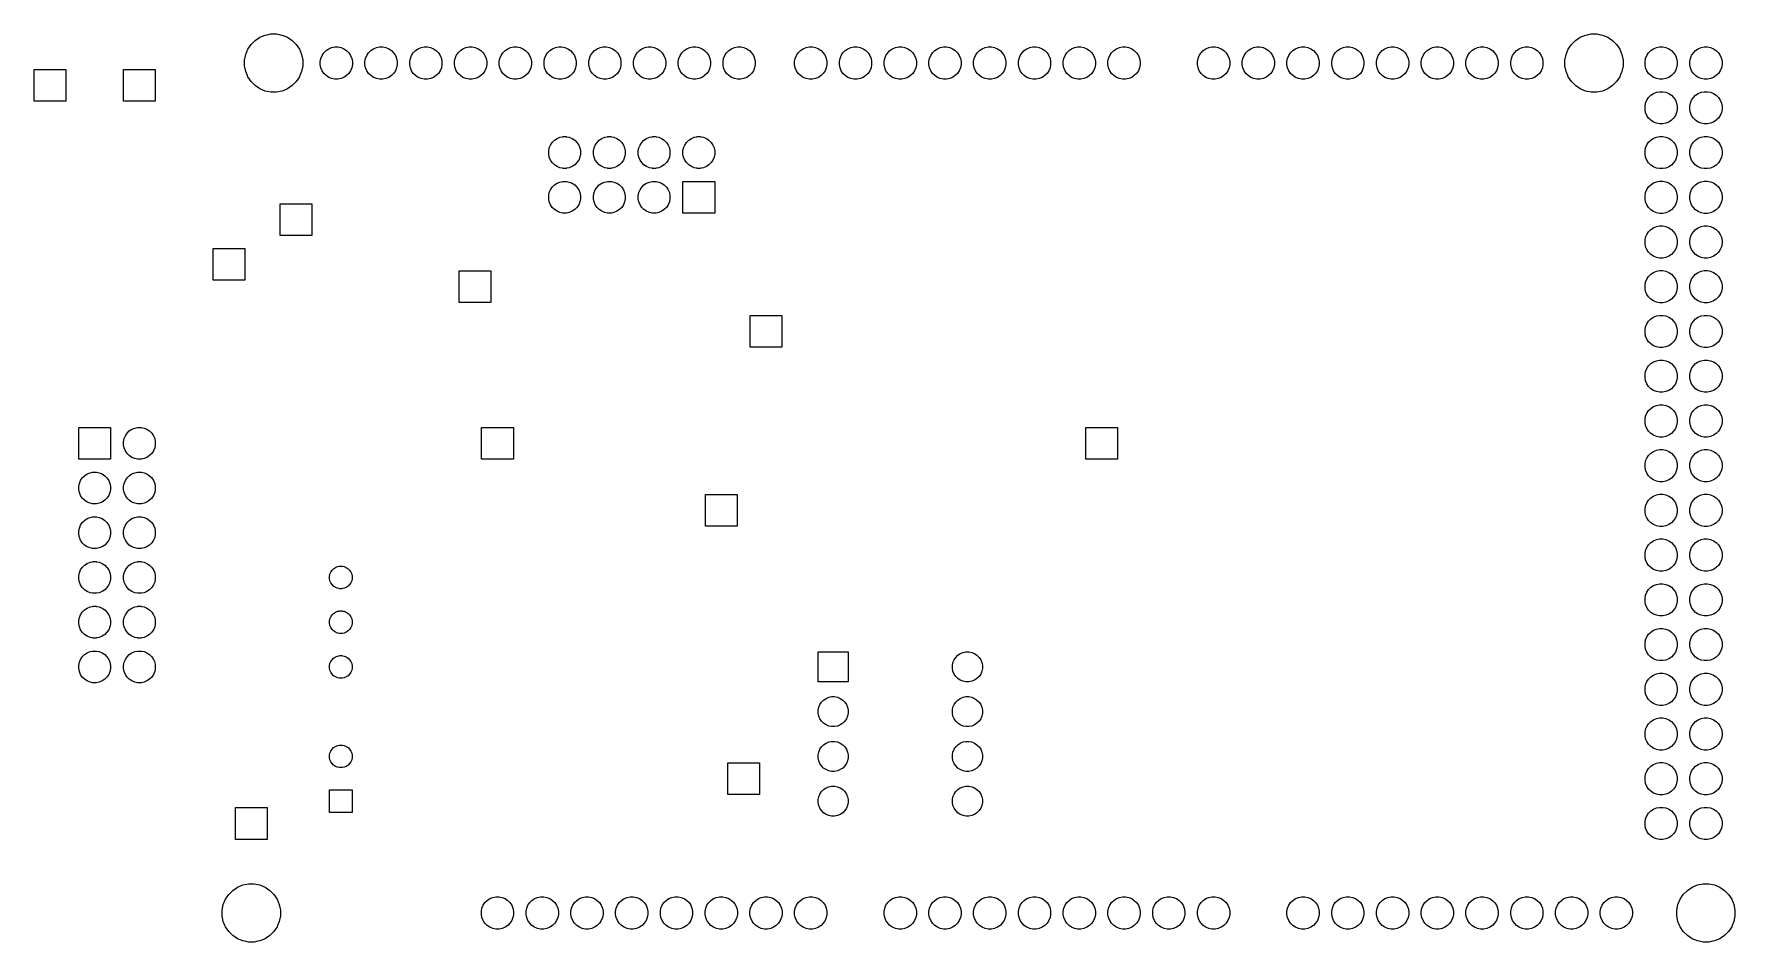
# Model space of a CAD drawing. Extents: x 4.66 to 8.46, y -5.32 to -3.29.
import ezdxf

# ---------------------------------------------------------------- set-up
doc = ezdxf.new("R2010")
doc.units = 0
doc.header["$MEASUREMENT"] = 0
doc.layers.add('BLACK', color=7, linetype='CONTINUOUS')

msp = doc.modelspace()

# ---------------------------------------------------------------- linework, layer by layer
at = {"layer": 'BLACK', "linetype": 'CONTINUOUS'}
for p, q in [((5.14951, -3.30856), (5.15856, -3.29951)), ((5.15856, -3.29951), (5.16921, -3.2924)), ((5.16921, -3.2924), (5.18104, -3.2875)), ((5.18104, -3.2875), (5.18523, -3.28667)), ((5.18523, -3.28667), (5.1936, -3.285)), ((5.1936, -3.285), (5.2064, -3.285)), ((5.2064, -3.285), (5.21477, -3.28667)), ((5.21477, -3.28667), (5.21896, -3.2875)), ((5.21896, -3.2875), (5.23079, -3.2924)), ((5.23079, -3.2924), (5.24144, -3.29951)), ((5.24144, -3.29951), (5.25049, -3.30856)), ((8.09951, -3.30856), (8.10856, -3.29951)), ((8.10856, -3.29951), (8.11921, -3.2924)), ((8.11921, -3.2924), (8.13104, -3.2875)), ((8.13104, -3.2875), (8.13523, -3.28667)), ((8.13523, -3.28667), (8.1436, -3.285)), ((8.1436, -3.285), (8.1564, -3.285)), ((8.1564, -3.285), (8.16477, -3.28667)), ((8.16477, -3.28667), (8.16896, -3.2875)), ((8.16896, -3.2875), (8.18079, -3.2924)), ((8.18079, -3.2924), (8.19144, -3.29951)), ((8.19144, -3.29951), (8.20049, -3.30856)), ((5.135, -3.3436), (5.1375, -3.33104)), ((5.135, -3.3564), (5.135, -3.3436)), ((5.1375, -3.33104), (5.1424, -3.31921)), ((5.1424, -3.31921), (5.14951, -3.30856)), ((5.1424, -3.31921), (5.1424, -3.31921)), ((5.25049, -3.30856), (5.2576, -3.31921)), ((5.2576, -3.31921), (5.2576, -3.31921)), ((5.2576, -3.31921), (5.2625, -3.33104)), ((5.2625, -3.33104), (5.265, -3.3436)), ((5.265, -3.3436), (5.265, -3.3564)), ((5.30399, -3.34645), (5.30538, -3.3395)), ((5.30538, -3.3395), (5.30809, -3.33294)), ((5.30809, -3.33294), (5.31203, -3.32705)), ((5.31203, -3.32705), (5.31705, -3.32203)), ((5.31705, -3.32203), (5.32294, -3.31809)), ((5.32294, -3.31809), (5.3295, -3.31538)), ((5.3295, -3.31538), (5.33645, -3.31399)), ((5.33645, -3.31399), (5.34355, -3.31399)), ((5.34355, -3.31399), (5.3505, -3.31538)), ((5.3505, -3.31538), (5.35706, -3.31809)), ((5.35706, -3.31809), (5.36295, -3.32203)), ((5.36295, -3.32203), (5.36797, -3.32705)), ((5.36797, -3.32705), (5.37191, -3.33294)), ((5.37191, -3.33294), (5.37462, -3.3395)), ((5.37462, -3.3395), (5.37601, -3.34645)), ((5.40399, -3.34645), (5.40538, -3.3395)), ((5.40538, -3.3395), (5.40809, -3.33294)), ((5.40809, -3.33294), (5.41203, -3.32705)), ((5.41203, -3.32705), (5.41705, -3.32203)), ((5.41705, -3.32203), (5.42294, -3.31809)), ((5.42294, -3.31809), (5.4295, -3.31538)), ((5.4295, -3.31538), (5.43645, -3.31399)), ((5.43645, -3.31399), (5.44355, -3.31399)), ((5.44355, -3.31399), (5.4505, -3.31538)), ((5.4505, -3.31538), (5.45706, -3.31809)), ((5.45706, -3.31809), (5.46295, -3.32203)), ((5.46295, -3.32203), (5.46797, -3.32705)), ((5.46797, -3.32705), (5.47191, -3.33294)), ((5.47191, -3.33294), (5.47462, -3.3395)), ((5.47462, -3.3395), (5.47601, -3.34645)), ((5.50399, -3.34645), (5.50538, -3.3395)), ((5.50538, -3.3395), (5.50809, -3.33294)), ((5.50809, -3.33294), (5.51203, -3.32705)), ((5.51203, -3.32705), (5.51705, -3.32203)), ((5.51705, -3.32203), (5.52294, -3.31809)), ((5.52294, -3.31809), (5.5295, -3.31538)), ((5.5295, -3.31538), (5.53645, -3.31399)), ((5.53645, -3.31399), (5.54355, -3.31399)), ((5.54355, -3.31399), (5.5505, -3.31538)), ((5.5505, -3.31538), (5.55706, -3.31809)), ((5.55706, -3.31809), (5.56295, -3.32203)), ((5.56295, -3.32203), (5.56797, -3.32705)), ((5.56797, -3.32705), (5.57191, -3.33294)), ((5.57191, -3.33294), (5.57462, -3.3395)), ((5.57462, -3.3395), (5.57601, -3.34645)), ((5.60399, -3.34645), (5.60538, -3.3395)), ((5.60538, -3.3395), (5.60809, -3.33294)), ((5.60809, -3.33294), (5.61203, -3.32705)), ((5.61203, -3.32705), (5.61705, -3.32203)), ((5.61705, -3.32203), (5.62294, -3.31809)), ((5.62294, -3.31809), (5.6295, -3.31538)), ((5.6295, -3.31538), (5.63645, -3.31399)), ((5.63645, -3.31399), (5.64355, -3.31399)), ((5.64355, -3.31399), (5.6505, -3.31538)), ((5.6505, -3.31538), (5.65706, -3.31809)), ((5.65706, -3.31809), (5.66295, -3.32203)), ((5.66295, -3.32203), (5.66797, -3.32705)), ((5.66797, -3.32705), (5.67191, -3.33294)), ((5.67191, -3.33294), (5.67462, -3.3395)), ((5.67462, -3.3395), (5.67601, -3.34645)), ((5.70399, -3.34645), (5.70538, -3.3395)), ((5.70538, -3.3395), (5.70809, -3.33294)), ((5.70809, -3.33294), (5.71203, -3.32705)), ((5.71203, -3.32705), (5.71705, -3.32203)), ((5.71705, -3.32203), (5.72294, -3.31809)), ((5.72294, -3.31809), (5.7295, -3.31538)), ((5.7295, -3.31538), (5.73645, -3.31399)), ((5.73645, -3.31399), (5.74355, -3.31399)), ((5.74355, -3.31399), (5.7505, -3.31538)), ((5.7505, -3.31538), (5.75706, -3.31809)), ((5.75706, -3.31809), (5.76295, -3.32203)), ((5.76295, -3.32203), (5.76797, -3.32705)), ((5.76797, -3.32705), (5.77191, -3.33294)), ((5.77191, -3.33294), (5.77462, -3.3395)), ((5.77462, -3.3395), (5.77601, -3.34645)), ((5.80399, -3.34645), (5.80538, -3.3395)), ((5.80538, -3.3395), (5.80809, -3.33294)), ((5.80809, -3.33294), (5.81203, -3.32705)), ((5.81203, -3.32705), (5.81705, -3.32203)), ((5.81705, -3.32203), (5.82294, -3.31809)), ((5.82294, -3.31809), (5.8295, -3.31538)), ((5.8295, -3.31538), (5.83645, -3.31399)), ((5.83645, -3.31399), (5.84355, -3.31399)), ((5.84355, -3.31399), (5.8505, -3.31538)), ((5.8505, -3.31538), (5.85706, -3.31809)), ((5.85706, -3.31809), (5.86295, -3.32203)), ((5.86295, -3.32203), (5.86797, -3.32705)), ((5.86797, -3.32705), (5.87191, -3.33294)), ((5.87191, -3.33294), (5.87462, -3.3395)), ((5.87462, -3.3395), (5.87601, -3.34645)), ((5.90399, -3.34645), (5.90538, -3.3395)), ((5.90538, -3.3395), (5.90809, -3.33294)), ((5.90809, -3.33294), (5.91203, -3.32705)), ((5.91203, -3.32705), (5.91705, -3.32203)), ((5.91705, -3.32203), (5.92294, -3.31809)), ((5.92294, -3.31809), (5.9295, -3.31538)), ((5.9295, -3.31538), (5.93645, -3.31399)), ((5.93645, -3.31399), (5.94355, -3.31399)), ((5.94355, -3.31399), (5.9505, -3.31538)), ((5.9505, -3.31538), (5.95706, -3.31809)), ((5.95706, -3.31809), (5.96295, -3.32203)), ((5.96295, -3.32203), (5.96797, -3.32705)), ((5.96797, -3.32705), (5.97191, -3.33294)), ((5.97191, -3.33294), (5.97462, -3.3395)), ((5.97462, -3.3395), (5.97601, -3.34645)), ((6.00399, -3.34645), (6.00538, -3.3395)), ((6.00538, -3.3395), (6.00809, -3.33294)), ((6.00809, -3.33294), (6.01203, -3.32705)), ((6.01203, -3.32705), (6.01705, -3.32203)), ((6.01705, -3.32203), (6.02294, -3.31809)), ((6.02294, -3.31809), (6.0295, -3.31538)), ((6.0295, -3.31538), (6.03645, -3.31399)), ((6.03645, -3.31399), (6.04355, -3.31399)), ((6.04355, -3.31399), (6.0505, -3.31538)), ((6.0505, -3.31538), (6.05706, -3.31809)), ((6.05706, -3.31809), (6.06295, -3.32203)), ((6.06295, -3.32203), (6.06797, -3.32705)), ((6.06797, -3.32705), (6.07191, -3.33294)), ((6.07191, -3.33294), (6.07462, -3.3395)), ((6.07462, -3.3395), (6.07601, -3.34645)), ((6.10399, -3.34645), (6.10538, -3.3395)), ((6.10538, -3.3395), (6.10809, -3.33294)), ((6.10809, -3.33294), (6.11203, -3.32705)), ((6.11203, -3.32705), (6.11705, -3.32203)), ((6.11705, -3.32203), (6.12294, -3.31809)), ((6.12294, -3.31809), (6.1295, -3.31538)), ((6.1295, -3.31538), (6.13645, -3.31399)), ((6.13645, -3.31399), (6.14355, -3.31399)), ((6.14355, -3.31399), (6.1505, -3.31538)), ((6.1505, -3.31538), (6.15706, -3.31809)), ((6.15706, -3.31809), (6.16295, -3.32203)), ((6.16295, -3.32203), (6.16797, -3.32705)), ((6.16797, -3.32705), (6.17191, -3.33294)), ((6.17191, -3.33294), (6.17462, -3.3395)), ((6.17462, -3.3395), (6.17601, -3.34645)), ((6.20399, -3.34645), (6.20538, -3.3395)), ((6.20538, -3.3395), (6.20809, -3.33294)), ((6.20809, -3.33294), (6.21203, -3.32705)), ((6.21203, -3.32705), (6.21705, -3.32203)), ((6.21705, -3.32203), (6.22294, -3.31809)), ((6.22294, -3.31809), (6.2295, -3.31538)), ((6.2295, -3.31538), (6.23645, -3.31399)), ((6.23645, -3.31399), (6.24355, -3.31399)), ((6.24355, -3.31399), (6.2505, -3.31538)), ((6.2505, -3.31538), (6.25706, -3.31809)), ((6.25706, -3.31809), (6.26295, -3.32203)), ((6.26295, -3.32203), (6.26797, -3.32705)), ((6.26797, -3.32705), (6.27191, -3.33294)), ((6.27191, -3.33294), (6.27462, -3.3395)), ((6.27462, -3.3395), (6.27601, -3.34645)), ((6.36399, -3.34645), (6.36538, -3.3395)), ((6.36538, -3.3395), (6.36809, -3.33294)), ((6.36809, -3.33294), (6.37203, -3.32705)), ((6.37203, -3.32705), (6.37705, -3.32203)), ((6.37705, -3.32203), (6.38294, -3.31809)), ((6.38294, -3.31809), (6.3895, -3.31538)), ((6.3895, -3.31538), (6.39645, -3.31399)), ((6.39645, -3.31399), (6.40355, -3.31399)), ((6.40355, -3.31399), (6.4105, -3.31538)), ((6.4105, -3.31538), (6.41706, -3.31809)), ((6.41706, -3.31809), (6.42295, -3.32203)), ((6.42295, -3.32203), (6.42797, -3.32705)), ((6.42797, -3.32705), (6.43191, -3.33294)), ((6.43191, -3.33294), (6.43462, -3.3395)), ((6.43462, -3.3395), (6.43601, -3.34645)), ((6.46399, -3.34645), (6.46538, -3.3395)), ((6.46538, -3.3395), (6.46809, -3.33294)), ((6.46809, -3.33294), (6.47203, -3.32705)), ((6.47203, -3.32705), (6.47705, -3.32203)), ((6.47705, -3.32203), (6.48294, -3.31809)), ((6.48294, -3.31809), (6.4895, -3.31538)), ((6.4895, -3.31538), (6.49645, -3.31399)), ((6.49645, -3.31399), (6.50355, -3.31399)), ((6.50355, -3.31399), (6.5105, -3.31538)), ((6.5105, -3.31538), (6.51706, -3.31809)), ((6.51706, -3.31809), (6.52295, -3.32203)), ((6.52295, -3.32203), (6.52797, -3.32705)), ((6.52797, -3.32705), (6.53191, -3.33294)), ((6.53191, -3.33294), (6.53462, -3.3395)), ((6.53462, -3.3395), (6.53601, -3.34645)), ((6.56399, -3.34645), (6.56538, -3.3395)), ((6.56538, -3.3395), (6.56809, -3.33294)), ((6.56809, -3.33294), (6.57203, -3.32705)), ((6.57203, -3.32705), (6.57705, -3.32203)), ((6.57705, -3.32203), (6.58294, -3.31809)), ((6.58294, -3.31809), (6.5895, -3.31538)), ((6.5895, -3.31538), (6.59645, -3.31399)), ((6.59645, -3.31399), (6.60355, -3.31399)), ((6.60355, -3.31399), (6.6105, -3.31538)), ((6.6105, -3.31538), (6.61706, -3.31809)), ((6.61706, -3.31809), (6.62295, -3.32203)), ((6.62295, -3.32203), (6.62797, -3.32705)), ((6.62797, -3.32705), (6.63191, -3.33294)), ((6.63191, -3.33294), (6.63462, -3.3395)), ((6.63462, -3.3395), (6.63601, -3.34645)), ((6.66399, -3.34645), (6.66538, -3.3395)), ((6.66538, -3.3395), (6.66809, -3.33294)), ((6.66809, -3.33294), (6.67203, -3.32705)), ((6.67203, -3.32705), (6.67705, -3.32203)), ((6.67705, -3.32203), (6.68294, -3.31809)), ((6.68294, -3.31809), (6.6895, -3.31538)), ((6.6895, -3.31538), (6.69645, -3.31399)), ((6.69645, -3.31399), (6.70355, -3.31399)), ((6.70355, -3.31399), (6.7105, -3.31538)), ((6.7105, -3.31538), (6.71706, -3.31809)), ((6.71706, -3.31809), (6.72295, -3.32203)), ((6.72295, -3.32203), (6.72797, -3.32705)), ((6.72797, -3.32705), (6.73191, -3.33294)), ((6.73191, -3.33294), (6.73462, -3.3395)), ((6.73462, -3.3395), (6.73601, -3.34645)), ((6.76399, -3.34645), (6.76538, -3.3395)), ((6.76538, -3.3395), (6.76809, -3.33294)), ((6.76809, -3.33294), (6.77203, -3.32705)), ((6.77203, -3.32705), (6.77705, -3.32203)), ((6.77705, -3.32203), (6.78294, -3.31809)), ((6.78294, -3.31809), (6.7895, -3.31538)), ((6.7895, -3.31538), (6.79645, -3.31399)), ((6.79645, -3.31399), (6.80355, -3.31399)), ((6.80355, -3.31399), (6.8105, -3.31538)), ((6.8105, -3.31538), (6.81706, -3.31809)), ((6.81706, -3.31809), (6.82295, -3.32203)), ((6.82295, -3.32203), (6.82797, -3.32705)), ((6.82797, -3.32705), (6.83191, -3.33294)), ((6.83191, -3.33294), (6.83462, -3.3395)), ((6.83462, -3.3395), (6.83601, -3.34645)), ((6.86399, -3.34645), (6.86538, -3.3395)), ((6.86538, -3.3395), (6.86809, -3.33294)), ((6.86809, -3.33294), (6.87203, -3.32705)), ((6.87203, -3.32705), (6.87705, -3.32203)), ((6.87705, -3.32203), (6.88294, -3.31809)), ((6.88294, -3.31809), (6.8895, -3.31538)), ((6.8895, -3.31538), (6.89645, -3.31399)), ((6.89645, -3.31399), (6.90355, -3.31399)), ((6.90355, -3.31399), (6.9105, -3.31538)), ((6.9105, -3.31538), (6.91706, -3.31809)), ((6.91706, -3.31809), (6.92295, -3.32203)), ((6.92295, -3.32203), (6.92797, -3.32705)), ((6.92797, -3.32705), (6.93191, -3.33294)), ((6.93191, -3.33294), (6.93462, -3.3395)), ((6.93462, -3.3395), (6.93601, -3.34645)), ((6.96399, -3.34645), (6.96538, -3.3395)), ((6.96538, -3.3395), (6.96809, -3.33294)), ((6.96809, -3.33294), (6.97203, -3.32705)), ((6.97203, -3.32705), (6.97705, -3.32203)), ((6.97705, -3.32203), (6.98294, -3.31809)), ((6.98294, -3.31809), (6.9895, -3.31538)), ((6.9895, -3.31538), (6.99645, -3.31399)), ((6.99645, -3.31399), (7.00355, -3.31399)), ((7.00355, -3.31399), (7.0105, -3.31538)), ((7.0105, -3.31538), (7.01706, -3.31809)), ((7.01706, -3.31809), (7.02295, -3.32203)), ((7.02295, -3.32203), (7.02797, -3.32705)), ((7.02797, -3.32705), (7.03191, -3.33294)), ((7.03191, -3.33294), (7.03462, -3.3395)), ((7.03462, -3.3395), (7.03601, -3.34645)), ((7.06399, -3.34645), (7.06538, -3.3395)), ((7.06538, -3.3395), (7.06809, -3.33294)), ((7.06809, -3.33294), (7.07203, -3.32705)), ((7.07203, -3.32705), (7.07705, -3.32203)), ((7.07705, -3.32203), (7.08294, -3.31809)), ((7.08294, -3.31809), (7.0895, -3.31538)), ((7.0895, -3.31538), (7.09645, -3.31399)), ((7.09645, -3.31399), (7.10355, -3.31399)), ((7.10355, -3.31399), (7.1105, -3.31538)), ((7.1105, -3.31538), (7.11706, -3.31809)), ((7.11706, -3.31809), (7.12295, -3.32203)), ((7.12295, -3.32203), (7.12797, -3.32705)), ((7.12797, -3.32705), (7.13191, -3.33294)), ((7.13191, -3.33294), (7.13462, -3.3395)), ((7.13462, -3.3395), (7.13601, -3.34645)), ((7.26399, -3.34645), (7.26538, -3.3395)), ((7.26538, -3.3395), (7.26809, -3.33294)), ((7.26809, -3.33294), (7.27203, -3.32705)), ((7.27203, -3.32705), (7.27705, -3.32203)), ((7.27705, -3.32203), (7.28294, -3.31809)), ((7.28294, -3.31809), (7.2895, -3.31538)), ((7.2895, -3.31538), (7.29645, -3.31399)), ((7.29645, -3.31399), (7.30355, -3.31399)), ((7.30355, -3.31399), (7.3105, -3.31538)), ((7.3105, -3.31538), (7.31706, -3.31809)), ((7.31706, -3.31809), (7.32295, -3.32203)), ((7.32295, -3.32203), (7.32797, -3.32705)), ((7.32797, -3.32705), (7.33191, -3.33294)), ((7.33191, -3.33294), (7.33462, -3.3395)), ((7.33462, -3.3395), (7.33601, -3.34645)), ((7.36399, -3.34645), (7.36538, -3.3395)), ((7.36538, -3.3395), (7.36809, -3.33294)), ((7.36809, -3.33294), (7.37203, -3.32705)), ((7.37203, -3.32705), (7.37705, -3.32203)), ((7.37705, -3.32203), (7.38294, -3.31809)), ((7.38294, -3.31809), (7.3895, -3.31538)), ((7.3895, -3.31538), (7.39645, -3.31399)), ((7.39645, -3.31399), (7.40355, -3.31399)), ((7.40355, -3.31399), (7.4105, -3.31538)), ((7.4105, -3.31538), (7.41706, -3.31809)), ((7.41706, -3.31809), (7.42295, -3.32203)), ((7.42295, -3.32203), (7.42797, -3.32705)), ((7.42797, -3.32705), (7.43191, -3.33294)), ((7.43191, -3.33294), (7.43462, -3.3395)), ((7.43462, -3.3395), (7.43601, -3.34645)), ((7.46399, -3.34645), (7.46538, -3.3395)), ((7.46538, -3.3395), (7.46809, -3.33294)), ((7.46809, -3.33294), (7.47203, -3.32705)), ((7.47203, -3.32705), (7.47705, -3.32203)), ((7.47705, -3.32203), (7.48294, -3.31809)), ((7.48294, -3.31809), (7.4895, -3.31538)), ((7.4895, -3.31538), (7.49645, -3.31399)), ((7.49645, -3.31399), (7.50355, -3.31399)), ((7.50355, -3.31399), (7.5105, -3.31538)), ((7.5105, -3.31538), (7.51706, -3.31809)), ((7.51706, -3.31809), (7.52295, -3.32203)), ((7.52295, -3.32203), (7.52797, -3.32705)), ((7.52797, -3.32705), (7.53191, -3.33294)), ((7.53191, -3.33294), (7.53462, -3.3395)), ((7.53462, -3.3395), (7.53601, -3.34645)), ((7.56399, -3.34645), (7.56538, -3.3395)), ((7.56538, -3.3395), (7.56809, -3.33294)), ((7.56809, -3.33294), (7.57203, -3.32705)), ((7.57203, -3.32705), (7.57705, -3.32203)), ((7.57705, -3.32203), (7.58294, -3.31809)), ((7.58294, -3.31809), (7.5895, -3.31538)), ((7.5895, -3.31538), (7.59645, -3.31399)), ((7.59645, -3.31399), (7.60355, -3.31399)), ((7.60355, -3.31399), (7.6105, -3.31538)), ((7.6105, -3.31538), (7.61706, -3.31809)), ((7.61706, -3.31809), (7.62295, -3.32203)), ((7.62295, -3.32203), (7.62797, -3.32705)), ((7.62797, -3.32705), (7.63191, -3.33294)), ((7.63191, -3.33294), (7.63462, -3.3395)), ((7.63462, -3.3395), (7.63601, -3.34645)), ((7.66399, -3.34645), (7.66538, -3.3395)), ((7.66538, -3.3395), (7.66809, -3.33294)), ((7.66809, -3.33294), (7.67203, -3.32705)), ((7.67203, -3.32705), (7.67705, -3.32203)), ((7.67705, -3.32203), (7.68294, -3.31809)), ((7.68294, -3.31809), (7.6895, -3.31538)), ((7.6895, -3.31538), (7.69645, -3.31399)), ((7.69645, -3.31399), (7.70355, -3.31399)), ((7.70355, -3.31399), (7.7105, -3.31538)), ((7.7105, -3.31538), (7.71706, -3.31809)), ((7.71706, -3.31809), (7.72295, -3.32203)), ((7.72295, -3.32203), (7.72797, -3.32705)), ((7.72797, -3.32705), (7.73191, -3.33294)), ((7.73191, -3.33294), (7.73462, -3.3395)), ((7.73462, -3.3395), (7.73601, -3.34645)), ((7.76399, -3.34645), (7.76538, -3.3395)), ((7.76538, -3.3395), (7.76809, -3.33294)), ((7.76809, -3.33294), (7.77203, -3.32705)), ((7.77203, -3.32705), (7.77705, -3.32203)), ((7.77705, -3.32203), (7.78294, -3.31809)), ((7.78294, -3.31809), (7.7895, -3.31538)), ((7.7895, -3.31538), (7.79645, -3.31399)), ((7.79645, -3.31399), (7.80355, -3.31399)), ((7.80355, -3.31399), (7.8105, -3.31538)), ((7.8105, -3.31538), (7.81706, -3.31809)), ((7.81706, -3.31809), (7.82295, -3.32203)), ((7.82295, -3.32203), (7.82797, -3.32705)), ((7.82797, -3.32705), (7.83191, -3.33294)), ((7.83191, -3.33294), (7.83462, -3.3395)), ((7.83462, -3.3395), (7.83601, -3.34645)), ((7.86399, -3.34645), (7.86538, -3.3395)), ((7.86538, -3.3395), (7.86809, -3.33294)), ((7.86809, -3.33294), (7.87203, -3.32705)), ((7.87203, -3.32705), (7.87705, -3.32203)), ((7.87705, -3.32203), (7.88294, -3.31809)), ((7.88294, -3.31809), (7.8895, -3.31538)), ((7.8895, -3.31538), (7.89645, -3.31399)), ((7.89645, -3.31399), (7.90355, -3.31399)), ((7.90355, -3.31399), (7.9105, -3.31538)), ((7.9105, -3.31538), (7.91706, -3.31809)), ((7.91706, -3.31809), (7.92295, -3.32203)), ((7.92295, -3.32203), (7.92797, -3.32705)), ((7.92797, -3.32705), (7.93191, -3.33294)), ((7.93191, -3.33294), (7.93462, -3.3395)), ((7.93462, -3.3395), (7.93601, -3.34645)), ((7.96399, -3.34645), (7.96538, -3.3395)), ((7.96538, -3.3395), (7.96809, -3.33294)), ((7.96809, -3.33294), (7.97203, -3.32705)), ((7.97203, -3.32705), (7.97705, -3.32203)), ((7.97705, -3.32203), (7.98294, -3.31809)), ((7.98294, -3.31809), (7.9895, -3.31538)), ((7.9895, -3.31538), (7.99645, -3.31399)), ((7.99645, -3.31399), (8.00355, -3.31399)), ((8.00355, -3.31399), (8.0105, -3.31538)), ((8.0105, -3.31538), (8.01706, -3.31809)), ((8.01706, -3.31809), (8.02295, -3.32203)), ((8.02295, -3.32203), (8.02797, -3.32705)), ((8.02797, -3.32705), (8.03191, -3.33294)), ((8.03191, -3.33294), (8.03462, -3.3395)), ((8.03462, -3.3395), (8.03601, -3.34645)), ((8.085, -3.3436), (8.0875, -3.33104)), ((8.085, -3.3564), (8.085, -3.3436)), ((8.0875, -3.33104), (8.0924, -3.31921)), ((8.0924, -3.31921), (8.09951, -3.30856)), ((8.0924, -3.31921), (8.0924, -3.31921)), ((8.20049, -3.30856), (8.2076, -3.31921)), ((8.2076, -3.31921), (8.2076, -3.31921)), ((8.2076, -3.31921), (8.2125, -3.33104)), ((8.2125, -3.33104), (8.215, -3.3436)), ((8.215, -3.3436), (8.215, -3.3564)), ((8.26399, -3.34645), (8.26538, -3.3395)), ((8.26538, -3.3395), (8.26809, -3.33294)), ((8.26809, -3.33294), (8.27203, -3.32705)), ((8.27203, -3.32705), (8.27705, -3.32203)), ((8.27705, -3.32203), (8.28294, -3.31809)), ((8.28294, -3.31809), (8.2895, -3.31538)), ((8.2895, -3.31538), (8.29645, -3.31399)), ((8.29645, -3.31399), (8.30355, -3.31399)), ((8.30355, -3.31399), (8.3105, -3.31538)), ((8.3105, -3.31538), (8.31706, -3.31809)), ((8.31706, -3.31809), (8.32295, -3.32203)), ((8.32295, -3.32203), (8.32797, -3.32705)), ((8.32797, -3.32705), (8.33191, -3.33294)), ((8.33191, -3.33294), (8.33462, -3.3395)), ((8.33462, -3.3395), (8.33601, -3.34645)), ((8.36399, -3.34645), (8.36538, -3.3395)), ((8.36538, -3.3395), (8.36809, -3.33294)), ((8.36809, -3.33294), (8.37203, -3.32705)), ((8.37203, -3.32705), (8.37705, -3.32203)), ((8.37705, -3.32203), (8.38294, -3.31809)), ((8.38294, -3.31809), (8.3895, -3.31538)), ((8.3895, -3.31538), (8.39645, -3.31399)), ((8.39645, -3.31399), (8.40355, -3.31399)), ((8.40355, -3.31399), (8.4105, -3.31538)), ((8.4105, -3.31538), (8.41706, -3.31809)), ((8.41706, -3.31809), (8.42295, -3.32203)), ((8.42295, -3.32203), (8.42797, -3.32705)), ((8.42797, -3.32705), (8.43191, -3.33294)), ((8.43191, -3.33294), (8.43462, -3.3395)), ((8.43462, -3.3395), (8.43601, -3.34645)), ((4.66453, -3.43547), (4.66453, -3.36453)), ((4.66453, -3.36453), (4.73547, -3.36453)), ((4.73547, -3.36453), (4.73547, -3.43547)), ((4.86453, -3.43547), (4.86453, -3.36453)), ((4.86453, -3.36453), (4.93547, -3.36453)), ((4.93547, -3.36453), (4.93547, -3.43547)), ((5.1375, -3.36896), (5.135, -3.3564)), ((5.14123, -3.37797), (5.1375, -3.36896)), ((5.1424, -3.38079), (5.14123, -3.37797)), ((5.14951, -3.39144), (5.1424, -3.38079)), ((5.2576, -3.38079), (5.25049, -3.39144)), ((5.25877, -3.37797), (5.2576, -3.38079)), ((5.2625, -3.36896), (5.25877, -3.37797)), ((5.265, -3.3564), (5.2625, -3.36896)), ((5.30399, -3.35355), (5.30399, -3.34645)), ((5.30538, -3.3605), (5.30399, -3.35355)), ((5.30809, -3.36706), (5.30538, -3.3605)), ((5.31203, -3.37295), (5.30809, -3.36706)), ((5.31705, -3.37797), (5.31203, -3.37295)), ((5.32294, -3.38191), (5.31705, -3.37797)), ((5.3295, -3.38462), (5.32294, -3.38191)), ((5.35706, -3.38191), (5.3505, -3.38462)), ((5.36295, -3.37797), (5.35706, -3.38191)), ((5.36797, -3.37295), (5.36295, -3.37797)), ((5.37191, -3.36706), (5.36797, -3.37295)), ((5.37462, -3.3605), (5.37191, -3.36706)), ((5.37601, -3.35355), (5.37462, -3.3605)), ((5.37601, -3.34645), (5.37601, -3.35355)), ((5.40399, -3.35355), (5.40399, -3.34645)), ((5.40538, -3.3605), (5.40399, -3.35355)), ((5.40809, -3.36706), (5.40538, -3.3605)), ((5.41203, -3.37295), (5.40809, -3.36706)), ((5.41705, -3.37797), (5.41203, -3.37295)), ((5.42294, -3.38191), (5.41705, -3.37797)), ((5.4295, -3.38462), (5.42294, -3.38191)), ((5.45706, -3.38191), (5.4505, -3.38462)), ((5.46295, -3.37797), (5.45706, -3.38191)), ((5.46797, -3.37295), (5.46295, -3.37797)), ((5.47191, -3.36706), (5.46797, -3.37295)), ((5.47462, -3.3605), (5.47191, -3.36706)), ((5.47601, -3.35355), (5.47462, -3.3605)), ((5.47601, -3.34645), (5.47601, -3.35355)), ((5.50399, -3.35355), (5.50399, -3.34645)), ((5.50538, -3.3605), (5.50399, -3.35355)), ((5.50809, -3.36706), (5.50538, -3.3605)), ((5.51203, -3.37295), (5.50809, -3.36706)), ((5.51705, -3.37797), (5.51203, -3.37295)), ((5.52294, -3.38191), (5.51705, -3.37797)), ((5.5295, -3.38462), (5.52294, -3.38191)), ((5.55706, -3.38191), (5.5505, -3.38462)), ((5.56295, -3.37797), (5.55706, -3.38191)), ((5.56797, -3.37295), (5.56295, -3.37797)), ((5.57191, -3.36706), (5.56797, -3.37295)), ((5.57462, -3.3605), (5.57191, -3.36706)), ((5.57601, -3.35355), (5.57462, -3.3605)), ((5.57601, -3.34645), (5.57601, -3.35355)), ((5.60399, -3.35355), (5.60399, -3.34645)), ((5.60538, -3.3605), (5.60399, -3.35355)), ((5.60809, -3.36706), (5.60538, -3.3605)), ((5.61203, -3.37295), (5.60809, -3.36706)), ((5.61705, -3.37797), (5.61203, -3.37295)), ((5.62294, -3.38191), (5.61705, -3.37797)), ((5.6295, -3.38462), (5.62294, -3.38191)), ((5.65706, -3.38191), (5.6505, -3.38462)), ((5.66295, -3.37797), (5.65706, -3.38191)), ((5.66797, -3.37295), (5.66295, -3.37797)), ((5.67191, -3.36706), (5.66797, -3.37295)), ((5.67462, -3.3605), (5.67191, -3.36706)), ((5.67601, -3.35355), (5.67462, -3.3605)), ((5.67601, -3.34645), (5.67601, -3.35355)), ((5.70399, -3.35355), (5.70399, -3.34645)), ((5.70538, -3.3605), (5.70399, -3.35355)), ((5.70809, -3.36706), (5.70538, -3.3605)), ((5.71203, -3.37295), (5.70809, -3.36706)), ((5.71705, -3.37797), (5.71203, -3.37295)), ((5.72294, -3.38191), (5.71705, -3.37797)), ((5.7295, -3.38462), (5.72294, -3.38191)), ((5.75706, -3.38191), (5.7505, -3.38462)), ((5.76295, -3.37797), (5.75706, -3.38191)), ((5.76797, -3.37295), (5.76295, -3.37797)), ((5.77191, -3.36706), (5.76797, -3.37295)), ((5.77462, -3.3605), (5.77191, -3.36706)), ((5.77601, -3.35355), (5.77462, -3.3605)), ((5.77601, -3.34645), (5.77601, -3.35355)), ((5.80399, -3.35355), (5.80399, -3.34645)), ((5.80538, -3.3605), (5.80399, -3.35355)), ((5.80809, -3.36706), (5.80538, -3.3605)), ((5.81203, -3.37295), (5.80809, -3.36706)), ((5.81705, -3.37797), (5.81203, -3.37295)), ((5.82294, -3.38191), (5.81705, -3.37797)), ((5.8295, -3.38462), (5.82294, -3.38191)), ((5.85706, -3.38191), (5.8505, -3.38462)), ((5.86295, -3.37797), (5.85706, -3.38191)), ((5.86797, -3.37295), (5.86295, -3.37797)), ((5.87191, -3.36706), (5.86797, -3.37295)), ((5.87462, -3.3605), (5.87191, -3.36706)), ((5.87601, -3.35355), (5.87462, -3.3605)), ((5.87601, -3.34645), (5.87601, -3.35355)), ((5.90399, -3.35355), (5.90399, -3.34645)), ((5.90538, -3.3605), (5.90399, -3.35355)), ((5.90809, -3.36706), (5.90538, -3.3605)), ((5.91203, -3.37295), (5.90809, -3.36706)), ((5.91705, -3.37797), (5.91203, -3.37295)), ((5.92294, -3.38191), (5.91705, -3.37797)), ((5.9295, -3.38462), (5.92294, -3.38191)), ((5.95706, -3.38191), (5.9505, -3.38462)), ((5.96295, -3.37797), (5.95706, -3.38191)), ((5.96797, -3.37295), (5.96295, -3.37797)), ((5.97191, -3.36706), (5.96797, -3.37295)), ((5.97462, -3.3605), (5.97191, -3.36706)), ((5.97601, -3.35355), (5.97462, -3.3605)), ((5.97601, -3.34645), (5.97601, -3.35355)), ((6.00399, -3.35355), (6.00399, -3.34645)), ((6.00538, -3.3605), (6.00399, -3.35355)), ((6.00809, -3.36706), (6.00538, -3.3605)), ((6.01203, -3.37295), (6.00809, -3.36706)), ((6.01705, -3.37797), (6.01203, -3.37295)), ((6.02294, -3.38191), (6.01705, -3.37797)), ((6.0295, -3.38462), (6.02294, -3.38191)), ((6.05706, -3.38191), (6.0505, -3.38462)), ((6.06295, -3.37797), (6.05706, -3.38191)), ((6.06797, -3.37295), (6.06295, -3.37797)), ((6.07191, -3.36706), (6.06797, -3.37295)), ((6.07462, -3.3605), (6.07191, -3.36706)), ((6.07601, -3.35355), (6.07462, -3.3605)), ((6.07601, -3.34645), (6.07601, -3.35355)), ((6.10399, -3.35355), (6.10399, -3.34645)), ((6.10538, -3.3605), (6.10399, -3.35355)), ((6.10809, -3.36706), (6.10538, -3.3605)), ((6.11203, -3.37295), (6.10809, -3.36706)), ((6.11705, -3.37797), (6.11203, -3.37295)), ((6.12294, -3.38191), (6.11705, -3.37797)), ((6.1295, -3.38462), (6.12294, -3.38191)), ((6.15706, -3.38191), (6.1505, -3.38462)), ((6.16295, -3.37797), (6.15706, -3.38191)), ((6.16797, -3.37295), (6.16295, -3.37797)), ((6.17191, -3.36706), (6.16797, -3.37295)), ((6.17462, -3.3605), (6.17191, -3.36706)), ((6.17601, -3.35355), (6.17462, -3.3605)), ((6.17601, -3.34645), (6.17601, -3.35355)), ((6.20399, -3.35355), (6.20399, -3.34645)), ((6.20538, -3.3605), (6.20399, -3.35355)), ((6.20809, -3.36706), (6.20538, -3.3605)), ((6.21203, -3.37295), (6.20809, -3.36706)), ((6.21705, -3.37797), (6.21203, -3.37295)), ((6.22294, -3.38191), (6.21705, -3.37797)), ((6.2295, -3.38462), (6.22294, -3.38191)), ((6.25706, -3.38191), (6.2505, -3.38462)), ((6.26295, -3.37797), (6.25706, -3.38191)), ((6.26797, -3.37295), (6.26295, -3.37797)), ((6.27191, -3.36706), (6.26797, -3.37295)), ((6.27462, -3.3605), (6.27191, -3.36706)), ((6.27601, -3.35355), (6.27462, -3.3605)), ((6.27601, -3.34645), (6.27601, -3.35355)), ((6.36399, -3.35355), (6.36399, -3.34645)), ((6.36538, -3.3605), (6.36399, -3.35355)), ((6.36809, -3.36706), (6.36538, -3.3605)), ((6.37203, -3.37295), (6.36809, -3.36706)), ((6.37705, -3.37797), (6.37203, -3.37295)), ((6.38294, -3.38191), (6.37705, -3.37797)), ((6.3895, -3.38462), (6.38294, -3.38191)), ((6.41706, -3.38191), (6.4105, -3.38462)), ((6.42295, -3.37797), (6.41706, -3.38191)), ((6.42797, -3.37295), (6.42295, -3.37797)), ((6.43191, -3.36706), (6.42797, -3.37295)), ((6.43462, -3.3605), (6.43191, -3.36706)), ((6.43601, -3.35355), (6.43462, -3.3605)), ((6.43601, -3.34645), (6.43601, -3.35355)), ((6.46399, -3.35355), (6.46399, -3.34645)), ((6.46538, -3.3605), (6.46399, -3.35355)), ((6.46809, -3.36706), (6.46538, -3.3605)), ((6.47203, -3.37295), (6.46809, -3.36706)), ((6.47705, -3.37797), (6.47203, -3.37295)), ((6.48294, -3.38191), (6.47705, -3.37797)), ((6.4895, -3.38462), (6.48294, -3.38191)), ((6.51706, -3.38191), (6.5105, -3.38462)), ((6.52295, -3.37797), (6.51706, -3.38191)), ((6.52797, -3.37295), (6.52295, -3.37797)), ((6.53191, -3.36706), (6.52797, -3.37295)), ((6.53462, -3.3605), (6.53191, -3.36706)), ((6.53601, -3.35355), (6.53462, -3.3605)), ((6.53601, -3.34645), (6.53601, -3.35355)), ((6.56399, -3.35355), (6.56399, -3.34645)), ((6.56538, -3.3605), (6.56399, -3.35355)), ((6.56809, -3.36706), (6.56538, -3.3605)), ((6.57203, -3.37295), (6.56809, -3.36706)), ((6.57705, -3.37797), (6.57203, -3.37295)), ((6.58294, -3.38191), (6.57705, -3.37797)), ((6.5895, -3.38462), (6.58294, -3.38191)), ((6.61706, -3.38191), (6.6105, -3.38462)), ((6.62295, -3.37797), (6.61706, -3.38191)), ((6.62797, -3.37295), (6.62295, -3.37797)), ((6.63191, -3.36706), (6.62797, -3.37295)), ((6.63462, -3.3605), (6.63191, -3.36706)), ((6.63601, -3.35355), (6.63462, -3.3605)), ((6.63601, -3.34645), (6.63601, -3.35355)), ((6.66399, -3.35355), (6.66399, -3.34645)), ((6.66538, -3.3605), (6.66399, -3.35355)), ((6.66809, -3.36706), (6.66538, -3.3605)), ((6.67203, -3.37295), (6.66809, -3.36706)), ((6.67705, -3.37797), (6.67203, -3.37295)), ((6.68294, -3.38191), (6.67705, -3.37797)), ((6.6895, -3.38462), (6.68294, -3.38191)), ((6.71706, -3.38191), (6.7105, -3.38462)), ((6.72295, -3.37797), (6.71706, -3.38191)), ((6.72797, -3.37295), (6.72295, -3.37797)), ((6.73191, -3.36706), (6.72797, -3.37295)), ((6.73462, -3.3605), (6.73191, -3.36706)), ((6.73601, -3.35355), (6.73462, -3.3605)), ((6.73601, -3.34645), (6.73601, -3.35355)), ((6.76399, -3.35355), (6.76399, -3.34645)), ((6.76538, -3.3605), (6.76399, -3.35355)), ((6.76809, -3.36706), (6.76538, -3.3605)), ((6.77203, -3.37295), (6.76809, -3.36706)), ((6.77705, -3.37797), (6.77203, -3.37295)), ((6.78294, -3.38191), (6.77705, -3.37797)), ((6.7895, -3.38462), (6.78294, -3.38191)), ((6.81706, -3.38191), (6.8105, -3.38462)), ((6.82295, -3.37797), (6.81706, -3.38191)), ((6.82797, -3.37295), (6.82295, -3.37797)), ((6.83191, -3.36706), (6.82797, -3.37295)), ((6.83462, -3.3605), (6.83191, -3.36706)), ((6.83601, -3.35355), (6.83462, -3.3605)), ((6.83601, -3.34645), (6.83601, -3.35355)), ((6.86399, -3.35355), (6.86399, -3.34645)), ((6.86538, -3.3605), (6.86399, -3.35355)), ((6.86809, -3.36706), (6.86538, -3.3605)), ((6.87203, -3.37295), (6.86809, -3.36706)), ((6.87705, -3.37797), (6.87203, -3.37295)), ((6.88294, -3.38191), (6.87705, -3.37797)), ((6.8895, -3.38462), (6.88294, -3.38191)), ((6.91706, -3.38191), (6.9105, -3.38462)), ((6.92295, -3.37797), (6.91706, -3.38191)), ((6.92797, -3.37295), (6.92295, -3.37797)), ((6.93191, -3.36706), (6.92797, -3.37295)), ((6.93462, -3.3605), (6.93191, -3.36706)), ((6.93601, -3.35355), (6.93462, -3.3605)), ((6.93601, -3.34645), (6.93601, -3.35355)), ((6.96399, -3.35355), (6.96399, -3.34645)), ((6.96538, -3.3605), (6.96399, -3.35355)), ((6.96809, -3.36706), (6.96538, -3.3605)), ((6.97203, -3.37295), (6.96809, -3.36706)), ((6.97705, -3.37797), (6.97203, -3.37295)), ((6.98294, -3.38191), (6.97705, -3.37797)), ((6.9895, -3.38462), (6.98294, -3.38191)), ((7.01706, -3.38191), (7.0105, -3.38462)), ((7.02295, -3.37797), (7.01706, -3.38191)), ((7.02797, -3.37295), (7.02295, -3.37797)), ((7.03191, -3.36706), (7.02797, -3.37295)), ((7.03462, -3.3605), (7.03191, -3.36706)), ((7.03601, -3.35355), (7.03462, -3.3605)), ((7.03601, -3.34645), (7.03601, -3.35355)), ((7.06399, -3.35355), (7.06399, -3.34645)), ((7.06538, -3.3605), (7.06399, -3.35355)), ((7.06809, -3.36706), (7.06538, -3.3605)), ((7.07203, -3.37295), (7.06809, -3.36706)), ((7.07705, -3.37797), (7.07203, -3.37295)), ((7.08294, -3.38191), (7.07705, -3.37797)), ((7.0895, -3.38462), (7.08294, -3.38191)), ((7.11706, -3.38191), (7.1105, -3.38462)), ((7.12295, -3.37797), (7.11706, -3.38191)), ((7.12797, -3.37295), (7.12295, -3.37797)), ((7.13191, -3.36706), (7.12797, -3.37295)), ((7.13462, -3.3605), (7.13191, -3.36706)), ((7.13601, -3.35355), (7.13462, -3.3605)), ((7.13601, -3.34645), (7.13601, -3.35355)), ((7.26399, -3.35355), (7.26399, -3.34645)), ((7.26538, -3.3605), (7.26399, -3.35355)), ((7.26809, -3.36706), (7.26538, -3.3605)), ((7.27203, -3.37295), (7.26809, -3.36706)), ((7.27705, -3.37797), (7.27203, -3.37295)), ((7.28294, -3.38191), (7.27705, -3.37797)), ((7.2895, -3.38462), (7.28294, -3.38191)), ((7.31706, -3.38191), (7.3105, -3.38462)), ((7.32295, -3.37797), (7.31706, -3.38191)), ((7.32797, -3.37295), (7.32295, -3.37797)), ((7.33191, -3.36706), (7.32797, -3.37295)), ((7.33462, -3.3605), (7.33191, -3.36706)), ((7.33601, -3.35355), (7.33462, -3.3605)), ((7.33601, -3.34645), (7.33601, -3.35355)), ((7.36399, -3.35355), (7.36399, -3.34645)), ((7.36538, -3.3605), (7.36399, -3.35355)), ((7.36809, -3.36706), (7.36538, -3.3605)), ((7.37203, -3.37295), (7.36809, -3.36706)), ((7.37705, -3.37797), (7.37203, -3.37295)), ((7.38294, -3.38191), (7.37705, -3.37797)), ((7.3895, -3.38462), (7.38294, -3.38191)), ((7.41706, -3.38191), (7.4105, -3.38462)), ((7.42295, -3.37797), (7.41706, -3.38191)), ((7.42797, -3.37295), (7.42295, -3.37797)), ((7.43191, -3.36706), (7.42797, -3.37295)), ((7.43462, -3.3605), (7.43191, -3.36706)), ((7.43601, -3.35355), (7.43462, -3.3605)), ((7.43601, -3.34645), (7.43601, -3.35355)), ((7.46399, -3.35355), (7.46399, -3.34645)), ((7.46538, -3.3605), (7.46399, -3.35355)), ((7.46809, -3.36706), (7.46538, -3.3605)), ((7.47203, -3.37295), (7.46809, -3.36706)), ((7.47705, -3.37797), (7.47203, -3.37295)), ((7.48294, -3.38191), (7.47705, -3.37797)), ((7.4895, -3.38462), (7.48294, -3.38191)), ((7.51706, -3.38191), (7.5105, -3.38462)), ((7.52295, -3.37797), (7.51706, -3.38191)), ((7.52797, -3.37295), (7.52295, -3.37797)), ((7.53191, -3.36706), (7.52797, -3.37295)), ((7.53462, -3.3605), (7.53191, -3.36706)), ((7.53601, -3.35355), (7.53462, -3.3605)), ((7.53601, -3.34645), (7.53601, -3.35355)), ((7.56399, -3.35355), (7.56399, -3.34645)), ((7.56538, -3.3605), (7.56399, -3.35355)), ((7.56809, -3.36706), (7.56538, -3.3605)), ((7.57203, -3.37295), (7.56809, -3.36706)), ((7.57705, -3.37797), (7.57203, -3.37295)), ((7.58294, -3.38191), (7.57705, -3.37797)), ((7.5895, -3.38462), (7.58294, -3.38191)), ((7.61706, -3.38191), (7.6105, -3.38462)), ((7.62295, -3.37797), (7.61706, -3.38191)), ((7.62797, -3.37295), (7.62295, -3.37797)), ((7.63191, -3.36706), (7.62797, -3.37295)), ((7.63462, -3.3605), (7.63191, -3.36706)), ((7.63601, -3.35355), (7.63462, -3.3605)), ((7.63601, -3.34645), (7.63601, -3.35355)), ((7.66399, -3.35355), (7.66399, -3.34645)), ((7.66538, -3.3605), (7.66399, -3.35355)), ((7.66809, -3.36706), (7.66538, -3.3605)), ((7.67203, -3.37295), (7.66809, -3.36706)), ((7.67705, -3.37797), (7.67203, -3.37295)), ((7.68294, -3.38191), (7.67705, -3.37797)), ((7.6895, -3.38462), (7.68294, -3.38191)), ((7.71706, -3.38191), (7.7105, -3.38462)), ((7.72295, -3.37797), (7.71706, -3.38191)), ((7.72797, -3.37295), (7.72295, -3.37797)), ((7.73191, -3.36706), (7.72797, -3.37295)), ((7.73462, -3.3605), (7.73191, -3.36706)), ((7.73601, -3.35355), (7.73462, -3.3605)), ((7.73601, -3.34645), (7.73601, -3.35355)), ((7.76399, -3.35355), (7.76399, -3.34645)), ((7.76538, -3.3605), (7.76399, -3.35355)), ((7.76809, -3.36706), (7.76538, -3.3605)), ((7.77203, -3.37295), (7.76809, -3.36706)), ((7.77705, -3.37797), (7.77203, -3.37295)), ((7.78294, -3.38191), (7.77705, -3.37797)), ((7.7895, -3.38462), (7.78294, -3.38191)), ((7.81706, -3.38191), (7.8105, -3.38462)), ((7.82295, -3.37797), (7.81706, -3.38191)), ((7.82797, -3.37295), (7.82295, -3.37797)), ((7.83191, -3.36706), (7.82797, -3.37295)), ((7.83462, -3.3605), (7.83191, -3.36706)), ((7.83601, -3.35355), (7.83462, -3.3605)), ((7.83601, -3.34645), (7.83601, -3.35355)), ((7.86399, -3.35355), (7.86399, -3.34645)), ((7.86538, -3.3605), (7.86399, -3.35355)), ((7.86809, -3.36706), (7.86538, -3.3605)), ((7.87203, -3.37295), (7.86809, -3.36706)), ((7.87705, -3.37797), (7.87203, -3.37295)), ((7.88294, -3.38191), (7.87705, -3.37797)), ((7.8895, -3.38462), (7.88294, -3.38191)), ((7.91706, -3.38191), (7.9105, -3.38462)), ((7.92295, -3.37797), (7.91706, -3.38191)), ((7.92797, -3.37295), (7.92295, -3.37797)), ((7.93191, -3.36706), (7.92797, -3.37295)), ((7.93462, -3.3605), (7.93191, -3.36706)), ((7.93601, -3.35355), (7.93462, -3.3605)), ((7.93601, -3.34645), (7.93601, -3.35355)), ((7.96399, -3.35355), (7.96399, -3.34645)), ((7.96538, -3.3605), (7.96399, -3.35355)), ((7.96809, -3.36706), (7.96538, -3.3605)), ((7.97203, -3.37295), (7.96809, -3.36706)), ((7.97705, -3.37797), (7.97203, -3.37295)), ((7.98294, -3.38191), (7.97705, -3.37797)), ((7.9895, -3.38462), (7.98294, -3.38191)), ((8.01706, -3.38191), (8.0105, -3.38462)), ((8.02295, -3.37797), (8.01706, -3.38191)), ((8.02797, -3.37295), (8.02295, -3.37797)), ((8.03191, -3.36706), (8.02797, -3.37295)), ((8.03462, -3.3605), (8.03191, -3.36706)), ((8.03601, -3.35355), (8.03462, -3.3605)), ((8.03601, -3.34645), (8.03601, -3.35355)), ((8.0875, -3.36896), (8.085, -3.3564)), ((8.09123, -3.37797), (8.0875, -3.36896)), ((8.0924, -3.38079), (8.09123, -3.37797)), ((8.09951, -3.39144), (8.0924, -3.38079)), ((8.2076, -3.38079), (8.20049, -3.39144)), ((8.20877, -3.37797), (8.2076, -3.38079)), ((8.2125, -3.36896), (8.20877, -3.37797)), ((8.215, -3.3564), (8.2125, -3.36896)), ((8.26399, -3.35355), (8.26399, -3.34645)), ((8.26538, -3.3605), (8.26399, -3.35355)), ((8.26809, -3.36706), (8.26538, -3.3605)), ((8.27203, -3.37295), (8.26809, -3.36706)), ((8.27705, -3.37797), (8.27203, -3.37295)), ((8.28294, -3.38191), (8.27705, -3.37797)), ((8.2895, -3.38462), (8.28294, -3.38191)), ((8.31706, -3.38191), (8.3105, -3.38462)), ((8.32295, -3.37797), (8.31706, -3.38191)), ((8.32797, -3.37295), (8.32295, -3.37797)), ((8.33191, -3.36706), (8.32797, -3.37295)), ((8.33462, -3.3605), (8.33191, -3.36706)), ((8.33601, -3.35355), (8.33462, -3.3605)), ((8.33601, -3.34645), (8.33601, -3.35355)), ((8.36399, -3.35355), (8.36399, -3.34645)), ((8.36538, -3.3605), (8.36399, -3.35355)), ((8.36809, -3.36706), (8.36538, -3.3605)), ((8.37203, -3.37295), (8.36809, -3.36706)), ((8.37705, -3.37797), (8.37203, -3.37295)), ((8.38294, -3.38191), (8.37705, -3.37797)), ((8.3895, -3.38462), (8.38294, -3.38191)), ((8.41706, -3.38191), (8.4105, -3.38462)), ((8.42295, -3.37797), (8.41706, -3.38191)), ((8.42797, -3.37295), (8.42295, -3.37797)), ((8.43191, -3.36706), (8.42797, -3.37295)), ((8.43462, -3.3605), (8.43191, -3.36706)), ((8.43601, -3.35355), (8.43462, -3.3605)), ((8.43601, -3.34645), (8.43601, -3.35355)), ((5.15856, -3.40049), (5.14951, -3.39144)), ((5.16921, -3.4076), (5.15856, -3.40049)), ((5.18104, -3.4125), (5.16921, -3.4076)), ((5.18523, -3.41333), (5.18104, -3.4125)), ((5.1936, -3.415), (5.18523, -3.41333)), ((5.2064, -3.415), (5.1936, -3.415)), ((5.21477, -3.41333), (5.2064, -3.415)), ((5.21896, -3.4125), (5.21477, -3.41333)), ((5.23079, -3.4076), (5.21896, -3.4125)), ((5.24144, -3.40049), (5.23079, -3.4076)), ((5.25049, -3.39144), (5.24144, -3.40049)), ((5.33645, -3.38601), (5.3295, -3.38462)), ((5.34355, -3.38601), (5.33645, -3.38601)), ((5.3505, -3.38462), (5.34355, -3.38601)), ((5.43645, -3.38601), (5.4295, -3.38462)), ((5.44355, -3.38601), (5.43645, -3.38601)), ((5.4505, -3.38462), (5.44355, -3.38601)), ((5.53645, -3.38601), (5.5295, -3.38462)), ((5.54355, -3.38601), (5.53645, -3.38601)), ((5.5505, -3.38462), (5.54355, -3.38601)), ((5.63645, -3.38601), (5.6295, -3.38462)), ((5.64355, -3.38601), (5.63645, -3.38601)), ((5.6505, -3.38462), (5.64355, -3.38601)), ((5.73645, -3.38601), (5.7295, -3.38462)), ((5.74355, -3.38601), (5.73645, -3.38601)), ((5.7505, -3.38462), (5.74355, -3.38601)), ((5.83645, -3.38601), (5.8295, -3.38462)), ((5.84355, -3.38601), (5.83645, -3.38601)), ((5.8505, -3.38462), (5.84355, -3.38601)), ((5.93645, -3.38601), (5.9295, -3.38462)), ((5.94355, -3.38601), (5.93645, -3.38601)), ((5.9505, -3.38462), (5.94355, -3.38601)), ((6.03645, -3.38601), (6.0295, -3.38462)), ((6.04355, -3.38601), (6.03645, -3.38601)), ((6.0505, -3.38462), (6.04355, -3.38601)), ((6.13645, -3.38601), (6.1295, -3.38462)), ((6.14355, -3.38601), (6.13645, -3.38601)), ((6.1505, -3.38462), (6.14355, -3.38601)), ((6.23645, -3.38601), (6.2295, -3.38462)), ((6.24355, -3.38601), (6.23645, -3.38601)), ((6.2505, -3.38462), (6.24355, -3.38601)), ((6.39645, -3.38601), (6.3895, -3.38462)), ((6.40355, -3.38601), (6.39645, -3.38601)), ((6.4105, -3.38462), (6.40355, -3.38601)), ((6.49645, -3.38601), (6.4895, -3.38462)), ((6.50355, -3.38601), (6.49645, -3.38601)), ((6.5105, -3.38462), (6.50355, -3.38601)), ((6.59645, -3.38601), (6.5895, -3.38462)), ((6.60355, -3.38601), (6.59645, -3.38601)), ((6.6105, -3.38462), (6.60355, -3.38601)), ((6.69645, -3.38601), (6.6895, -3.38462)), ((6.70355, -3.38601), (6.69645, -3.38601)), ((6.7105, -3.38462), (6.70355, -3.38601)), ((6.79645, -3.38601), (6.7895, -3.38462)), ((6.80355, -3.38601), (6.79645, -3.38601)), ((6.8105, -3.38462), (6.80355, -3.38601)), ((6.89645, -3.38601), (6.8895, -3.38462)), ((6.90355, -3.38601), (6.89645, -3.38601)), ((6.9105, -3.38462), (6.90355, -3.38601)), ((6.99645, -3.38601), (6.9895, -3.38462)), ((7.00355, -3.38601), (6.99645, -3.38601)), ((7.0105, -3.38462), (7.00355, -3.38601)), ((7.09645, -3.38601), (7.0895, -3.38462)), ((7.10355, -3.38601), (7.09645, -3.38601)), ((7.1105, -3.38462), (7.10355, -3.38601)), ((7.29645, -3.38601), (7.2895, -3.38462)), ((7.30355, -3.38601), (7.29645, -3.38601)), ((7.3105, -3.38462), (7.30355, -3.38601)), ((7.39645, -3.38601), (7.3895, -3.38462)), ((7.40355, -3.38601), (7.39645, -3.38601)), ((7.4105, -3.38462), (7.40355, -3.38601)), ((7.49645, -3.38601), (7.4895, -3.38462)), ((7.50355, -3.38601), (7.49645, -3.38601)), ((7.5105, -3.38462), (7.50355, -3.38601)), ((7.59645, -3.38601), (7.5895, -3.38462)), ((7.60355, -3.38601), (7.59645, -3.38601)), ((7.6105, -3.38462), (7.60355, -3.38601)), ((7.69645, -3.38601), (7.6895, -3.38462)), ((7.70355, -3.38601), (7.69645, -3.38601)), ((7.7105, -3.38462), (7.70355, -3.38601)), ((7.79645, -3.38601), (7.7895, -3.38462)), ((7.80355, -3.38601), (7.79645, -3.38601)), ((7.8105, -3.38462), (7.80355, -3.38601)), ((7.89645, -3.38601), (7.8895, -3.38462)), ((7.90355, -3.38601), (7.89645, -3.38601)), ((7.9105, -3.38462), (7.90355, -3.38601)), ((7.99645, -3.38601), (7.9895, -3.38462)), ((8.00355, -3.38601), (7.99645, -3.38601)), ((8.0105, -3.38462), (8.00355, -3.38601)), ((8.10856, -3.40049), (8.09951, -3.39144)), ((8.11921, -3.4076), (8.10856, -3.40049)), ((8.13104, -3.4125), (8.11921, -3.4076)), ((8.13523, -3.41333), (8.13104, -3.4125)), ((8.1436, -3.415), (8.13523, -3.41333)), ((8.1564, -3.415), (8.1436, -3.415)), ((8.16477, -3.41333), (8.1564, -3.415)), ((8.16896, -3.4125), (8.16477, -3.41333)), ((8.18079, -3.4076), (8.16896, -3.4125)), ((8.19144, -3.40049), (8.18079, -3.4076)), ((8.20049, -3.39144), (8.19144, -3.40049)), ((8.27705, -3.42203), (8.28294, -3.41809)), ((8.28294, -3.41809), (8.2895, -3.41538)), ((8.29645, -3.38601), (8.2895, -3.38462)), ((8.2895, -3.41538), (8.29645, -3.41399)), ((8.30355, -3.38601), (8.29645, -3.38601)), ((8.29645, -3.41399), (8.30355, -3.41399)), ((8.3105, -3.38462), (8.30355, -3.38601)), ((8.30355, -3.41399), (8.3105, -3.41538)), ((8.3105, -3.41538), (8.31706, -3.41809)), ((8.31706, -3.41809), (8.32295, -3.42203)), ((8.37705, -3.42203), (8.38294, -3.41809)), ((8.38294, -3.41809), (8.3895, -3.41538)), ((8.39645, -3.38601), (8.3895, -3.38462)), ((8.3895, -3.41538), (8.39645, -3.41399)), ((8.40355, -3.38601), (8.39645, -3.38601)), ((8.39645, -3.41399), (8.40355, -3.41399)), ((8.4105, -3.38462), (8.40355, -3.38601)), ((8.40355, -3.41399), (8.4105, -3.41538)), ((8.4105, -3.41538), (8.41706, -3.41809)), ((8.41706, -3.41809), (8.42295, -3.42203)), ((4.73547, -3.43547), (4.66453, -3.43547)), ((4.93547, -3.43547), (4.86453, -3.43547)), ((8.26399, -3.44645), (8.26538, -3.4395)), ((8.26399, -3.45355), (8.26399, -3.44645)), ((8.26538, -3.4605), (8.26399, -3.45355)), ((8.26538, -3.4395), (8.26809, -3.43294)), ((8.26809, -3.43294), (8.27203, -3.42705)), ((8.27203, -3.42705), (8.27705, -3.42203)), ((8.32295, -3.42203), (8.32797, -3.42705)), ((8.32797, -3.42705), (8.33191, -3.43294)), ((8.33191, -3.43294), (8.33462, -3.4395)), ((8.33462, -3.4395), (8.33601, -3.44645)), ((8.33601, -3.45355), (8.33462, -3.4605)), ((8.33601, -3.44645), (8.33601, -3.45355)), ((8.36399, -3.44645), (8.36538, -3.4395)), ((8.36399, -3.45355), (8.36399, -3.44645)), ((8.36538, -3.4605), (8.36399, -3.45355)), ((8.36538, -3.4395), (8.36809, -3.43294)), ((8.36809, -3.43294), (8.37203, -3.42705)), ((8.37203, -3.42705), (8.37705, -3.42203)), ((8.42295, -3.42203), (8.42797, -3.42705)), ((8.42797, -3.42705), (8.43191, -3.43294)), ((8.43191, -3.43294), (8.43462, -3.4395)), ((8.43462, -3.4395), (8.43601, -3.44645)), ((8.43601, -3.45355), (8.43462, -3.4605)), ((8.43601, -3.44645), (8.43601, -3.45355)), ((8.26809, -3.46706), (8.26538, -3.4605)), ((8.27203, -3.47295), (8.26809, -3.46706)), ((8.27705, -3.47797), (8.27203, -3.47295)), ((8.28294, -3.48191), (8.27705, -3.47797)), ((8.2895, -3.48462), (8.28294, -3.48191)), ((8.29645, -3.48601), (8.2895, -3.48462)), ((8.30355, -3.48601), (8.29645, -3.48601)), ((8.3105, -3.48462), (8.30355, -3.48601)), ((8.31706, -3.48191), (8.3105, -3.48462)), ((8.32295, -3.47797), (8.31706, -3.48191)), ((8.32797, -3.47295), (8.32295, -3.47797)), ((8.33191, -3.46706), (8.32797, -3.47295)), ((8.33462, -3.4605), (8.33191, -3.46706)), ((8.36809, -3.46706), (8.36538, -3.4605)), ((8.37203, -3.47295), (8.36809, -3.46706)), ((8.37705, -3.47797), (8.37203, -3.47295)), ((8.38294, -3.48191), (8.37705, -3.47797)), ((8.3895, -3.48462), (8.38294, -3.48191)), ((8.39645, -3.48601), (8.3895, -3.48462)), ((8.40355, -3.48601), (8.39645, -3.48601)), ((8.4105, -3.48462), (8.40355, -3.48601)), ((8.41706, -3.48191), (8.4105, -3.48462)), ((8.42295, -3.47797), (8.41706, -3.48191)), ((8.42797, -3.47295), (8.42295, -3.47797)), ((8.43191, -3.46706), (8.42797, -3.47295)), ((8.43462, -3.4605), (8.43191, -3.46706)), ((5.81589, -3.53965), (5.81856, -3.5332)), ((5.81856, -3.5332), (5.82245, -3.52739)), ((5.82245, -3.52739), (5.82739, -3.52245)), ((5.82739, -3.52245), (5.8332, -3.51856)), ((5.8332, -3.51856), (5.83965, -3.51589)), ((5.83965, -3.51589), (5.84553, -3.51472)), ((5.84553, -3.51472), (5.84651, -3.51453)), ((5.84651, -3.51453), (5.85349, -3.51453)), ((5.85349, -3.51453), (5.85447, -3.51472)), ((5.85447, -3.51472), (5.86035, -3.51589)), ((5.86035, -3.51589), (5.8668, -3.51856)), ((5.8668, -3.51856), (5.87261, -3.52245)), ((5.87261, -3.52245), (5.87755, -3.52739)), ((5.87755, -3.52739), (5.88144, -3.5332)), ((5.88144, -3.5332), (5.88411, -3.53965)), ((5.91589, -3.53965), (5.91856, -3.5332)), ((5.91856, -3.5332), (5.92245, -3.52739)), ((5.92245, -3.52739), (5.92739, -3.52245)), ((5.92739, -3.52245), (5.9332, -3.51856)), ((5.9332, -3.51856), (5.93965, -3.51589)), ((5.93965, -3.51589), (5.94553, -3.51472)), ((5.94553, -3.51472), (5.94651, -3.51453)), ((5.94651, -3.51453), (5.95349, -3.51453)), ((5.95349, -3.51453), (5.95447, -3.51472)), ((5.95447, -3.51472), (5.96035, -3.51589)), ((5.96035, -3.51589), (5.9668, -3.51856)), ((5.9668, -3.51856), (5.97261, -3.52245)), ((5.97261, -3.52245), (5.97755, -3.52739)), ((5.97755, -3.52739), (5.98144, -3.5332)), ((5.98144, -3.5332), (5.98411, -3.53965)), ((6.01589, -3.53965), (6.01856, -3.5332)), ((6.01856, -3.5332), (6.02245, -3.52739)), ((6.02245, -3.52739), (6.02739, -3.52245)), ((6.02739, -3.52245), (6.0332, -3.51856)), ((6.0332, -3.51856), (6.03965, -3.51589)), ((6.03965, -3.51589), (6.04553, -3.51472)), ((6.04553, -3.51472), (6.04651, -3.51453)), ((6.04651, -3.51453), (6.05349, -3.51453)), ((6.05349, -3.51453), (6.05447, -3.51472)), ((6.05447, -3.51472), (6.06035, -3.51589)), ((6.06035, -3.51589), (6.0668, -3.51856)), ((6.0668, -3.51856), (6.07261, -3.52245)), ((6.07261, -3.52245), (6.07755, -3.52739)), ((6.07755, -3.52739), (6.08144, -3.5332)), ((6.08144, -3.5332), (6.08411, -3.53965)), ((6.11589, -3.53965), (6.11856, -3.5332)), ((6.11856, -3.5332), (6.12245, -3.52739)), ((6.12245, -3.52739), (6.12739, -3.52245)), ((6.12739, -3.52245), (6.1332, -3.51856)), ((6.1332, -3.51856), (6.13965, -3.51589)), ((6.13965, -3.51589), (6.14553, -3.51472)), ((6.14553, -3.51472), (6.14651, -3.51453)), ((6.14651, -3.51453), (6.15349, -3.51453)), ((6.15349, -3.51453), (6.15447, -3.51472)), ((6.15447, -3.51472), (6.16035, -3.51589)), ((6.16035, -3.51589), (6.1668, -3.51856)), ((6.1668, -3.51856), (6.17261, -3.52245)), ((6.17261, -3.52245), (6.17755, -3.52739)), ((6.17755, -3.52739), (6.18144, -3.5332)), ((6.18144, -3.5332), (6.18411, -3.53965)), ((8.26538, -3.5395), (8.26809, -3.53294)), ((8.26809, -3.53294), (8.27203, -3.52705)), ((8.27203, -3.52705), (8.27705, -3.52203)), ((8.27705, -3.52203), (8.28294, -3.51809)), ((8.28294, -3.51809), (8.2895, -3.51538)), ((8.2895, -3.51538), (8.29645, -3.51399)), ((8.29645, -3.51399), (8.30355, -3.51399)), ((8.30355, -3.51399), (8.3105, -3.51538)), ((8.3105, -3.51538), (8.31706, -3.51809)), ((8.31706, -3.51809), (8.32295, -3.52203)), ((8.32295, -3.52203), (8.32797, -3.52705)), ((8.32797, -3.52705), (8.33191, -3.53294)), ((8.33191, -3.53294), (8.33462, -3.5395)), ((8.36538, -3.5395), (8.36809, -3.53294)), ((8.36809, -3.53294), (8.37203, -3.52705)), ((8.37203, -3.52705), (8.37705, -3.52203)), ((8.37705, -3.52203), (8.38294, -3.51809)), ((8.38294, -3.51809), (8.3895, -3.51538)), ((8.3895, -3.51538), (8.39645, -3.51399)), ((8.39645, -3.51399), (8.40355, -3.51399)), ((8.40355, -3.51399), (8.4105, -3.51538)), ((8.4105, -3.51538), (8.41706, -3.51809)), ((8.41706, -3.51809), (8.42295, -3.52203)), ((8.42295, -3.52203), (8.42797, -3.52705)), ((8.42797, -3.52705), (8.43191, -3.53294)), ((8.43191, -3.53294), (8.43462, -3.5395)), ((5.81453, -3.54651), (5.81589, -3.53965)), ((5.81453, -3.55349), (5.81453, -3.54651)), ((5.81589, -3.56035), (5.81453, -3.55349)), ((5.81856, -3.5668), (5.81589, -3.56035)), ((5.82245, -3.57261), (5.81856, -3.5668)), ((5.88144, -3.5668), (5.87755, -3.57261)), ((5.88411, -3.56035), (5.88144, -3.5668)), ((5.88411, -3.53965), (5.88547, -3.54651)), ((5.88547, -3.55349), (5.88411, -3.56035)), ((5.88547, -3.54651), (5.88547, -3.55349)), ((5.91453, -3.54651), (5.91589, -3.53965)), ((5.91453, -3.55349), (5.91453, -3.54651)), ((5.91589, -3.56035), (5.91453, -3.55349)), ((5.91856, -3.5668), (5.91589, -3.56035)), ((5.92245, -3.57261), (5.91856, -3.5668)), ((5.98144, -3.5668), (5.97755, -3.57261)), ((5.98411, -3.56035), (5.98144, -3.5668)), ((5.98411, -3.53965), (5.98547, -3.54651)), ((5.98547, -3.55349), (5.98411, -3.56035)), ((5.98547, -3.54651), (5.98547, -3.55349)), ((6.01453, -3.54651), (6.01589, -3.53965)), ((6.01453, -3.55349), (6.01453, -3.54651)), ((6.01589, -3.56035), (6.01453, -3.55349)), ((6.01856, -3.5668), (6.01589, -3.56035)), ((6.02245, -3.57261), (6.01856, -3.5668)), ((6.08144, -3.5668), (6.07755, -3.57261)), ((6.08411, -3.56035), (6.08144, -3.5668)), ((6.08411, -3.53965), (6.08547, -3.54651)), ((6.08547, -3.55349), (6.08411, -3.56035)), ((6.08547, -3.54651), (6.08547, -3.55349)), ((6.11453, -3.54651), (6.11589, -3.53965)), ((6.11453, -3.55349), (6.11453, -3.54651)), ((6.11589, -3.56035), (6.11453, -3.55349)), ((6.11856, -3.5668), (6.11589, -3.56035)), ((6.12245, -3.57261), (6.11856, -3.5668)), ((6.18144, -3.5668), (6.17755, -3.57261)), ((6.18411, -3.56035), (6.18144, -3.5668)), ((6.18411, -3.53965), (6.18547, -3.54651)), ((6.18547, -3.55349), (6.18411, -3.56035)), ((6.18547, -3.54651), (6.18547, -3.55349)), ((8.26399, -3.54645), (8.26538, -3.5395)), ((8.26399, -3.55355), (8.26399, -3.54645)), ((8.26538, -3.5605), (8.26399, -3.55355)), ((8.26809, -3.56706), (8.26538, -3.5605)), ((8.27203, -3.57295), (8.26809, -3.56706)), ((8.33191, -3.56706), (8.32797, -3.57295)), ((8.33462, -3.5605), (8.33191, -3.56706)), ((8.33462, -3.5395), (8.33601, -3.54645)), ((8.33601, -3.55355), (8.33462, -3.5605)), ((8.33601, -3.54645), (8.33601, -3.55355)), ((8.36399, -3.54645), (8.36538, -3.5395)), ((8.36399, -3.55355), (8.36399, -3.54645)), ((8.36538, -3.5605), (8.36399, -3.55355)), ((8.36809, -3.56706), (8.36538, -3.5605)), ((8.37203, -3.57295), (8.36809, -3.56706)), ((8.43191, -3.56706), (8.42797, -3.57295)), ((8.43462, -3.5605), (8.43191, -3.56706)), ((8.43462, -3.5395), (8.43601, -3.54645)), ((8.43601, -3.55355), (8.43462, -3.5605)), ((8.43601, -3.54645), (8.43601, -3.55355)), ((5.82739, -3.57755), (5.82245, -3.57261)), ((5.8332, -3.58144), (5.82739, -3.57755)), ((5.83965, -3.58411), (5.8332, -3.58144)), ((5.84553, -3.58528), (5.83965, -3.58411)), ((5.84651, -3.58547), (5.84553, -3.58528)), ((5.85349, -3.58547), (5.84651, -3.58547)), ((5.85447, -3.58528), (5.85349, -3.58547)), ((5.86035, -3.58411), (5.85447, -3.58528)), ((5.8668, -3.58144), (5.86035, -3.58411)), ((5.87261, -3.57755), (5.8668, -3.58144)), ((5.87755, -3.57261), (5.87261, -3.57755)), ((5.92739, -3.57755), (5.92245, -3.57261)), ((5.9332, -3.58144), (5.92739, -3.57755)), ((5.93965, -3.58411), (5.9332, -3.58144)), ((5.94553, -3.58528), (5.93965, -3.58411)), ((5.94651, -3.58547), (5.94553, -3.58528)), ((5.95349, -3.58547), (5.94651, -3.58547)), ((5.95447, -3.58528), (5.95349, -3.58547)), ((5.96035, -3.58411), (5.95447, -3.58528)), ((5.9668, -3.58144), (5.96035, -3.58411)), ((5.97261, -3.57755), (5.9668, -3.58144)), ((5.97755, -3.57261), (5.97261, -3.57755)), ((6.02739, -3.57755), (6.02245, -3.57261)), ((6.0332, -3.58144), (6.02739, -3.57755)), ((6.03965, -3.58411), (6.0332, -3.58144)), ((6.04553, -3.58528), (6.03965, -3.58411)), ((6.04651, -3.58547), (6.04553, -3.58528)), ((6.05349, -3.58547), (6.04651, -3.58547)), ((6.05447, -3.58528), (6.05349, -3.58547)), ((6.06035, -3.58411), (6.05447, -3.58528)), ((6.0668, -3.58144), (6.06035, -3.58411)), ((6.07261, -3.57755), (6.0668, -3.58144)), ((6.07755, -3.57261), (6.07261, -3.57755)), ((6.12739, -3.57755), (6.12245, -3.57261)), ((6.1332, -3.58144), (6.12739, -3.57755)), ((6.13965, -3.58411), (6.1332, -3.58144)), ((6.14553, -3.58528), (6.13965, -3.58411)), ((6.14651, -3.58547), (6.14553, -3.58528)), ((6.15349, -3.58547), (6.14651, -3.58547)), ((6.15447, -3.58528), (6.15349, -3.58547)), ((6.16035, -3.58411), (6.15447, -3.58528)), ((6.1668, -3.58144), (6.16035, -3.58411)), ((6.17261, -3.57755), (6.1668, -3.58144)), ((6.17755, -3.57261), (6.17261, -3.57755)), ((8.27705, -3.57797), (8.27203, -3.57295)), ((8.28294, -3.58191), (8.27705, -3.57797)), ((8.2895, -3.58462), (8.28294, -3.58191)), ((8.29645, -3.58601), (8.2895, -3.58462)), ((8.30355, -3.58601), (8.29645, -3.58601)), ((8.3105, -3.58462), (8.30355, -3.58601)), ((8.31706, -3.58191), (8.3105, -3.58462)), ((8.32295, -3.57797), (8.31706, -3.58191)), ((8.32797, -3.57295), (8.32295, -3.57797)), ((8.37705, -3.57797), (8.37203, -3.57295)), ((8.38294, -3.58191), (8.37705, -3.57797)), ((8.3895, -3.58462), (8.38294, -3.58191)), ((8.39645, -3.58601), (8.3895, -3.58462)), ((8.40355, -3.58601), (8.39645, -3.58601)), ((8.4105, -3.58462), (8.40355, -3.58601)), ((8.41706, -3.58191), (8.4105, -3.58462)), ((8.42295, -3.57797), (8.41706, -3.58191)), ((8.42797, -3.57295), (8.42295, -3.57797)), ((5.81453, -3.64651), (5.81589, -3.63965)), ((5.81453, -3.65349), (5.81453, -3.64651)), ((5.81589, -3.63965), (5.81856, -3.6332)), ((5.81856, -3.6332), (5.82245, -3.62739)), ((5.82245, -3.62739), (5.82739, -3.62245)), ((5.82739, -3.62245), (5.8332, -3.61856)), ((5.8332, -3.61856), (5.83965, -3.61589)), ((5.83965, -3.61589), (5.84553, -3.61472)), ((5.84553, -3.61472), (5.84651, -3.61453)), ((5.84651, -3.61453), (5.85349, -3.61453)), ((5.85349, -3.61453), (5.85447, -3.61472)), ((5.85447, -3.61472), (5.86035, -3.61589)), ((5.86035, -3.61589), (5.8668, -3.61856)), ((5.8668, -3.61856), (5.87261, -3.62245)), ((5.87261, -3.62245), (5.87755, -3.62739)), ((5.87755, -3.62739), (5.88144, -3.6332)), ((5.88144, -3.6332), (5.88411, -3.63965)), ((5.88411, -3.63965), (5.88547, -3.64651)), ((5.88547, -3.64651), (5.88547, -3.65349)), ((5.91453, -3.64651), (5.91589, -3.63965)), ((5.91453, -3.65349), (5.91453, -3.64651)), ((5.91589, -3.63965), (5.91856, -3.6332)), ((5.91856, -3.6332), (5.92245, -3.62739)), ((5.92245, -3.62739), (5.92739, -3.62245)), ((5.92739, -3.62245), (5.9332, -3.61856)), ((5.9332, -3.61856), (5.93965, -3.61589)), ((5.93965, -3.61589), (5.94553, -3.61472)), ((5.94553, -3.61472), (5.94651, -3.61453)), ((5.94651, -3.61453), (5.95349, -3.61453)), ((5.95349, -3.61453), (5.95447, -3.61472)), ((5.95447, -3.61472), (5.96035, -3.61589)), ((5.96035, -3.61589), (5.9668, -3.61856)), ((5.9668, -3.61856), (5.97261, -3.62245)), ((5.97261, -3.62245), (5.97755, -3.62739)), ((5.97755, -3.62739), (5.98144, -3.6332)), ((5.98144, -3.6332), (5.98411, -3.63965)), ((5.98411, -3.63965), (5.98547, -3.64651)), ((5.98547, -3.64651), (5.98547, -3.65349)), ((6.01453, -3.64651), (6.01589, -3.63965)), ((6.01453, -3.65349), (6.01453, -3.64651)), ((6.01589, -3.63965), (6.01856, -3.6332)), ((6.01856, -3.6332), (6.02245, -3.62739)), ((6.02245, -3.62739), (6.02739, -3.62245)), ((6.02739, -3.62245), (6.0332, -3.61856)), ((6.0332, -3.61856), (6.03965, -3.61589)), ((6.03965, -3.61589), (6.04553, -3.61472)), ((6.04553, -3.61472), (6.04651, -3.61453)), ((6.04651, -3.61453), (6.05349, -3.61453)), ((6.05349, -3.61453), (6.05447, -3.61472)), ((6.05447, -3.61472), (6.06035, -3.61589)), ((6.06035, -3.61589), (6.0668, -3.61856)), ((6.0668, -3.61856), (6.07261, -3.62245)), ((6.07261, -3.62245), (6.07755, -3.62739)), ((6.07755, -3.62739), (6.08144, -3.6332)), ((6.08144, -3.6332), (6.08411, -3.63965)), ((6.08411, -3.63965), (6.08547, -3.64651)), ((6.08547, -3.64651), (6.08547, -3.65349)), ((6.11453, -3.68547), (6.11453, -3.61453)), ((6.11453, -3.61453), (6.18547, -3.61453)), ((6.18547, -3.61453), (6.18547, -3.68547)), ((8.26399, -3.64645), (8.26538, -3.6395)), ((8.26399, -3.65355), (8.26399, -3.64645)), ((8.26538, -3.6395), (8.26809, -3.63294)), ((8.26809, -3.63294), (8.27203, -3.62705)), ((8.27203, -3.62705), (8.27705, -3.62203)), ((8.27705, -3.62203), (8.28294, -3.61809)), ((8.28294, -3.61809), (8.2895, -3.61538)), ((8.2895, -3.61538), (8.29645, -3.61399)), ((8.29645, -3.61399), (8.30355, -3.61399)), ((8.30355, -3.61399), (8.3105, -3.61538)), ((8.3105, -3.61538), (8.31706, -3.61809)), ((8.31706, -3.61809), (8.32295, -3.62203)), ((8.32295, -3.62203), (8.32797, -3.62705)), ((8.32797, -3.62705), (8.33191, -3.63294)), ((8.33191, -3.63294), (8.33462, -3.6395)), ((8.33462, -3.6395), (8.33601, -3.64645)), ((8.33601, -3.64645), (8.33601, -3.65355)), ((8.36399, -3.64645), (8.36538, -3.6395)), ((8.36399, -3.65355), (8.36399, -3.64645)), ((8.36538, -3.6395), (8.36809, -3.63294)), ((8.36809, -3.63294), (8.37203, -3.62705)), ((8.37203, -3.62705), (8.37705, -3.62203)), ((8.37705, -3.62203), (8.38294, -3.61809)), ((8.38294, -3.61809), (8.3895, -3.61538)), ((8.3895, -3.61538), (8.39645, -3.61399)), ((8.39645, -3.61399), (8.40355, -3.61399)), ((8.40355, -3.61399), (8.4105, -3.61538)), ((8.4105, -3.61538), (8.41706, -3.61809)), ((8.41706, -3.61809), (8.42295, -3.62203)), ((8.42295, -3.62203), (8.42797, -3.62705)), ((8.42797, -3.62705), (8.43191, -3.63294)), ((8.43191, -3.63294), (8.43462, -3.6395)), ((8.43462, -3.6395), (8.43601, -3.64645)), ((8.43601, -3.64645), (8.43601, -3.65355)), ((5.21453, -3.73547), (5.21453, -3.66453)), ((5.21453, -3.66453), (5.28547, -3.66453)), ((5.28547, -3.66453), (5.28547, -3.73547)), ((5.81589, -3.66035), (5.81453, -3.65349)), ((5.81856, -3.6668), (5.81589, -3.66035)), ((5.82245, -3.67261), (5.81856, -3.6668)), ((5.82739, -3.67755), (5.82245, -3.67261)), ((5.8332, -3.68144), (5.82739, -3.67755)), ((5.83965, -3.68411), (5.8332, -3.68144)), ((5.84553, -3.68528), (5.83965, -3.68411)), ((5.84651, -3.68547), (5.84553, -3.68528)), ((5.85349, -3.68547), (5.84651, -3.68547)), ((5.85447, -3.68528), (5.85349, -3.68547)), ((5.86035, -3.68411), (5.85447, -3.68528)), ((5.8668, -3.68144), (5.86035, -3.68411)), ((5.87261, -3.67755), (5.8668, -3.68144)), ((5.87755, -3.67261), (5.87261, -3.67755)), ((5.88144, -3.6668), (5.87755, -3.67261)), ((5.88411, -3.66035), (5.88144, -3.6668)), ((5.88547, -3.65349), (5.88411, -3.66035)), ((5.91589, -3.66035), (5.91453, -3.65349)), ((5.91856, -3.6668), (5.91589, -3.66035)), ((5.92245, -3.67261), (5.91856, -3.6668)), ((5.92739, -3.67755), (5.92245, -3.67261)), ((5.9332, -3.68144), (5.92739, -3.67755)), ((5.93965, -3.68411), (5.9332, -3.68144)), ((5.94553, -3.68528), (5.93965, -3.68411)), ((5.94651, -3.68547), (5.94553, -3.68528)), ((5.95349, -3.68547), (5.94651, -3.68547)), ((5.95447, -3.68528), (5.95349, -3.68547)), ((5.96035, -3.68411), (5.95447, -3.68528)), ((5.9668, -3.68144), (5.96035, -3.68411)), ((5.97261, -3.67755), (5.9668, -3.68144)), ((5.97755, -3.67261), (5.97261, -3.67755)), ((5.98144, -3.6668), (5.97755, -3.67261)), ((5.98411, -3.66035), (5.98144, -3.6668)), ((5.98547, -3.65349), (5.98411, -3.66035)), ((6.01589, -3.66035), (6.01453, -3.65349)), ((6.01856, -3.6668), (6.01589, -3.66035)), ((6.02245, -3.67261), (6.01856, -3.6668)), ((6.02739, -3.67755), (6.02245, -3.67261)), ((6.0332, -3.68144), (6.02739, -3.67755)), ((6.03965, -3.68411), (6.0332, -3.68144)), ((6.04553, -3.68528), (6.03965, -3.68411)), ((6.04651, -3.68547), (6.04553, -3.68528)), ((6.05349, -3.68547), (6.04651, -3.68547)), ((6.05447, -3.68528), (6.05349, -3.68547)), ((6.06035, -3.68411), (6.05447, -3.68528)), ((6.0668, -3.68144), (6.06035, -3.68411)), ((6.07261, -3.67755), (6.0668, -3.68144)), ((6.07755, -3.67261), (6.07261, -3.67755)), ((6.08144, -3.6668), (6.07755, -3.67261)), ((6.08411, -3.66035), (6.08144, -3.6668)), ((6.08547, -3.65349), (6.08411, -3.66035)), ((6.18547, -3.68547), (6.11453, -3.68547)), ((8.26538, -3.6605), (8.26399, -3.65355)), ((8.26809, -3.66706), (8.26538, -3.6605)), ((8.27203, -3.67295), (8.26809, -3.66706)), ((8.27705, -3.67797), (8.27203, -3.67295)), ((8.28294, -3.68191), (8.27705, -3.67797)), ((8.2895, -3.68462), (8.28294, -3.68191)), ((8.29645, -3.68601), (8.2895, -3.68462)), ((8.30355, -3.68601), (8.29645, -3.68601)), ((8.3105, -3.68462), (8.30355, -3.68601)), ((8.31706, -3.68191), (8.3105, -3.68462)), ((8.32295, -3.67797), (8.31706, -3.68191)), ((8.32797, -3.67295), (8.32295, -3.67797)), ((8.33191, -3.66706), (8.32797, -3.67295)), ((8.33462, -3.6605), (8.33191, -3.66706)), ((8.33601, -3.65355), (8.33462, -3.6605)), ((8.36538, -3.6605), (8.36399, -3.65355)), ((8.36809, -3.66706), (8.36538, -3.6605)), ((8.37203, -3.67295), (8.36809, -3.66706)), ((8.37705, -3.67797), (8.37203, -3.67295)), ((8.38294, -3.68191), (8.37705, -3.67797)), ((8.3895, -3.68462), (8.38294, -3.68191)), ((8.39645, -3.68601), (8.3895, -3.68462)), ((8.40355, -3.68601), (8.39645, -3.68601)), ((8.4105, -3.68462), (8.40355, -3.68601)), ((8.41706, -3.68191), (8.4105, -3.68462)), ((8.42295, -3.67797), (8.41706, -3.68191)), ((8.42797, -3.67295), (8.42295, -3.67797)), ((8.43191, -3.66706), (8.42797, -3.67295)), ((8.43462, -3.6605), (8.43191, -3.66706)), ((8.43601, -3.65355), (8.43462, -3.6605)), ((8.27203, -3.72705), (8.27705, -3.72203)), ((8.27705, -3.72203), (8.28294, -3.71809)), ((8.28294, -3.71809), (8.2895, -3.71538)), ((8.2895, -3.71538), (8.29645, -3.71399)), ((8.29645, -3.71399), (8.30355, -3.71399)), ((8.30355, -3.71399), (8.3105, -3.71538)), ((8.3105, -3.71538), (8.31706, -3.71809)), ((8.31706, -3.71809), (8.32295, -3.72203)), ((8.32295, -3.72203), (8.32797, -3.72705)), ((8.37203, -3.72705), (8.37705, -3.72203)), ((8.37705, -3.72203), (8.38294, -3.71809)), ((8.38294, -3.71809), (8.3895, -3.71538)), ((8.3895, -3.71538), (8.39645, -3.71399)), ((8.39645, -3.71399), (8.40355, -3.71399)), ((8.40355, -3.71399), (8.4105, -3.71538)), ((8.4105, -3.71538), (8.41706, -3.71809)), ((8.41706, -3.71809), (8.42295, -3.72203)), ((8.42295, -3.72203), (8.42797, -3.72705)), ((5.28547, -3.73547), (5.21453, -3.73547)), ((8.26399, -3.74645), (8.26538, -3.7395)), ((8.26399, -3.75355), (8.26399, -3.74645)), ((8.26538, -3.7605), (8.26399, -3.75355)), ((8.26538, -3.7395), (8.26809, -3.73294)), ((8.26809, -3.76706), (8.26538, -3.7605)), ((8.26809, -3.73294), (8.27203, -3.72705)), ((8.32797, -3.72705), (8.33191, -3.73294)), ((8.33191, -3.73294), (8.33462, -3.7395)), ((8.33462, -3.7605), (8.33191, -3.76706)), ((8.33462, -3.7395), (8.33601, -3.74645)), ((8.33601, -3.75355), (8.33462, -3.7605)), ((8.33601, -3.74645), (8.33601, -3.75355)), ((8.36399, -3.74645), (8.36538, -3.7395)), ((8.36399, -3.75355), (8.36399, -3.74645)), ((8.36538, -3.7605), (8.36399, -3.75355)), ((8.36538, -3.7395), (8.36809, -3.73294)), ((8.36809, -3.76706), (8.36538, -3.7605)), ((8.36809, -3.73294), (8.37203, -3.72705)), ((8.42797, -3.72705), (8.43191, -3.73294)), ((8.43191, -3.73294), (8.43462, -3.7395)), ((8.43462, -3.7605), (8.43191, -3.76706)), ((8.43462, -3.7395), (8.43601, -3.74645)), ((8.43601, -3.75355), (8.43462, -3.7605)), ((8.43601, -3.74645), (8.43601, -3.75355)), ((5.06453, -3.83547), (5.06453, -3.76453)), ((5.06453, -3.76453), (5.13547, -3.76453)), ((5.13547, -3.76453), (5.13547, -3.83547)), ((8.27203, -3.77295), (8.26809, -3.76706)), ((8.27705, -3.77797), (8.27203, -3.77295)), ((8.28294, -3.78191), (8.27705, -3.77797)), ((8.2895, -3.78462), (8.28294, -3.78191)), ((8.29645, -3.78601), (8.2895, -3.78462)), ((8.30355, -3.78601), (8.29645, -3.78601)), ((8.3105, -3.78462), (8.30355, -3.78601)), ((8.31706, -3.78191), (8.3105, -3.78462)), ((8.32295, -3.77797), (8.31706, -3.78191)), ((8.32797, -3.77295), (8.32295, -3.77797)), ((8.33191, -3.76706), (8.32797, -3.77295)), ((8.37203, -3.77295), (8.36809, -3.76706)), ((8.37705, -3.77797), (8.37203, -3.77295)), ((8.38294, -3.78191), (8.37705, -3.77797)), ((8.3895, -3.78462), (8.38294, -3.78191)), ((8.39645, -3.78601), (8.3895, -3.78462)), ((8.40355, -3.78601), (8.39645, -3.78601)), ((8.4105, -3.78462), (8.40355, -3.78601)), ((8.41706, -3.78191), (8.4105, -3.78462)), ((8.42295, -3.77797), (8.41706, -3.78191)), ((8.42797, -3.77295), (8.42295, -3.77797)), ((8.43191, -3.76706), (8.42797, -3.77295)), ((5.13547, -3.83547), (5.06453, -3.83547)), ((5.61453, -3.88547), (5.61453, -3.81453)), ((5.61453, -3.81453), (5.68547, -3.81453)), ((5.68547, -3.81453), (5.68547, -3.88547)), ((8.26538, -3.8395), (8.26809, -3.83294)), ((8.26809, -3.83294), (8.27203, -3.82705)), ((8.27203, -3.82705), (8.27705, -3.82203)), ((8.27705, -3.82203), (8.28294, -3.81809)), ((8.28294, -3.81809), (8.2895, -3.81538)), ((8.2895, -3.81538), (8.29645, -3.81399)), ((8.29645, -3.81399), (8.30355, -3.81399)), ((8.30355, -3.81399), (8.3105, -3.81538)), ((8.3105, -3.81538), (8.31706, -3.81809)), ((8.31706, -3.81809), (8.32295, -3.82203)), ((8.32295, -3.82203), (8.32797, -3.82705)), ((8.32797, -3.82705), (8.33191, -3.83294)), ((8.33191, -3.83294), (8.33462, -3.8395)), ((8.36538, -3.8395), (8.36809, -3.83294)), ((8.36809, -3.83294), (8.37203, -3.82705)), ((8.37203, -3.82705), (8.37705, -3.82203)), ((8.37705, -3.82203), (8.38294, -3.81809)), ((8.38294, -3.81809), (8.3895, -3.81538)), ((8.3895, -3.81538), (8.39645, -3.81399)), ((8.39645, -3.81399), (8.40355, -3.81399)), ((8.40355, -3.81399), (8.4105, -3.81538)), ((8.4105, -3.81538), (8.41706, -3.81809)), ((8.41706, -3.81809), (8.42295, -3.82203)), ((8.42295, -3.82203), (8.42797, -3.82705)), ((8.42797, -3.82705), (8.43191, -3.83294)), ((8.43191, -3.83294), (8.43462, -3.8395)), ((8.26399, -3.84645), (8.26538, -3.8395)), ((8.26399, -3.85355), (8.26399, -3.84645)), ((8.26538, -3.8605), (8.26399, -3.85355)), ((8.26809, -3.86706), (8.26538, -3.8605)), ((8.27203, -3.87295), (8.26809, -3.86706)), ((8.27705, -3.87797), (8.27203, -3.87295)), ((8.32797, -3.87295), (8.32295, -3.87797)), ((8.33191, -3.86706), (8.32797, -3.87295)), ((8.33462, -3.8605), (8.33191, -3.86706)), ((8.33462, -3.8395), (8.33601, -3.84645)), ((8.33601, -3.85355), (8.33462, -3.8605)), ((8.33601, -3.84645), (8.33601, -3.85355)), ((8.36399, -3.84645), (8.36538, -3.8395)), ((8.36399, -3.85355), (8.36399, -3.84645)), ((8.36538, -3.8605), (8.36399, -3.85355)), ((8.36809, -3.86706), (8.36538, -3.8605)), ((8.37203, -3.87295), (8.36809, -3.86706)), ((8.37705, -3.87797), (8.37203, -3.87295)), ((8.42797, -3.87295), (8.42295, -3.87797)), ((8.43191, -3.86706), (8.42797, -3.87295)), ((8.43462, -3.8605), (8.43191, -3.86706)), ((8.43462, -3.8395), (8.43601, -3.84645)), ((8.43601, -3.85355), (8.43462, -3.8605)), ((8.43601, -3.84645), (8.43601, -3.85355)), ((5.68547, -3.88547), (5.61453, -3.88547)), ((8.28294, -3.88191), (8.27705, -3.87797)), ((8.2895, -3.88462), (8.28294, -3.88191)), ((8.29645, -3.88601), (8.2895, -3.88462)), ((8.2895, -3.91538), (8.29645, -3.91399)), ((8.30355, -3.88601), (8.29645, -3.88601)), ((8.29645, -3.91399), (8.30355, -3.91399)), ((8.3105, -3.88462), (8.30355, -3.88601)), ((8.30355, -3.91399), (8.3105, -3.91538)), ((8.31706, -3.88191), (8.3105, -3.88462)), ((8.32295, -3.87797), (8.31706, -3.88191)), ((8.38294, -3.88191), (8.37705, -3.87797)), ((8.3895, -3.88462), (8.38294, -3.88191)), ((8.39645, -3.88601), (8.3895, -3.88462)), ((8.3895, -3.91538), (8.39645, -3.91399)), ((8.40355, -3.88601), (8.39645, -3.88601)), ((8.39645, -3.91399), (8.40355, -3.91399)), ((8.4105, -3.88462), (8.40355, -3.88601)), ((8.40355, -3.91399), (8.4105, -3.91538)), ((8.41706, -3.88191), (8.4105, -3.88462)), ((8.42295, -3.87797), (8.41706, -3.88191)), ((6.26453, -3.98547), (6.26453, -3.91453)), ((6.26453, -3.91453), (6.33547, -3.91453)), ((6.33547, -3.91453), (6.33547, -3.98547)), ((8.26399, -3.94645), (8.26538, -3.9395)), ((8.26399, -3.95355), (8.26399, -3.94645)), ((8.26538, -3.9395), (8.26809, -3.93294)), ((8.26809, -3.93294), (8.27203, -3.92705)), ((8.27203, -3.92705), (8.27705, -3.92203)), ((8.27705, -3.92203), (8.28294, -3.91809)), ((8.28294, -3.91809), (8.2895, -3.91538)), ((8.3105, -3.91538), (8.31706, -3.91809)), ((8.31706, -3.91809), (8.32295, -3.92203)), ((8.32295, -3.92203), (8.32797, -3.92705)), ((8.32797, -3.92705), (8.33191, -3.93294)), ((8.33191, -3.93294), (8.33462, -3.9395)), ((8.33462, -3.9395), (8.33601, -3.94645)), ((8.33601, -3.94645), (8.33601, -3.95355)), ((8.36399, -3.94645), (8.36538, -3.9395)), ((8.36399, -3.95355), (8.36399, -3.94645)), ((8.36538, -3.9395), (8.36809, -3.93294)), ((8.36809, -3.93294), (8.37203, -3.92705)), ((8.37203, -3.92705), (8.37705, -3.92203)), ((8.37705, -3.92203), (8.38294, -3.91809)), ((8.38294, -3.91809), (8.3895, -3.91538)), ((8.4105, -3.91538), (8.41706, -3.91809)), ((8.41706, -3.91809), (8.42295, -3.92203)), ((8.42295, -3.92203), (8.42797, -3.92705)), ((8.42797, -3.92705), (8.43191, -3.93294)), ((8.43191, -3.93294), (8.43462, -3.9395)), ((8.43462, -3.9395), (8.43601, -3.94645)), ((8.43601, -3.94645), (8.43601, -3.95355)), ((6.33547, -3.98547), (6.26453, -3.98547)), ((8.26538, -3.9605), (8.26399, -3.95355)), ((8.26809, -3.96706), (8.26538, -3.9605)), ((8.27203, -3.97295), (8.26809, -3.96706)), ((8.27705, -3.97797), (8.27203, -3.97295)), ((8.28294, -3.98191), (8.27705, -3.97797)), ((8.2895, -3.98462), (8.28294, -3.98191)), ((8.29645, -3.98601), (8.2895, -3.98462)), ((8.30355, -3.98601), (8.29645, -3.98601)), ((8.3105, -3.98462), (8.30355, -3.98601)), ((8.31706, -3.98191), (8.3105, -3.98462)), ((8.32295, -3.97797), (8.31706, -3.98191)), ((8.32797, -3.97295), (8.32295, -3.97797)), ((8.33191, -3.96706), (8.32797, -3.97295)), ((8.33462, -3.9605), (8.33191, -3.96706)), ((8.33601, -3.95355), (8.33462, -3.9605)), ((8.36538, -3.9605), (8.36399, -3.95355)), ((8.36809, -3.96706), (8.36538, -3.9605)), ((8.37203, -3.97295), (8.36809, -3.96706)), ((8.37705, -3.97797), (8.37203, -3.97295)), ((8.38294, -3.98191), (8.37705, -3.97797)), ((8.3895, -3.98462), (8.38294, -3.98191)), ((8.39645, -3.98601), (8.3895, -3.98462)), ((8.40355, -3.98601), (8.39645, -3.98601)), ((8.4105, -3.98462), (8.40355, -3.98601)), ((8.41706, -3.98191), (8.4105, -3.98462)), ((8.42295, -3.97797), (8.41706, -3.98191)), ((8.42797, -3.97295), (8.42295, -3.97797)), ((8.43191, -3.96706), (8.42797, -3.97295)), ((8.43462, -3.9605), (8.43191, -3.96706)), ((8.43601, -3.95355), (8.43462, -3.9605)), ((8.26809, -4.03294), (8.27203, -4.02705)), ((8.27203, -4.02705), (8.27705, -4.02203)), ((8.27705, -4.02203), (8.28294, -4.01809)), ((8.28294, -4.01809), (8.2895, -4.01538)), ((8.2895, -4.01538), (8.29645, -4.01399)), ((8.29645, -4.01399), (8.30355, -4.01399)), ((8.30355, -4.01399), (8.3105, -4.01538)), ((8.3105, -4.01538), (8.31706, -4.01809)), ((8.31706, -4.01809), (8.32295, -4.02203)), ((8.32295, -4.02203), (8.32797, -4.02705)), ((8.32797, -4.02705), (8.33191, -4.03294)), ((8.36809, -4.03294), (8.37203, -4.02705)), ((8.37203, -4.02705), (8.37705, -4.02203)), ((8.37705, -4.02203), (8.38294, -4.01809)), ((8.38294, -4.01809), (8.3895, -4.01538)), ((8.3895, -4.01538), (8.39645, -4.01399)), ((8.39645, -4.01399), (8.40355, -4.01399)), ((8.40355, -4.01399), (8.4105, -4.01538)), ((8.4105, -4.01538), (8.41706, -4.01809)), ((8.41706, -4.01809), (8.42295, -4.02203)), ((8.42295, -4.02203), (8.42797, -4.02705)), ((8.42797, -4.02705), (8.43191, -4.03294)), ((8.26399, -4.04645), (8.26538, -4.0395)), ((8.26399, -4.05355), (8.26399, -4.04645)), ((8.26538, -4.0605), (8.26399, -4.05355)), ((8.26538, -4.0395), (8.26809, -4.03294)), ((8.26809, -4.06706), (8.26538, -4.0605)), ((8.33191, -4.03294), (8.33462, -4.0395)), ((8.33462, -4.0605), (8.33191, -4.06706)), ((8.33462, -4.0395), (8.33601, -4.04645)), ((8.33601, -4.05355), (8.33462, -4.0605)), ((8.33601, -4.04645), (8.33601, -4.05355)), ((8.36399, -4.04645), (8.36538, -4.0395)), ((8.36399, -4.05355), (8.36399, -4.04645)), ((8.36538, -4.0605), (8.36399, -4.05355)), ((8.36538, -4.0395), (8.36809, -4.03294)), ((8.36809, -4.06706), (8.36538, -4.0605)), ((8.43191, -4.03294), (8.43462, -4.0395)), ((8.43462, -4.0605), (8.43191, -4.06706)), ((8.43462, -4.0395), (8.43601, -4.04645)), ((8.43601, -4.05355), (8.43462, -4.0605)), ((8.43601, -4.04645), (8.43601, -4.05355)), ((8.27203, -4.07295), (8.26809, -4.06706)), ((8.27705, -4.07797), (8.27203, -4.07295)), ((8.28294, -4.08191), (8.27705, -4.07797)), ((8.2895, -4.08462), (8.28294, -4.08191)), ((8.29645, -4.08601), (8.2895, -4.08462)), ((8.30355, -4.08601), (8.29645, -4.08601)), ((8.3105, -4.08462), (8.30355, -4.08601)), ((8.31706, -4.08191), (8.3105, -4.08462)), ((8.32295, -4.07797), (8.31706, -4.08191)), ((8.32797, -4.07295), (8.32295, -4.07797)), ((8.33191, -4.06706), (8.32797, -4.07295)), ((8.37203, -4.07295), (8.36809, -4.06706)), ((8.37705, -4.07797), (8.37203, -4.07295)), ((8.38294, -4.08191), (8.37705, -4.07797)), ((8.3895, -4.08462), (8.38294, -4.08191)), ((8.39645, -4.08601), (8.3895, -4.08462)), ((8.40355, -4.08601), (8.39645, -4.08601)), ((8.4105, -4.08462), (8.40355, -4.08601)), ((8.41706, -4.08191), (8.4105, -4.08462)), ((8.42295, -4.07797), (8.41706, -4.08191)), ((8.42797, -4.07295), (8.42295, -4.07797)), ((8.43191, -4.06706), (8.42797, -4.07295)), ((8.26399, -4.14645), (8.26538, -4.1395)), ((8.26538, -4.1395), (8.26809, -4.13294)), ((8.26809, -4.13294), (8.27203, -4.12705)), ((8.27203, -4.12705), (8.27705, -4.12203)), ((8.27705, -4.12203), (8.28294, -4.11809)), ((8.28294, -4.11809), (8.2895, -4.11538)), ((8.2895, -4.11538), (8.29645, -4.11399)), ((8.29645, -4.11399), (8.30355, -4.11399)), ((8.30355, -4.11399), (8.3105, -4.11538)), ((8.3105, -4.11538), (8.31706, -4.11809)), ((8.31706, -4.11809), (8.32295, -4.12203)), ((8.32295, -4.12203), (8.32797, -4.12705)), ((8.32797, -4.12705), (8.33191, -4.13294)), ((8.33191, -4.13294), (8.33462, -4.1395)), ((8.33462, -4.1395), (8.33601, -4.14645)), ((8.36399, -4.14645), (8.36538, -4.1395)), ((8.36538, -4.1395), (8.36809, -4.13294)), ((8.36809, -4.13294), (8.37203, -4.12705)), ((8.37203, -4.12705), (8.37705, -4.12203)), ((8.37705, -4.12203), (8.38294, -4.11809)), ((8.38294, -4.11809), (8.3895, -4.11538)), ((8.3895, -4.11538), (8.39645, -4.11399)), ((8.39645, -4.11399), (8.40355, -4.11399)), ((8.40355, -4.11399), (8.4105, -4.11538)), ((8.4105, -4.11538), (8.41706, -4.11809)), ((8.41706, -4.11809), (8.42295, -4.12203)), ((8.42295, -4.12203), (8.42797, -4.12705)), ((8.42797, -4.12705), (8.43191, -4.13294)), ((8.43191, -4.13294), (8.43462, -4.1395)), ((8.43462, -4.1395), (8.43601, -4.14645)), ((4.76453, -4.23547), (4.76453, -4.16453)), ((4.76453, -4.16453), (4.83547, -4.16453)), ((4.83547, -4.16453), (4.83547, -4.23547)), ((4.86856, -4.1832), (4.87245, -4.17739)), ((4.87245, -4.17739), (4.87739, -4.17245)), ((4.87739, -4.17245), (4.8832, -4.16856)), ((4.8832, -4.16856), (4.88965, -4.16589)), ((4.88965, -4.16589), (4.89553, -4.16472)), ((4.89553, -4.16472), (4.89651, -4.16453)), ((4.89651, -4.16453), (4.90349, -4.16453)), ((4.90349, -4.16453), (4.90447, -4.16472)), ((4.90447, -4.16472), (4.91035, -4.16589)), ((4.91035, -4.16589), (4.9168, -4.16856)), ((4.9168, -4.16856), (4.92261, -4.17245)), ((4.92261, -4.17245), (4.92755, -4.17739)), ((4.92755, -4.17739), (4.93144, -4.1832)), ((5.66453, -4.23547), (5.66453, -4.16453)), ((5.66453, -4.16453), (5.73547, -4.16453)), ((5.73547, -4.16453), (5.73547, -4.23547)), ((7.01453, -4.23547), (7.01453, -4.16453)), ((7.01453, -4.16453), (7.08547, -4.16453)), ((7.08547, -4.16453), (7.08547, -4.23547)), ((8.26399, -4.15355), (8.26399, -4.14645)), ((8.26538, -4.1605), (8.26399, -4.15355)), ((8.26809, -4.16706), (8.26538, -4.1605)), ((8.27203, -4.17295), (8.26809, -4.16706)), ((8.27705, -4.17797), (8.27203, -4.17295)), ((8.28294, -4.18191), (8.27705, -4.17797)), ((8.32295, -4.17797), (8.31706, -4.18191)), ((8.32797, -4.17295), (8.32295, -4.17797)), ((8.33191, -4.16706), (8.32797, -4.17295)), ((8.33462, -4.1605), (8.33191, -4.16706)), ((8.33601, -4.15355), (8.33462, -4.1605)), ((8.33601, -4.14645), (8.33601, -4.15355)), ((8.36399, -4.15355), (8.36399, -4.14645)), ((8.36538, -4.1605), (8.36399, -4.15355)), ((8.36809, -4.16706), (8.36538, -4.1605)), ((8.37203, -4.17295), (8.36809, -4.16706)), ((8.37705, -4.17797), (8.37203, -4.17295)), ((8.38294, -4.18191), (8.37705, -4.17797)), ((8.42295, -4.17797), (8.41706, -4.18191)), ((8.42797, -4.17295), (8.42295, -4.17797)), ((8.43191, -4.16706), (8.42797, -4.17295)), ((8.43462, -4.1605), (8.43191, -4.16706)), ((8.43601, -4.15355), (8.43462, -4.1605)), ((8.43601, -4.14645), (8.43601, -4.15355)), ((4.86453, -4.19651), (4.86589, -4.18965)), ((4.86453, -4.20349), (4.86453, -4.19651)), ((4.86589, -4.21035), (4.86453, -4.20349)), ((4.86589, -4.18965), (4.86856, -4.1832)), ((4.86856, -4.2168), (4.86589, -4.21035)), ((4.87245, -4.22261), (4.86856, -4.2168)), ((4.93144, -4.2168), (4.92755, -4.22261)), ((4.93144, -4.1832), (4.93411, -4.18965)), ((4.93411, -4.21035), (4.93144, -4.2168)), ((4.93411, -4.18965), (4.93547, -4.19651)), ((4.93547, -4.20349), (4.93411, -4.21035)), ((4.93547, -4.19651), (4.93547, -4.20349)), ((8.27705, -4.22203), (8.28294, -4.21809)), ((8.2895, -4.18462), (8.28294, -4.18191)), ((8.28294, -4.21809), (8.2895, -4.21538)), ((8.29645, -4.18601), (8.2895, -4.18462)), ((8.2895, -4.21538), (8.29645, -4.21399)), ((8.30355, -4.18601), (8.29645, -4.18601)), ((8.29645, -4.21399), (8.30355, -4.21399)), ((8.3105, -4.18462), (8.30355, -4.18601)), ((8.30355, -4.21399), (8.3105, -4.21538)), ((8.31706, -4.18191), (8.3105, -4.18462)), ((8.3105, -4.21538), (8.31706, -4.21809)), ((8.31706, -4.21809), (8.32295, -4.22203)), ((8.37705, -4.22203), (8.38294, -4.21809)), ((8.3895, -4.18462), (8.38294, -4.18191)), ((8.38294, -4.21809), (8.3895, -4.21538)), ((8.39645, -4.18601), (8.3895, -4.18462)), ((8.3895, -4.21538), (8.39645, -4.21399)), ((8.40355, -4.18601), (8.39645, -4.18601)), ((8.39645, -4.21399), (8.40355, -4.21399)), ((8.4105, -4.18462), (8.40355, -4.18601)), ((8.40355, -4.21399), (8.4105, -4.21538)), ((8.41706, -4.18191), (8.4105, -4.18462)), ((8.4105, -4.21538), (8.41706, -4.21809)), ((8.41706, -4.21809), (8.42295, -4.22203)), ((4.83547, -4.23547), (4.76453, -4.23547)), ((4.87739, -4.22755), (4.87245, -4.22261)), ((4.8832, -4.23144), (4.87739, -4.22755)), ((4.88965, -4.23411), (4.8832, -4.23144)), ((4.89553, -4.23528), (4.88965, -4.23411)), ((4.89651, -4.23547), (4.89553, -4.23528)), ((4.90349, -4.23547), (4.89651, -4.23547)), ((4.90447, -4.23528), (4.90349, -4.23547)), ((4.91035, -4.23411), (4.90447, -4.23528)), ((4.9168, -4.23144), (4.91035, -4.23411)), ((4.92261, -4.22755), (4.9168, -4.23144)), ((4.92755, -4.22261), (4.92261, -4.22755)), ((5.73547, -4.23547), (5.66453, -4.23547)), ((7.08547, -4.23547), (7.01453, -4.23547)), ((8.26399, -4.24645), (8.26538, -4.2395)), ((8.26399, -4.25355), (8.26399, -4.24645)), ((8.26538, -4.2605), (8.26399, -4.25355)), ((8.26538, -4.2395), (8.26809, -4.23294)), ((8.26809, -4.23294), (8.27203, -4.22705)), ((8.27203, -4.22705), (8.27705, -4.22203)), ((8.32295, -4.22203), (8.32797, -4.22705)), ((8.32797, -4.22705), (8.33191, -4.23294)), ((8.33191, -4.23294), (8.33462, -4.2395)), ((8.33462, -4.2395), (8.33601, -4.24645)), ((8.33601, -4.25355), (8.33462, -4.2605)), ((8.33601, -4.24645), (8.33601, -4.25355)), ((8.36399, -4.24645), (8.36538, -4.2395)), ((8.36399, -4.25355), (8.36399, -4.24645)), ((8.36538, -4.2605), (8.36399, -4.25355)), ((8.36538, -4.2395), (8.36809, -4.23294)), ((8.36809, -4.23294), (8.37203, -4.22705)), ((8.37203, -4.22705), (8.37705, -4.22203)), ((8.42295, -4.22203), (8.42797, -4.22705)), ((8.42797, -4.22705), (8.43191, -4.23294)), ((8.43191, -4.23294), (8.43462, -4.2395)), ((8.43462, -4.2395), (8.43601, -4.24645)), ((8.43601, -4.25355), (8.43462, -4.2605)), ((8.43601, -4.24645), (8.43601, -4.25355)), ((4.76453, -4.29651), (4.76589, -4.28965)), ((4.76589, -4.28965), (4.76856, -4.2832)), ((4.76856, -4.2832), (4.77245, -4.27739)), ((4.77245, -4.27739), (4.77739, -4.27245)), ((4.77739, -4.27245), (4.7832, -4.26856)), ((4.7832, -4.26856), (4.78965, -4.26589)), ((4.78965, -4.26589), (4.79553, -4.26472)), ((4.79553, -4.26472), (4.79651, -4.26453)), ((4.79651, -4.26453), (4.80349, -4.26453)), ((4.80349, -4.26453), (4.80447, -4.26472)), ((4.80447, -4.26472), (4.81035, -4.26589)), ((4.81035, -4.26589), (4.8168, -4.26856)), ((4.8168, -4.26856), (4.82261, -4.27245)), ((4.82261, -4.27245), (4.82755, -4.27739)), ((4.82755, -4.27739), (4.83144, -4.2832)), ((4.83144, -4.2832), (4.83411, -4.28965)), ((4.83411, -4.28965), (4.83547, -4.29651)), ((4.86453, -4.29651), (4.86589, -4.28965)), ((4.86589, -4.28965), (4.86856, -4.2832)), ((4.86856, -4.2832), (4.87245, -4.27739)), ((4.87245, -4.27739), (4.87739, -4.27245)), ((4.87739, -4.27245), (4.8832, -4.26856)), ((4.8832, -4.26856), (4.88965, -4.26589)), ((4.88965, -4.26589), (4.89553, -4.26472)), ((4.89553, -4.26472), (4.89651, -4.26453)), ((4.89651, -4.26453), (4.90349, -4.26453)), ((4.90349, -4.26453), (4.90447, -4.26472)), ((4.90447, -4.26472), (4.91035, -4.26589)), ((4.91035, -4.26589), (4.9168, -4.26856)), ((4.9168, -4.26856), (4.92261, -4.27245)), ((4.92261, -4.27245), (4.92755, -4.27739)), ((4.92755, -4.27739), (4.93144, -4.2832)), ((4.93144, -4.2832), (4.93411, -4.28965)), ((4.93411, -4.28965), (4.93547, -4.29651)), ((8.26809, -4.26706), (8.26538, -4.2605)), ((8.27203, -4.27295), (8.26809, -4.26706)), ((8.27705, -4.27797), (8.27203, -4.27295)), ((8.28294, -4.28191), (8.27705, -4.27797)), ((8.2895, -4.28462), (8.28294, -4.28191)), ((8.29645, -4.28601), (8.2895, -4.28462)), ((8.30355, -4.28601), (8.29645, -4.28601)), ((8.3105, -4.28462), (8.30355, -4.28601)), ((8.31706, -4.28191), (8.3105, -4.28462)), ((8.32295, -4.27797), (8.31706, -4.28191)), ((8.32797, -4.27295), (8.32295, -4.27797)), ((8.33191, -4.26706), (8.32797, -4.27295)), ((8.33462, -4.2605), (8.33191, -4.26706)), ((8.36809, -4.26706), (8.36538, -4.2605)), ((8.37203, -4.27295), (8.36809, -4.26706)), ((8.37705, -4.27797), (8.37203, -4.27295)), ((8.38294, -4.28191), (8.37705, -4.27797)), ((8.3895, -4.28462), (8.38294, -4.28191)), ((8.39645, -4.28601), (8.3895, -4.28462)), ((8.40355, -4.28601), (8.39645, -4.28601)), ((8.4105, -4.28462), (8.40355, -4.28601)), ((8.41706, -4.28191), (8.4105, -4.28462)), ((8.42295, -4.27797), (8.41706, -4.28191)), ((8.42797, -4.27295), (8.42295, -4.27797)), ((8.43191, -4.26706), (8.42797, -4.27295)), ((8.43462, -4.2605), (8.43191, -4.26706)), ((4.76453, -4.30349), (4.76453, -4.29651)), ((4.76589, -4.31035), (4.76453, -4.30349)), ((4.76856, -4.3168), (4.76589, -4.31035)), ((4.77245, -4.32261), (4.76856, -4.3168)), ((4.77739, -4.32755), (4.77245, -4.32261)), ((4.7832, -4.33144), (4.77739, -4.32755)), ((4.78965, -4.33411), (4.7832, -4.33144)), ((4.8168, -4.33144), (4.81035, -4.33411)), ((4.82261, -4.32755), (4.8168, -4.33144)), ((4.82755, -4.32261), (4.82261, -4.32755)), ((4.83144, -4.3168), (4.82755, -4.32261)), ((4.83411, -4.31035), (4.83144, -4.3168)), ((4.83547, -4.30349), (4.83411, -4.31035)), ((4.83547, -4.29651), (4.83547, -4.30349)), ((4.86453, -4.30349), (4.86453, -4.29651)), ((4.86589, -4.31035), (4.86453, -4.30349)), ((4.86856, -4.3168), (4.86589, -4.31035)), ((4.87245, -4.32261), (4.86856, -4.3168)), ((4.87739, -4.32755), (4.87245, -4.32261)), ((4.8832, -4.33144), (4.87739, -4.32755)), ((4.88965, -4.33411), (4.8832, -4.33144)), ((4.9168, -4.33144), (4.91035, -4.33411)), ((4.92261, -4.32755), (4.9168, -4.33144)), ((4.92755, -4.32261), (4.92261, -4.32755)), ((4.93144, -4.3168), (4.92755, -4.32261)), ((4.93411, -4.31035), (4.93144, -4.3168)), ((4.93547, -4.30349), (4.93411, -4.31035)), ((4.93547, -4.29651), (4.93547, -4.30349)), ((6.16453, -4.38547), (6.16453, -4.31453)), ((6.16453, -4.31453), (6.23547, -4.31453)), ((6.23547, -4.31453), (6.23547, -4.38547)), ((8.26809, -4.33294), (8.27203, -4.32705)), ((8.27203, -4.32705), (8.27705, -4.32203)), ((8.27705, -4.32203), (8.28294, -4.31809)), ((8.28294, -4.31809), (8.2895, -4.31538)), ((8.2895, -4.31538), (8.29645, -4.31399)), ((8.29645, -4.31399), (8.30355, -4.31399)), ((8.30355, -4.31399), (8.3105, -4.31538)), ((8.3105, -4.31538), (8.31706, -4.31809)), ((8.31706, -4.31809), (8.32295, -4.32203)), ((8.32295, -4.32203), (8.32797, -4.32705)), ((8.32797, -4.32705), (8.33191, -4.33294)), ((8.36809, -4.33294), (8.37203, -4.32705)), ((8.37203, -4.32705), (8.37705, -4.32203)), ((8.37705, -4.32203), (8.38294, -4.31809)), ((8.38294, -4.31809), (8.3895, -4.31538)), ((8.3895, -4.31538), (8.39645, -4.31399)), ((8.39645, -4.31399), (8.40355, -4.31399)), ((8.40355, -4.31399), (8.4105, -4.31538)), ((8.4105, -4.31538), (8.41706, -4.31809)), ((8.41706, -4.31809), (8.42295, -4.32203)), ((8.42295, -4.32203), (8.42797, -4.32705)), ((8.42797, -4.32705), (8.43191, -4.33294)), ((4.77739, -4.37245), (4.7832, -4.36856)), ((4.7832, -4.36856), (4.78965, -4.36589)), ((4.79553, -4.33528), (4.78965, -4.33411)), ((4.78965, -4.36589), (4.79553, -4.36472)), ((4.79651, -4.33547), (4.79553, -4.33528)), ((4.79553, -4.36472), (4.79651, -4.36453)), ((4.80349, -4.33547), (4.79651, -4.33547)), ((4.79651, -4.36453), (4.80349, -4.36453)), ((4.80447, -4.33528), (4.80349, -4.33547)), ((4.80349, -4.36453), (4.80447, -4.36472)), ((4.81035, -4.33411), (4.80447, -4.33528)), ((4.80447, -4.36472), (4.81035, -4.36589)), ((4.81035, -4.36589), (4.8168, -4.36856)), ((4.8168, -4.36856), (4.82261, -4.37245)), ((4.87739, -4.37245), (4.8832, -4.36856)), ((4.8832, -4.36856), (4.88965, -4.36589)), ((4.89553, -4.33528), (4.88965, -4.33411)), ((4.88965, -4.36589), (4.89553, -4.36472)), ((4.89651, -4.33547), (4.89553, -4.33528)), ((4.89553, -4.36472), (4.89651, -4.36453)), ((4.90349, -4.33547), (4.89651, -4.33547)), ((4.89651, -4.36453), (4.90349, -4.36453)), ((4.90447, -4.33528), (4.90349, -4.33547)), ((4.90349, -4.36453), (4.90447, -4.36472)), ((4.91035, -4.33411), (4.90447, -4.33528)), ((4.90447, -4.36472), (4.91035, -4.36589)), ((4.91035, -4.36589), (4.9168, -4.36856)), ((4.9168, -4.36856), (4.92261, -4.37245)), ((8.26399, -4.34645), (8.26538, -4.3395)), ((8.26399, -4.35355), (8.26399, -4.34645)), ((8.26538, -4.3605), (8.26399, -4.35355)), ((8.26538, -4.3395), (8.26809, -4.33294)), ((8.26809, -4.36706), (8.26538, -4.3605)), ((8.27203, -4.37295), (8.26809, -4.36706)), ((8.33191, -4.36706), (8.32797, -4.37295)), ((8.33191, -4.33294), (8.33462, -4.3395)), ((8.33462, -4.3605), (8.33191, -4.36706)), ((8.33462, -4.3395), (8.33601, -4.34645)), ((8.33601, -4.35355), (8.33462, -4.3605)), ((8.33601, -4.34645), (8.33601, -4.35355)), ((8.36399, -4.34645), (8.36538, -4.3395)), ((8.36399, -4.35355), (8.36399, -4.34645)), ((8.36538, -4.3605), (8.36399, -4.35355)), ((8.36538, -4.3395), (8.36809, -4.33294)), ((8.36809, -4.36706), (8.36538, -4.3605)), ((8.37203, -4.37295), (8.36809, -4.36706)), ((8.43191, -4.36706), (8.42797, -4.37295)), ((8.43191, -4.33294), (8.43462, -4.3395)), ((8.43462, -4.3605), (8.43191, -4.36706)), ((8.43462, -4.3395), (8.43601, -4.34645)), ((8.43601, -4.35355), (8.43462, -4.3605)), ((8.43601, -4.34645), (8.43601, -4.35355)), ((4.76453, -4.39651), (4.76589, -4.38965)), ((4.76453, -4.40349), (4.76453, -4.39651)), ((4.76589, -4.41035), (4.76453, -4.40349)), ((4.76589, -4.38965), (4.76856, -4.3832)), ((4.76856, -4.3832), (4.77245, -4.37739)), ((4.77245, -4.37739), (4.77739, -4.37245)), ((4.82261, -4.37245), (4.82755, -4.37739)), ((4.82755, -4.37739), (4.83144, -4.3832)), ((4.83144, -4.3832), (4.83411, -4.38965)), ((4.83411, -4.38965), (4.83547, -4.39651)), ((4.83547, -4.40349), (4.83411, -4.41035)), ((4.83547, -4.39651), (4.83547, -4.40349)), ((4.86453, -4.39651), (4.86589, -4.38965)), ((4.86453, -4.40349), (4.86453, -4.39651)), ((4.86589, -4.41035), (4.86453, -4.40349)), ((4.86589, -4.38965), (4.86856, -4.3832)), ((4.86856, -4.3832), (4.87245, -4.37739)), ((4.87245, -4.37739), (4.87739, -4.37245)), ((4.92261, -4.37245), (4.92755, -4.37739)), ((4.92755, -4.37739), (4.93144, -4.3832)), ((4.93144, -4.3832), (4.93411, -4.38965)), ((4.93411, -4.38965), (4.93547, -4.39651)), ((4.93547, -4.40349), (4.93411, -4.41035)), ((4.93547, -4.39651), (4.93547, -4.40349)), ((6.23547, -4.38547), (6.16453, -4.38547)), ((8.27705, -4.37797), (8.27203, -4.37295)), ((8.28294, -4.38191), (8.27705, -4.37797)), ((8.2895, -4.38462), (8.28294, -4.38191)), ((8.29645, -4.38601), (8.2895, -4.38462)), ((8.30355, -4.38601), (8.29645, -4.38601)), ((8.3105, -4.38462), (8.30355, -4.38601)), ((8.31706, -4.38191), (8.3105, -4.38462)), ((8.32295, -4.37797), (8.31706, -4.38191)), ((8.32797, -4.37295), (8.32295, -4.37797)), ((8.37705, -4.37797), (8.37203, -4.37295)), ((8.38294, -4.38191), (8.37705, -4.37797)), ((8.3895, -4.38462), (8.38294, -4.38191)), ((8.39645, -4.38601), (8.3895, -4.38462)), ((8.40355, -4.38601), (8.39645, -4.38601)), ((8.4105, -4.38462), (8.40355, -4.38601)), ((8.41706, -4.38191), (8.4105, -4.38462)), ((8.42295, -4.37797), (8.41706, -4.38191)), ((8.42797, -4.37295), (8.42295, -4.37797)), ((4.76856, -4.4168), (4.76589, -4.41035)), ((4.77245, -4.42261), (4.76856, -4.4168)), ((4.77739, -4.42755), (4.77245, -4.42261)), ((4.7832, -4.43144), (4.77739, -4.42755)), ((4.78965, -4.43411), (4.7832, -4.43144)), ((4.79553, -4.43528), (4.78965, -4.43411)), ((4.79651, -4.43547), (4.79553, -4.43528)), ((4.80349, -4.43547), (4.79651, -4.43547)), ((4.80447, -4.43528), (4.80349, -4.43547)), ((4.81035, -4.43411), (4.80447, -4.43528)), ((4.8168, -4.43144), (4.81035, -4.43411)), ((4.82261, -4.42755), (4.8168, -4.43144)), ((4.82755, -4.42261), (4.82261, -4.42755)), ((4.83144, -4.4168), (4.82755, -4.42261)), ((4.83411, -4.41035), (4.83144, -4.4168)), ((4.86856, -4.4168), (4.86589, -4.41035)), ((4.87245, -4.42261), (4.86856, -4.4168)), ((4.87739, -4.42755), (4.87245, -4.42261)), ((4.8832, -4.43144), (4.87739, -4.42755)), ((4.88965, -4.43411), (4.8832, -4.43144)), ((4.89553, -4.43528), (4.88965, -4.43411)), ((4.89651, -4.43547), (4.89553, -4.43528)), ((4.90349, -4.43547), (4.89651, -4.43547)), ((4.90447, -4.43528), (4.90349, -4.43547)), ((4.91035, -4.43411), (4.90447, -4.43528)), ((4.9168, -4.43144), (4.91035, -4.43411)), ((4.92261, -4.42755), (4.9168, -4.43144)), ((4.92755, -4.42261), (4.92261, -4.42755)), ((4.93144, -4.4168), (4.92755, -4.42261)), ((4.93411, -4.41035), (4.93144, -4.4168)), ((8.26399, -4.44645), (8.26538, -4.4395)), ((8.26399, -4.45355), (8.26399, -4.44645)), ((8.26538, -4.4395), (8.26809, -4.43294)), ((8.26809, -4.43294), (8.27203, -4.42705)), ((8.27203, -4.42705), (8.27705, -4.42203)), ((8.27705, -4.42203), (8.28294, -4.41809)), ((8.28294, -4.41809), (8.2895, -4.41538)), ((8.2895, -4.41538), (8.29645, -4.41399)), ((8.29645, -4.41399), (8.30355, -4.41399)), ((8.30355, -4.41399), (8.3105, -4.41538)), ((8.3105, -4.41538), (8.31706, -4.41809)), ((8.31706, -4.41809), (8.32295, -4.42203)), ((8.32295, -4.42203), (8.32797, -4.42705)), ((8.32797, -4.42705), (8.33191, -4.43294)), ((8.33191, -4.43294), (8.33462, -4.4395)), ((8.33462, -4.4395), (8.33601, -4.44645)), ((8.33601, -4.44645), (8.33601, -4.45355)), ((8.36399, -4.44645), (8.36538, -4.4395)), ((8.36399, -4.45355), (8.36399, -4.44645)), ((8.36538, -4.4395), (8.36809, -4.43294)), ((8.36809, -4.43294), (8.37203, -4.42705)), ((8.37203, -4.42705), (8.37705, -4.42203)), ((8.37705, -4.42203), (8.38294, -4.41809)), ((8.38294, -4.41809), (8.3895, -4.41538)), ((8.3895, -4.41538), (8.39645, -4.41399)), ((8.39645, -4.41399), (8.40355, -4.41399)), ((8.40355, -4.41399), (8.4105, -4.41538)), ((8.4105, -4.41538), (8.41706, -4.41809)), ((8.41706, -4.41809), (8.42295, -4.42203)), ((8.42295, -4.42203), (8.42797, -4.42705)), ((8.42797, -4.42705), (8.43191, -4.43294)), ((8.43191, -4.43294), (8.43462, -4.4395)), ((8.43462, -4.4395), (8.43601, -4.44645)), ((8.43601, -4.44645), (8.43601, -4.45355)), ((4.76589, -4.48965), (4.76856, -4.4832)), ((4.76856, -4.4832), (4.77245, -4.47739)), ((4.77245, -4.47739), (4.77739, -4.47245)), ((4.77739, -4.47245), (4.7832, -4.46856)), ((4.7832, -4.46856), (4.78965, -4.46589)), ((4.78965, -4.46589), (4.79553, -4.46472)), ((4.79553, -4.46472), (4.79651, -4.46453)), ((4.79651, -4.46453), (4.80349, -4.46453)), ((4.80349, -4.46453), (4.80447, -4.46472)), ((4.80447, -4.46472), (4.81035, -4.46589)), ((4.81035, -4.46589), (4.8168, -4.46856)), ((4.8168, -4.46856), (4.82261, -4.47245)), ((4.82261, -4.47245), (4.82755, -4.47739)), ((4.82755, -4.47739), (4.83144, -4.4832)), ((4.83144, -4.4832), (4.83411, -4.48965)), ((4.86589, -4.48965), (4.86856, -4.4832)), ((4.86856, -4.4832), (4.87245, -4.47739)), ((4.87245, -4.47739), (4.87739, -4.47245)), ((4.87739, -4.47245), (4.8832, -4.46856)), ((4.8832, -4.46856), (4.88965, -4.46589)), ((4.88965, -4.46589), (4.89553, -4.46472)), ((4.89553, -4.46472), (4.89651, -4.46453)), ((4.89651, -4.46453), (4.90349, -4.46453)), ((4.90349, -4.46453), (4.90447, -4.46472)), ((4.90447, -4.46472), (4.91035, -4.46589)), ((4.91035, -4.46589), (4.9168, -4.46856)), ((4.9168, -4.46856), (4.92261, -4.47245)), ((4.92261, -4.47245), (4.92755, -4.47739)), ((4.92755, -4.47739), (4.93144, -4.4832)), ((4.93144, -4.4832), (4.93411, -4.48965)), ((5.32764, -4.48805), (5.3304, -4.48391)), ((5.3304, -4.48391), (5.33391, -4.4804)), ((5.33391, -4.4804), (5.33805, -4.47764)), ((5.33805, -4.47764), (5.34264, -4.47573)), ((5.34264, -4.47573), (5.3463, -4.47501)), ((5.3463, -4.47501), (5.34751, -4.47476)), ((5.34751, -4.47476), (5.35249, -4.47476)), ((5.35249, -4.47476), (5.3537, -4.47501)), ((5.3537, -4.47501), (5.35736, -4.47573)), ((5.35736, -4.47573), (5.36195, -4.47764)), ((5.36195, -4.47764), (5.36609, -4.4804)), ((5.36609, -4.4804), (5.3696, -4.48391)), ((5.3696, -4.48391), (5.37236, -4.48805)), ((8.26538, -4.4605), (8.26399, -4.45355)), ((8.26809, -4.46706), (8.26538, -4.4605)), ((8.27203, -4.47295), (8.26809, -4.46706)), ((8.27705, -4.47797), (8.27203, -4.47295)), ((8.28294, -4.48191), (8.27705, -4.47797)), ((8.2895, -4.48462), (8.28294, -4.48191)), ((8.31706, -4.48191), (8.3105, -4.48462)), ((8.32295, -4.47797), (8.31706, -4.48191)), ((8.32797, -4.47295), (8.32295, -4.47797)), ((8.33191, -4.46706), (8.32797, -4.47295)), ((8.33462, -4.4605), (8.33191, -4.46706)), ((8.33601, -4.45355), (8.33462, -4.4605)), ((8.36538, -4.4605), (8.36399, -4.45355)), ((8.36809, -4.46706), (8.36538, -4.4605)), ((8.37203, -4.47295), (8.36809, -4.46706)), ((8.37705, -4.47797), (8.37203, -4.47295)), ((8.38294, -4.48191), (8.37705, -4.47797)), ((8.3895, -4.48462), (8.38294, -4.48191)), ((8.41706, -4.48191), (8.4105, -4.48462)), ((8.42295, -4.47797), (8.41706, -4.48191)), ((8.42797, -4.47295), (8.42295, -4.47797)), ((8.43191, -4.46706), (8.42797, -4.47295)), ((8.43462, -4.4605), (8.43191, -4.46706)), ((8.43601, -4.45355), (8.43462, -4.4605)), ((4.76453, -4.49651), (4.76589, -4.48965)), ((4.76453, -4.50349), (4.76453, -4.49651)), ((4.76589, -4.51035), (4.76453, -4.50349)), ((4.76856, -4.5168), (4.76589, -4.51035)), ((4.77245, -4.52261), (4.76856, -4.5168)), ((4.83144, -4.5168), (4.82755, -4.52261)), ((4.83411, -4.51035), (4.83144, -4.5168)), ((4.83411, -4.48965), (4.83547, -4.49651)), ((4.83547, -4.50349), (4.83411, -4.51035)), ((4.83547, -4.49651), (4.83547, -4.50349)), ((4.86453, -4.49651), (4.86589, -4.48965)), ((4.86453, -4.50349), (4.86453, -4.49651)), ((4.86589, -4.51035), (4.86453, -4.50349)), ((4.86856, -4.5168), (4.86589, -4.51035)), ((4.87245, -4.52261), (4.86856, -4.5168)), ((4.93144, -4.5168), (4.92755, -4.52261)), ((4.93411, -4.51035), (4.93144, -4.5168)), ((4.93411, -4.48965), (4.93547, -4.49651)), ((4.93547, -4.50349), (4.93411, -4.51035)), ((4.93547, -4.49651), (4.93547, -4.50349)), ((5.32476, -4.49751), (5.32573, -4.49264)), ((5.32476, -4.50249), (5.32476, -4.49751)), ((5.32573, -4.50736), (5.32476, -4.50249)), ((5.32573, -4.49264), (5.32764, -4.48805)), ((5.32764, -4.51195), (5.32573, -4.50736)), ((5.3304, -4.51609), (5.32764, -4.51195)), ((5.33391, -4.5196), (5.3304, -4.51609)), ((5.33805, -4.52236), (5.33391, -4.5196)), ((5.34264, -4.52427), (5.33805, -4.52236)), ((5.36195, -4.52236), (5.35736, -4.52427)), ((5.36609, -4.5196), (5.36195, -4.52236)), ((5.3696, -4.51609), (5.36609, -4.5196)), ((5.37236, -4.51195), (5.3696, -4.51609)), ((5.37236, -4.48805), (5.37427, -4.49264)), ((5.37427, -4.50736), (5.37236, -4.51195)), ((5.37427, -4.49264), (5.37524, -4.49751)), ((5.37524, -4.50249), (5.37427, -4.50736)), ((5.37524, -4.49751), (5.37524, -4.50249)), ((8.27203, -4.52705), (8.27705, -4.52203)), ((8.27705, -4.52203), (8.28294, -4.51809)), ((8.28294, -4.51809), (8.2895, -4.51538)), ((8.29645, -4.48601), (8.2895, -4.48462)), ((8.2895, -4.51538), (8.29645, -4.51399)), ((8.30355, -4.48601), (8.29645, -4.48601)), ((8.29645, -4.51399), (8.30355, -4.51399)), ((8.3105, -4.48462), (8.30355, -4.48601)), ((8.30355, -4.51399), (8.3105, -4.51538)), ((8.3105, -4.51538), (8.31706, -4.51809)), ((8.31706, -4.51809), (8.32295, -4.52203)), ((8.32295, -4.52203), (8.32797, -4.52705)), ((8.37203, -4.52705), (8.37705, -4.52203)), ((8.37705, -4.52203), (8.38294, -4.51809)), ((8.38294, -4.51809), (8.3895, -4.51538)), ((8.39645, -4.48601), (8.3895, -4.48462)), ((8.3895, -4.51538), (8.39645, -4.51399)), ((8.40355, -4.48601), (8.39645, -4.48601)), ((8.39645, -4.51399), (8.40355, -4.51399)), ((8.4105, -4.48462), (8.40355, -4.48601)), ((8.40355, -4.51399), (8.4105, -4.51538)), ((8.4105, -4.51538), (8.41706, -4.51809)), ((8.41706, -4.51809), (8.42295, -4.52203)), ((8.42295, -4.52203), (8.42797, -4.52705)), ((4.77739, -4.52755), (4.77245, -4.52261)), ((4.7832, -4.53144), (4.77739, -4.52755)), ((4.78965, -4.53411), (4.7832, -4.53144)), ((4.79553, -4.53528), (4.78965, -4.53411)), ((4.79651, -4.53547), (4.79553, -4.53528)), ((4.80349, -4.53547), (4.79651, -4.53547)), ((4.80447, -4.53528), (4.80349, -4.53547)), ((4.81035, -4.53411), (4.80447, -4.53528)), ((4.8168, -4.53144), (4.81035, -4.53411)), ((4.82261, -4.52755), (4.8168, -4.53144)), ((4.82755, -4.52261), (4.82261, -4.52755)), ((4.87739, -4.52755), (4.87245, -4.52261)), ((4.8832, -4.53144), (4.87739, -4.52755)), ((4.88965, -4.53411), (4.8832, -4.53144)), ((4.89553, -4.53528), (4.88965, -4.53411)), ((4.89651, -4.53547), (4.89553, -4.53528)), ((4.90349, -4.53547), (4.89651, -4.53547)), ((4.90447, -4.53528), (4.90349, -4.53547)), ((4.91035, -4.53411), (4.90447, -4.53528)), ((4.9168, -4.53144), (4.91035, -4.53411)), ((4.92261, -4.52755), (4.9168, -4.53144)), ((4.92755, -4.52261), (4.92261, -4.52755)), ((5.3463, -4.52499), (5.34264, -4.52427)), ((5.34751, -4.52524), (5.3463, -4.52499)), ((5.35249, -4.52524), (5.34751, -4.52524)), ((5.3537, -4.52499), (5.35249, -4.52524)), ((5.35736, -4.52427), (5.3537, -4.52499)), ((8.26399, -4.54645), (8.26538, -4.5395)), ((8.26399, -4.55355), (8.26399, -4.54645)), ((8.26538, -4.5605), (8.26399, -4.55355)), ((8.26538, -4.5395), (8.26809, -4.53294)), ((8.26809, -4.56706), (8.26538, -4.5605)), ((8.26809, -4.53294), (8.27203, -4.52705)), ((8.32797, -4.52705), (8.33191, -4.53294)), ((8.33191, -4.53294), (8.33462, -4.5395)), ((8.33462, -4.5605), (8.33191, -4.56706)), ((8.33462, -4.5395), (8.33601, -4.54645)), ((8.33601, -4.55355), (8.33462, -4.5605)), ((8.33601, -4.54645), (8.33601, -4.55355)), ((8.36399, -4.54645), (8.36538, -4.5395)), ((8.36399, -4.55355), (8.36399, -4.54645)), ((8.36538, -4.5605), (8.36399, -4.55355)), ((8.36538, -4.5395), (8.36809, -4.53294)), ((8.36809, -4.56706), (8.36538, -4.5605)), ((8.36809, -4.53294), (8.37203, -4.52705)), ((8.42797, -4.52705), (8.43191, -4.53294)), ((8.43191, -4.53294), (8.43462, -4.5395)), ((8.43462, -4.5605), (8.43191, -4.56706)), ((8.43462, -4.5395), (8.43601, -4.54645)), ((8.43601, -4.55355), (8.43462, -4.5605)), ((8.43601, -4.54645), (8.43601, -4.55355)), ((4.76453, -4.59651), (4.76589, -4.58965)), ((4.76453, -4.60349), (4.76453, -4.59651)), ((4.76589, -4.58965), (4.76856, -4.5832)), ((4.76856, -4.5832), (4.77245, -4.57739)), ((4.77245, -4.57739), (4.77739, -4.57245)), ((4.77739, -4.57245), (4.7832, -4.56856)), ((4.7832, -4.56856), (4.78965, -4.56589)), ((4.78965, -4.56589), (4.79553, -4.56472)), ((4.79553, -4.56472), (4.79651, -4.56453)), ((4.79651, -4.56453), (4.80349, -4.56453)), ((4.80349, -4.56453), (4.80447, -4.56472)), ((4.80447, -4.56472), (4.81035, -4.56589)), ((4.81035, -4.56589), (4.8168, -4.56856)), ((4.8168, -4.56856), (4.82261, -4.57245)), ((4.82261, -4.57245), (4.82755, -4.57739)), ((4.82755, -4.57739), (4.83144, -4.5832)), ((4.83144, -4.5832), (4.83411, -4.58965)), ((4.83411, -4.58965), (4.83547, -4.59651)), ((4.83547, -4.59651), (4.83547, -4.60349)), ((4.86453, -4.59651), (4.86589, -4.58965)), ((4.86453, -4.60349), (4.86453, -4.59651)), ((4.86589, -4.58965), (4.86856, -4.5832)), ((4.86856, -4.5832), (4.87245, -4.57739)), ((4.87245, -4.57739), (4.87739, -4.57245)), ((4.87739, -4.57245), (4.8832, -4.56856)), ((4.8832, -4.56856), (4.88965, -4.56589)), ((4.88965, -4.56589), (4.89553, -4.56472)), ((4.89553, -4.56472), (4.89651, -4.56453)), ((4.89651, -4.56453), (4.90349, -4.56453)), ((4.90349, -4.56453), (4.90447, -4.56472)), ((4.90447, -4.56472), (4.91035, -4.56589)), ((4.91035, -4.56589), (4.9168, -4.56856)), ((4.9168, -4.56856), (4.92261, -4.57245)), ((4.92261, -4.57245), (4.92755, -4.57739)), ((4.92755, -4.57739), (4.93144, -4.5832)), ((4.93144, -4.5832), (4.93411, -4.58965)), ((4.93411, -4.58965), (4.93547, -4.59651)), ((4.93547, -4.59651), (4.93547, -4.60349)), ((5.32476, -4.59751), (5.32573, -4.59264)), ((5.32476, -4.60249), (5.32476, -4.59751)), ((5.32573, -4.59264), (5.32764, -4.58805)), ((5.32764, -4.58805), (5.3304, -4.58391)), ((5.3304, -4.58391), (5.33391, -4.5804)), ((5.33391, -4.5804), (5.33805, -4.57764)), ((5.33805, -4.57764), (5.34264, -4.57573)), ((5.34264, -4.57573), (5.3463, -4.57501)), ((5.3463, -4.57501), (5.34751, -4.57476)), ((5.34751, -4.57476), (5.35249, -4.57476)), ((5.35249, -4.57476), (5.3537, -4.57501)), ((5.3537, -4.57501), (5.35736, -4.57573)), ((5.35736, -4.57573), (5.36195, -4.57764)), ((5.36195, -4.57764), (5.36609, -4.5804)), ((5.36609, -4.5804), (5.3696, -4.58391)), ((5.3696, -4.58391), (5.37236, -4.58805)), ((5.37236, -4.58805), (5.37427, -4.59264)), ((5.37427, -4.59264), (5.37524, -4.59751)), ((5.37524, -4.59751), (5.37524, -4.60249)), ((8.27203, -4.57295), (8.26809, -4.56706)), ((8.27705, -4.57797), (8.27203, -4.57295)), ((8.28294, -4.58191), (8.27705, -4.57797)), ((8.2895, -4.58462), (8.28294, -4.58191)), ((8.29645, -4.58601), (8.2895, -4.58462)), ((8.30355, -4.58601), (8.29645, -4.58601)), ((8.3105, -4.58462), (8.30355, -4.58601)), ((8.31706, -4.58191), (8.3105, -4.58462)), ((8.32295, -4.57797), (8.31706, -4.58191)), ((8.32797, -4.57295), (8.32295, -4.57797)), ((8.33191, -4.56706), (8.32797, -4.57295)), ((8.37203, -4.57295), (8.36809, -4.56706)), ((8.37705, -4.57797), (8.37203, -4.57295)), ((8.38294, -4.58191), (8.37705, -4.57797)), ((8.3895, -4.58462), (8.38294, -4.58191)), ((8.39645, -4.58601), (8.3895, -4.58462)), ((8.40355, -4.58601), (8.39645, -4.58601)), ((8.4105, -4.58462), (8.40355, -4.58601)), ((8.41706, -4.58191), (8.4105, -4.58462)), ((8.42295, -4.57797), (8.41706, -4.58191)), ((8.42797, -4.57295), (8.42295, -4.57797)), ((8.43191, -4.56706), (8.42797, -4.57295)), ((4.76589, -4.61035), (4.76453, -4.60349)), ((4.76856, -4.6168), (4.76589, -4.61035)), ((4.77245, -4.62261), (4.76856, -4.6168)), ((4.77739, -4.62755), (4.77245, -4.62261)), ((4.7832, -4.63144), (4.77739, -4.62755)), ((4.78965, -4.63411), (4.7832, -4.63144)), ((4.79553, -4.63528), (4.78965, -4.63411)), ((4.79651, -4.63547), (4.79553, -4.63528)), ((4.80349, -4.63547), (4.79651, -4.63547)), ((4.80447, -4.63528), (4.80349, -4.63547)), ((4.81035, -4.63411), (4.80447, -4.63528)), ((4.8168, -4.63144), (4.81035, -4.63411)), ((4.82261, -4.62755), (4.8168, -4.63144)), ((4.82755, -4.62261), (4.82261, -4.62755)), ((4.83144, -4.6168), (4.82755, -4.62261)), ((4.83411, -4.61035), (4.83144, -4.6168)), ((4.83547, -4.60349), (4.83411, -4.61035)), ((4.86589, -4.61035), (4.86453, -4.60349)), ((4.86856, -4.6168), (4.86589, -4.61035)), ((4.87245, -4.62261), (4.86856, -4.6168)), ((4.87739, -4.62755), (4.87245, -4.62261)), ((4.8832, -4.63144), (4.87739, -4.62755)), ((4.88965, -4.63411), (4.8832, -4.63144)), ((4.89553, -4.63528), (4.88965, -4.63411)), ((4.89651, -4.63547), (4.89553, -4.63528)), ((4.90349, -4.63547), (4.89651, -4.63547)), ((4.90447, -4.63528), (4.90349, -4.63547)), ((4.91035, -4.63411), (4.90447, -4.63528)), ((4.9168, -4.63144), (4.91035, -4.63411)), ((4.92261, -4.62755), (4.9168, -4.63144)), ((4.92755, -4.62261), (4.92261, -4.62755)), ((4.93144, -4.6168), (4.92755, -4.62261)), ((4.93411, -4.61035), (4.93144, -4.6168)), ((4.93547, -4.60349), (4.93411, -4.61035)), ((5.32573, -4.60736), (5.32476, -4.60249)), ((5.32764, -4.61195), (5.32573, -4.60736)), ((5.3304, -4.61609), (5.32764, -4.61195)), ((5.33391, -4.6196), (5.3304, -4.61609)), ((5.33805, -4.62236), (5.33391, -4.6196)), ((5.34264, -4.62427), (5.33805, -4.62236)), ((5.3463, -4.62499), (5.34264, -4.62427)), ((5.34751, -4.62524), (5.3463, -4.62499)), ((5.35249, -4.62524), (5.34751, -4.62524)), ((5.3537, -4.62499), (5.35249, -4.62524)), ((5.35736, -4.62427), (5.3537, -4.62499)), ((5.36195, -4.62236), (5.35736, -4.62427)), ((5.36609, -4.6196), (5.36195, -4.62236)), ((5.3696, -4.61609), (5.36609, -4.6196)), ((5.37236, -4.61195), (5.3696, -4.61609)), ((5.37427, -4.60736), (5.37236, -4.61195)), ((5.37524, -4.60249), (5.37427, -4.60736)), ((8.26538, -4.6395), (8.26809, -4.63294)), ((8.26809, -4.63294), (8.27203, -4.62705)), ((8.27203, -4.62705), (8.27705, -4.62203)), ((8.27705, -4.62203), (8.28294, -4.61809)), ((8.28294, -4.61809), (8.2895, -4.61538)), ((8.2895, -4.61538), (8.29645, -4.61399)), ((8.29645, -4.61399), (8.30355, -4.61399)), ((8.30355, -4.61399), (8.3105, -4.61538)), ((8.3105, -4.61538), (8.31706, -4.61809)), ((8.31706, -4.61809), (8.32295, -4.62203)), ((8.32295, -4.62203), (8.32797, -4.62705)), ((8.32797, -4.62705), (8.33191, -4.63294)), ((8.33191, -4.63294), (8.33462, -4.6395)), ((8.36538, -4.6395), (8.36809, -4.63294)), ((8.36809, -4.63294), (8.37203, -4.62705)), ((8.37203, -4.62705), (8.37705, -4.62203)), ((8.37705, -4.62203), (8.38294, -4.61809)), ((8.38294, -4.61809), (8.3895, -4.61538)), ((8.3895, -4.61538), (8.39645, -4.61399)), ((8.39645, -4.61399), (8.40355, -4.61399)), ((8.40355, -4.61399), (8.4105, -4.61538)), ((8.4105, -4.61538), (8.41706, -4.61809)), ((8.41706, -4.61809), (8.42295, -4.62203)), ((8.42295, -4.62203), (8.42797, -4.62705)), ((8.42797, -4.62705), (8.43191, -4.63294)), ((8.43191, -4.63294), (8.43462, -4.6395)), ((4.77245, -4.67739), (4.77739, -4.67245)), ((4.77739, -4.67245), (4.7832, -4.66856)), ((4.7832, -4.66856), (4.78965, -4.66589)), ((4.78965, -4.66589), (4.79553, -4.66472)), ((4.79553, -4.66472), (4.79651, -4.66453)), ((4.79651, -4.66453), (4.80349, -4.66453)), ((4.80349, -4.66453), (4.80447, -4.66472)), ((4.80447, -4.66472), (4.81035, -4.66589)), ((4.81035, -4.66589), (4.8168, -4.66856)), ((4.8168, -4.66856), (4.82261, -4.67245)), ((4.82261, -4.67245), (4.82755, -4.67739)), ((4.87245, -4.67739), (4.87739, -4.67245)), ((4.87739, -4.67245), (4.8832, -4.66856)), ((4.8832, -4.66856), (4.88965, -4.66589)), ((4.88965, -4.66589), (4.89553, -4.66472)), ((4.89553, -4.66472), (4.89651, -4.66453)), ((4.89651, -4.66453), (4.90349, -4.66453)), ((4.90349, -4.66453), (4.90447, -4.66472)), ((4.90447, -4.66472), (4.91035, -4.66589)), ((4.91035, -4.66589), (4.9168, -4.66856)), ((4.9168, -4.66856), (4.92261, -4.67245)), ((4.92261, -4.67245), (4.92755, -4.67739)), ((6.4165, -4.7335), (6.4165, -4.6665)), ((6.4165, -4.6665), (6.4835, -4.6665)), ((6.4835, -4.6665), (6.4835, -4.7335)), ((6.72398, -4.67864), (6.72864, -4.67398)), ((6.72864, -4.67398), (6.73413, -4.67031)), ((6.73413, -4.67031), (6.74023, -4.66778)), ((6.74023, -4.66778), (6.7467, -4.6665)), ((6.7467, -4.6665), (6.7533, -4.6665)), ((6.7533, -4.6665), (6.75977, -4.66778)), ((6.75977, -4.66778), (6.76587, -4.67031)), ((6.76587, -4.67031), (6.77136, -4.67398)), ((6.77136, -4.67398), (6.77602, -4.67864)), ((8.26399, -4.64645), (8.26538, -4.6395)), ((8.26399, -4.65355), (8.26399, -4.64645)), ((8.26538, -4.6605), (8.26399, -4.65355)), ((8.26809, -4.66706), (8.26538, -4.6605)), ((8.27203, -4.67295), (8.26809, -4.66706)), ((8.27705, -4.67797), (8.27203, -4.67295)), ((8.32797, -4.67295), (8.32295, -4.67797)), ((8.33191, -4.66706), (8.32797, -4.67295)), ((8.33462, -4.6605), (8.33191, -4.66706)), ((8.33462, -4.6395), (8.33601, -4.64645)), ((8.33601, -4.65355), (8.33462, -4.6605)), ((8.33601, -4.64645), (8.33601, -4.65355)), ((8.36399, -4.64645), (8.36538, -4.6395)), ((8.36399, -4.65355), (8.36399, -4.64645)), ((8.36538, -4.6605), (8.36399, -4.65355)), ((8.36809, -4.66706), (8.36538, -4.6605)), ((8.37203, -4.67295), (8.36809, -4.66706)), ((8.37705, -4.67797), (8.37203, -4.67295)), ((8.42797, -4.67295), (8.42295, -4.67797)), ((8.43191, -4.66706), (8.42797, -4.67295)), ((8.43462, -4.6605), (8.43191, -4.66706)), ((8.43462, -4.6395), (8.43601, -4.64645)), ((8.43601, -4.65355), (8.43462, -4.6605)), ((8.43601, -4.64645), (8.43601, -4.65355)), ((4.76453, -4.69651), (4.76589, -4.68965)), ((4.76453, -4.70349), (4.76453, -4.69651)), ((4.76589, -4.71035), (4.76453, -4.70349)), ((4.76589, -4.68965), (4.76856, -4.6832)), ((4.76856, -4.7168), (4.76589, -4.71035)), ((4.76856, -4.6832), (4.77245, -4.67739)), ((4.82755, -4.67739), (4.83144, -4.6832)), ((4.83144, -4.6832), (4.83411, -4.68965)), ((4.83411, -4.71035), (4.83144, -4.7168)), ((4.83411, -4.68965), (4.83547, -4.69651)), ((4.83547, -4.70349), (4.83411, -4.71035)), ((4.83547, -4.69651), (4.83547, -4.70349)), ((4.86453, -4.69651), (4.86589, -4.68965)), ((4.86453, -4.70349), (4.86453, -4.69651)), ((4.86589, -4.71035), (4.86453, -4.70349)), ((4.86589, -4.68965), (4.86856, -4.6832)), ((4.86856, -4.7168), (4.86589, -4.71035)), ((4.86856, -4.6832), (4.87245, -4.67739)), ((4.92755, -4.67739), (4.93144, -4.6832)), ((4.93144, -4.6832), (4.93411, -4.68965)), ((4.93411, -4.71035), (4.93144, -4.7168)), ((4.93411, -4.68965), (4.93547, -4.69651)), ((4.93547, -4.70349), (4.93411, -4.71035)), ((4.93547, -4.69651), (4.93547, -4.70349)), ((5.32476, -4.69751), (5.32573, -4.69264)), ((5.32476, -4.70249), (5.32476, -4.69751)), ((5.32573, -4.70736), (5.32476, -4.70249)), ((5.32573, -4.69264), (5.32764, -4.68805)), ((5.32764, -4.71195), (5.32573, -4.70736)), ((5.32764, -4.68805), (5.3304, -4.68391)), ((5.3304, -4.71609), (5.32764, -4.71195)), ((5.3304, -4.68391), (5.33391, -4.6804)), ((5.33391, -4.6804), (5.33805, -4.67764)), ((5.33805, -4.67764), (5.34264, -4.67573)), ((5.34264, -4.67573), (5.3463, -4.67501)), ((5.3463, -4.67501), (5.34751, -4.67476)), ((5.34751, -4.67476), (5.35249, -4.67476)), ((5.35249, -4.67476), (5.3537, -4.67501)), ((5.3537, -4.67501), (5.35736, -4.67573)), ((5.35736, -4.67573), (5.36195, -4.67764)), ((5.36195, -4.67764), (5.36609, -4.6804)), ((5.36609, -4.6804), (5.3696, -4.68391)), ((5.3696, -4.68391), (5.37236, -4.68805)), ((5.37236, -4.71195), (5.3696, -4.71609)), ((5.37236, -4.68805), (5.37427, -4.69264)), ((5.37427, -4.70736), (5.37236, -4.71195)), ((5.37427, -4.69264), (5.37524, -4.69751)), ((5.37524, -4.70249), (5.37427, -4.70736)), ((5.37524, -4.69751), (5.37524, -4.70249)), ((6.7165, -4.6967), (6.71778, -4.69023)), ((6.7165, -4.7033), (6.7165, -4.6967)), ((6.71778, -4.70977), (6.7165, -4.7033)), ((6.71778, -4.69023), (6.72031, -4.68413)), ((6.72031, -4.71587), (6.71778, -4.70977)), ((6.72031, -4.68413), (6.72398, -4.67864)), ((6.77602, -4.67864), (6.77969, -4.68413)), ((6.77969, -4.68413), (6.78222, -4.69023)), ((6.78222, -4.70977), (6.77969, -4.71587)), ((6.78222, -4.69023), (6.7835, -4.6967)), ((6.7835, -4.7033), (6.78222, -4.70977)), ((6.7835, -4.6967), (6.7835, -4.7033)), ((8.28294, -4.68191), (8.27705, -4.67797)), ((8.2895, -4.68462), (8.28294, -4.68191)), ((8.29645, -4.68601), (8.2895, -4.68462)), ((8.30355, -4.68601), (8.29645, -4.68601)), ((8.3105, -4.68462), (8.30355, -4.68601)), ((8.31706, -4.68191), (8.3105, -4.68462)), ((8.32295, -4.67797), (8.31706, -4.68191)), ((8.38294, -4.68191), (8.37705, -4.67797)), ((8.3895, -4.68462), (8.38294, -4.68191)), ((8.39645, -4.68601), (8.3895, -4.68462)), ((8.40355, -4.68601), (8.39645, -4.68601)), ((8.4105, -4.68462), (8.40355, -4.68601)), ((8.41706, -4.68191), (8.4105, -4.68462)), ((8.42295, -4.67797), (8.41706, -4.68191)), ((4.77245, -4.72261), (4.76856, -4.7168)), ((4.77739, -4.72755), (4.77245, -4.72261)), ((4.7832, -4.73144), (4.77739, -4.72755)), ((4.78965, -4.73411), (4.7832, -4.73144)), ((4.79553, -4.73528), (4.78965, -4.73411)), ((4.79651, -4.73547), (4.79553, -4.73528)), ((4.80349, -4.73547), (4.79651, -4.73547)), ((4.80447, -4.73528), (4.80349, -4.73547)), ((4.81035, -4.73411), (4.80447, -4.73528)), ((4.8168, -4.73144), (4.81035, -4.73411)), ((4.82261, -4.72755), (4.8168, -4.73144)), ((4.82755, -4.72261), (4.82261, -4.72755)), ((4.83144, -4.7168), (4.82755, -4.72261)), ((4.87245, -4.72261), (4.86856, -4.7168)), ((4.87739, -4.72755), (4.87245, -4.72261)), ((4.8832, -4.73144), (4.87739, -4.72755)), ((4.88965, -4.73411), (4.8832, -4.73144)), ((4.89553, -4.73528), (4.88965, -4.73411)), ((4.89651, -4.73547), (4.89553, -4.73528)), ((4.90349, -4.73547), (4.89651, -4.73547)), ((4.90447, -4.73528), (4.90349, -4.73547)), ((4.91035, -4.73411), (4.90447, -4.73528)), ((4.9168, -4.73144), (4.91035, -4.73411)), ((4.92261, -4.72755), (4.9168, -4.73144)), ((4.92755, -4.72261), (4.92261, -4.72755)), ((4.93144, -4.7168), (4.92755, -4.72261)), ((5.33391, -4.7196), (5.3304, -4.71609)), ((5.33805, -4.72236), (5.33391, -4.7196)), ((5.34264, -4.72427), (5.33805, -4.72236)), ((5.3463, -4.72499), (5.34264, -4.72427)), ((5.34751, -4.72524), (5.3463, -4.72499)), ((5.35249, -4.72524), (5.34751, -4.72524)), ((5.3537, -4.72499), (5.35249, -4.72524)), ((5.35736, -4.72427), (5.3537, -4.72499)), ((5.36195, -4.72236), (5.35736, -4.72427)), ((5.36609, -4.7196), (5.36195, -4.72236)), ((5.3696, -4.71609), (5.36609, -4.7196)), ((6.4835, -4.7335), (6.4165, -4.7335)), ((6.72398, -4.72136), (6.72031, -4.71587)), ((6.72864, -4.72602), (6.72398, -4.72136)), ((6.73413, -4.72969), (6.72864, -4.72602)), ((6.74023, -4.73222), (6.73413, -4.72969)), ((6.7467, -4.7335), (6.74023, -4.73222)), ((6.7533, -4.7335), (6.7467, -4.7335)), ((6.75977, -4.73222), (6.7533, -4.7335)), ((6.76587, -4.72969), (6.75977, -4.73222)), ((6.77136, -4.72602), (6.76587, -4.72969)), ((6.77602, -4.72136), (6.77136, -4.72602)), ((6.77969, -4.71587), (6.77602, -4.72136)), ((8.26399, -4.74645), (8.26538, -4.7395)), ((8.26399, -4.75355), (8.26399, -4.74645)), ((8.26538, -4.7395), (8.26809, -4.73294)), ((8.26809, -4.73294), (8.27203, -4.72705)), ((8.27203, -4.72705), (8.27705, -4.72203)), ((8.27705, -4.72203), (8.28294, -4.71809)), ((8.28294, -4.71809), (8.2895, -4.71538)), ((8.2895, -4.71538), (8.29645, -4.71399)), ((8.29645, -4.71399), (8.30355, -4.71399)), ((8.30355, -4.71399), (8.3105, -4.71538)), ((8.3105, -4.71538), (8.31706, -4.71809)), ((8.31706, -4.71809), (8.32295, -4.72203)), ((8.32295, -4.72203), (8.32797, -4.72705)), ((8.32797, -4.72705), (8.33191, -4.73294)), ((8.33191, -4.73294), (8.33462, -4.7395)), ((8.33462, -4.7395), (8.33601, -4.74645)), ((8.33601, -4.74645), (8.33601, -4.75355)), ((8.36399, -4.74645), (8.36538, -4.7395)), ((8.36399, -4.75355), (8.36399, -4.74645)), ((8.36538, -4.7395), (8.36809, -4.73294)), ((8.36809, -4.73294), (8.37203, -4.72705)), ((8.37203, -4.72705), (8.37705, -4.72203)), ((8.37705, -4.72203), (8.38294, -4.71809)), ((8.38294, -4.71809), (8.3895, -4.71538)), ((8.3895, -4.71538), (8.39645, -4.71399)), ((8.39645, -4.71399), (8.40355, -4.71399)), ((8.40355, -4.71399), (8.4105, -4.71538)), ((8.4105, -4.71538), (8.41706, -4.71809)), ((8.41706, -4.71809), (8.42295, -4.72203)), ((8.42295, -4.72203), (8.42797, -4.72705)), ((8.42797, -4.72705), (8.43191, -4.73294)), ((8.43191, -4.73294), (8.43462, -4.7395)), ((8.43462, -4.7395), (8.43601, -4.74645)), ((8.43601, -4.74645), (8.43601, -4.75355)), ((6.41778, -4.79023), (6.42031, -4.78413)), ((6.42031, -4.78413), (6.42398, -4.77864)), ((6.42398, -4.77864), (6.42864, -4.77398)), ((6.42864, -4.77398), (6.43413, -4.77031)), ((6.43413, -4.77031), (6.44023, -4.76778)), ((6.44023, -4.76778), (6.4467, -4.7665)), ((6.4467, -4.7665), (6.4533, -4.7665)), ((6.4533, -4.7665), (6.45977, -4.76778)), ((6.45977, -4.76778), (6.46587, -4.77031)), ((6.46587, -4.77031), (6.47136, -4.77398)), ((6.47136, -4.77398), (6.47602, -4.77864)), ((6.47602, -4.77864), (6.47969, -4.78413)), ((6.47969, -4.78413), (6.48222, -4.79023)), ((6.71778, -4.79023), (6.72031, -4.78413)), ((6.72031, -4.78413), (6.72398, -4.77864)), ((6.72398, -4.77864), (6.72864, -4.77398)), ((6.72864, -4.77398), (6.73413, -4.77031)), ((6.73413, -4.77031), (6.74023, -4.76778)), ((6.74023, -4.76778), (6.7467, -4.7665)), ((6.7467, -4.7665), (6.7533, -4.7665)), ((6.7533, -4.7665), (6.75977, -4.76778)), ((6.75977, -4.76778), (6.76587, -4.77031)), ((6.76587, -4.77031), (6.77136, -4.77398)), ((6.77136, -4.77398), (6.77602, -4.77864)), ((6.77602, -4.77864), (6.77969, -4.78413)), ((6.77969, -4.78413), (6.78222, -4.79023)), ((8.26538, -4.7605), (8.26399, -4.75355)), ((8.26809, -4.76706), (8.26538, -4.7605)), ((8.27203, -4.77295), (8.26809, -4.76706)), ((8.27705, -4.77797), (8.27203, -4.77295)), ((8.28294, -4.78191), (8.27705, -4.77797)), ((8.2895, -4.78462), (8.28294, -4.78191)), ((8.29645, -4.78601), (8.2895, -4.78462)), ((8.30355, -4.78601), (8.29645, -4.78601)), ((8.3105, -4.78462), (8.30355, -4.78601)), ((8.31706, -4.78191), (8.3105, -4.78462)), ((8.32295, -4.77797), (8.31706, -4.78191)), ((8.32797, -4.77295), (8.32295, -4.77797)), ((8.33191, -4.76706), (8.32797, -4.77295)), ((8.33462, -4.7605), (8.33191, -4.76706)), ((8.33601, -4.75355), (8.33462, -4.7605)), ((8.36538, -4.7605), (8.36399, -4.75355)), ((8.36809, -4.76706), (8.36538, -4.7605)), ((8.37203, -4.77295), (8.36809, -4.76706)), ((8.37705, -4.77797), (8.37203, -4.77295)), ((8.38294, -4.78191), (8.37705, -4.77797)), ((8.3895, -4.78462), (8.38294, -4.78191)), ((8.39645, -4.78601), (8.3895, -4.78462)), ((8.40355, -4.78601), (8.39645, -4.78601)), ((8.4105, -4.78462), (8.40355, -4.78601)), ((8.41706, -4.78191), (8.4105, -4.78462)), ((8.42295, -4.77797), (8.41706, -4.78191)), ((8.42797, -4.77295), (8.42295, -4.77797)), ((8.43191, -4.76706), (8.42797, -4.77295)), ((8.43462, -4.7605), (8.43191, -4.76706)), ((8.43601, -4.75355), (8.43462, -4.7605)), ((6.4165, -4.7967), (6.41778, -4.79023)), ((6.4165, -4.8033), (6.4165, -4.7967)), ((6.41778, -4.80977), (6.4165, -4.8033)), ((6.42031, -4.81587), (6.41778, -4.80977)), ((6.42398, -4.82136), (6.42031, -4.81587)), ((6.42864, -4.82602), (6.42398, -4.82136)), ((6.43413, -4.82969), (6.42864, -4.82602)), ((6.47136, -4.82602), (6.46587, -4.82969)), ((6.47602, -4.82136), (6.47136, -4.82602)), ((6.47969, -4.81587), (6.47602, -4.82136)), ((6.48222, -4.80977), (6.47969, -4.81587)), ((6.48222, -4.79023), (6.4835, -4.7967)), ((6.4835, -4.8033), (6.48222, -4.80977)), ((6.4835, -4.7967), (6.4835, -4.8033)), ((6.7165, -4.7967), (6.71778, -4.79023)), ((6.7165, -4.8033), (6.7165, -4.7967)), ((6.71778, -4.80977), (6.7165, -4.8033)), ((6.72031, -4.81587), (6.71778, -4.80977)), ((6.72398, -4.82136), (6.72031, -4.81587)), ((6.72864, -4.82602), (6.72398, -4.82136)), ((6.73413, -4.82969), (6.72864, -4.82602)), ((6.77136, -4.82602), (6.76587, -4.82969)), ((6.77602, -4.82136), (6.77136, -4.82602)), ((6.77969, -4.81587), (6.77602, -4.82136)), ((6.78222, -4.80977), (6.77969, -4.81587)), ((6.78222, -4.79023), (6.7835, -4.7967)), ((6.7835, -4.8033), (6.78222, -4.80977)), ((6.7835, -4.7967), (6.7835, -4.8033)), ((8.27203, -4.82705), (8.27705, -4.82203)), ((8.27705, -4.82203), (8.28294, -4.81809)), ((8.28294, -4.81809), (8.2895, -4.81538)), ((8.2895, -4.81538), (8.29645, -4.81399)), ((8.29645, -4.81399), (8.30355, -4.81399)), ((8.30355, -4.81399), (8.3105, -4.81538)), ((8.3105, -4.81538), (8.31706, -4.81809)), ((8.31706, -4.81809), (8.32295, -4.82203)), ((8.32295, -4.82203), (8.32797, -4.82705)), ((8.37203, -4.82705), (8.37705, -4.82203)), ((8.37705, -4.82203), (8.38294, -4.81809)), ((8.38294, -4.81809), (8.3895, -4.81538)), ((8.3895, -4.81538), (8.39645, -4.81399)), ((8.39645, -4.81399), (8.40355, -4.81399)), ((8.40355, -4.81399), (8.4105, -4.81538)), ((8.4105, -4.81538), (8.41706, -4.81809)), ((8.41706, -4.81809), (8.42295, -4.82203)), ((8.42295, -4.82203), (8.42797, -4.82705)), ((6.44023, -4.83222), (6.43413, -4.82969)), ((6.4467, -4.8335), (6.44023, -4.83222)), ((6.4533, -4.8335), (6.4467, -4.8335)), ((6.45977, -4.83222), (6.4533, -4.8335)), ((6.46587, -4.82969), (6.45977, -4.83222)), ((6.74023, -4.83222), (6.73413, -4.82969)), ((6.7467, -4.8335), (6.74023, -4.83222)), ((6.7533, -4.8335), (6.7467, -4.8335)), ((6.75977, -4.83222), (6.7533, -4.8335)), ((6.76587, -4.82969), (6.75977, -4.83222)), ((8.26399, -4.84645), (8.26538, -4.8395)), ((8.26399, -4.85355), (8.26399, -4.84645)), ((8.26538, -4.8605), (8.26399, -4.85355)), ((8.26538, -4.8395), (8.26809, -4.83294)), ((8.26809, -4.86706), (8.26538, -4.8605)), ((8.26809, -4.83294), (8.27203, -4.82705)), ((8.32797, -4.82705), (8.33191, -4.83294)), ((8.33191, -4.83294), (8.33462, -4.8395)), ((8.33462, -4.8605), (8.33191, -4.86706)), ((8.33462, -4.8395), (8.33601, -4.84645)), ((8.33601, -4.85355), (8.33462, -4.8605)), ((8.33601, -4.84645), (8.33601, -4.85355)), ((8.36399, -4.84645), (8.36538, -4.8395)), ((8.36399, -4.85355), (8.36399, -4.84645)), ((8.36538, -4.8605), (8.36399, -4.85355)), ((8.36538, -4.8395), (8.36809, -4.83294)), ((8.36809, -4.86706), (8.36538, -4.8605)), ((8.36809, -4.83294), (8.37203, -4.82705)), ((8.42797, -4.82705), (8.43191, -4.83294)), ((8.43191, -4.83294), (8.43462, -4.8395)), ((8.43462, -4.8605), (8.43191, -4.86706)), ((8.43462, -4.8395), (8.43601, -4.84645)), ((8.43601, -4.85355), (8.43462, -4.8605)), ((8.43601, -4.84645), (8.43601, -4.85355)), ((5.32476, -4.89751), (5.32573, -4.89264)), ((5.32476, -4.90249), (5.32476, -4.89751)), ((5.32573, -4.90736), (5.32476, -4.90249)), ((5.32573, -4.89264), (5.32764, -4.88805)), ((5.32764, -4.88805), (5.3304, -4.88391)), ((5.3304, -4.88391), (5.33391, -4.8804)), ((5.33391, -4.8804), (5.33805, -4.87764)), ((5.33805, -4.87764), (5.34264, -4.87573)), ((5.34264, -4.87573), (5.3463, -4.87501)), ((5.3463, -4.87501), (5.34751, -4.87476)), ((5.34751, -4.87476), (5.35249, -4.87476)), ((5.35249, -4.87476), (5.3537, -4.87501)), ((5.3537, -4.87501), (5.35736, -4.87573)), ((5.35736, -4.87573), (5.36195, -4.87764)), ((5.36195, -4.87764), (5.36609, -4.8804)), ((5.36609, -4.8804), (5.3696, -4.88391)), ((5.3696, -4.88391), (5.37236, -4.88805)), ((5.37236, -4.88805), (5.37427, -4.89264)), ((5.37427, -4.89264), (5.37524, -4.89751)), ((5.37524, -4.90249), (5.37427, -4.90736)), ((5.37524, -4.89751), (5.37524, -4.90249)), ((6.4165, -4.8967), (6.41778, -4.89023)), ((6.4165, -4.9033), (6.4165, -4.8967)), ((6.41778, -4.89023), (6.42031, -4.88413)), ((6.42031, -4.88413), (6.42398, -4.87864)), ((6.42398, -4.87864), (6.42864, -4.87398)), ((6.42864, -4.87398), (6.43413, -4.87031)), ((6.43413, -4.87031), (6.44023, -4.86778)), ((6.44023, -4.86778), (6.4467, -4.8665)), ((6.4467, -4.8665), (6.4533, -4.8665)), ((6.4533, -4.8665), (6.45977, -4.86778)), ((6.45977, -4.86778), (6.46587, -4.87031)), ((6.46587, -4.87031), (6.47136, -4.87398)), ((6.47136, -4.87398), (6.47602, -4.87864)), ((6.47602, -4.87864), (6.47969, -4.88413)), ((6.47969, -4.88413), (6.48222, -4.89023)), ((6.48222, -4.89023), (6.4835, -4.8967)), ((6.4835, -4.8967), (6.4835, -4.9033)), ((6.7165, -4.8967), (6.71778, -4.89023)), ((6.7165, -4.9033), (6.7165, -4.8967)), ((6.71778, -4.89023), (6.72031, -4.88413)), ((6.72031, -4.88413), (6.72398, -4.87864)), ((6.72398, -4.87864), (6.72864, -4.87398)), ((6.72864, -4.87398), (6.73413, -4.87031)), ((6.73413, -4.87031), (6.74023, -4.86778)), ((6.74023, -4.86778), (6.7467, -4.8665)), ((6.7467, -4.8665), (6.7533, -4.8665)), ((6.7533, -4.8665), (6.75977, -4.86778)), ((6.75977, -4.86778), (6.76587, -4.87031)), ((6.76587, -4.87031), (6.77136, -4.87398)), ((6.77136, -4.87398), (6.77602, -4.87864)), ((6.77602, -4.87864), (6.77969, -4.88413)), ((6.77969, -4.88413), (6.78222, -4.89023)), ((6.78222, -4.89023), (6.7835, -4.8967)), ((6.7835, -4.8967), (6.7835, -4.9033)), ((8.27203, -4.87295), (8.26809, -4.86706)), ((8.27705, -4.87797), (8.27203, -4.87295)), ((8.28294, -4.88191), (8.27705, -4.87797)), ((8.2895, -4.88462), (8.28294, -4.88191)), ((8.29645, -4.88601), (8.2895, -4.88462)), ((8.30355, -4.88601), (8.29645, -4.88601)), ((8.3105, -4.88462), (8.30355, -4.88601)), ((8.31706, -4.88191), (8.3105, -4.88462)), ((8.32295, -4.87797), (8.31706, -4.88191)), ((8.32797, -4.87295), (8.32295, -4.87797)), ((8.33191, -4.86706), (8.32797, -4.87295)), ((8.37203, -4.87295), (8.36809, -4.86706)), ((8.37705, -4.87797), (8.37203, -4.87295)), ((8.38294, -4.88191), (8.37705, -4.87797)), ((8.3895, -4.88462), (8.38294, -4.88191)), ((8.39645, -4.88601), (8.3895, -4.88462)), ((8.40355, -4.88601), (8.39645, -4.88601)), ((8.4105, -4.88462), (8.40355, -4.88601)), ((8.41706, -4.88191), (8.4105, -4.88462)), ((8.42295, -4.87797), (8.41706, -4.88191)), ((8.42797, -4.87295), (8.42295, -4.87797)), ((8.43191, -4.86706), (8.42797, -4.87295)), ((5.32764, -4.91195), (5.32573, -4.90736)), ((5.3304, -4.91609), (5.32764, -4.91195)), ((5.33391, -4.9196), (5.3304, -4.91609)), ((5.33805, -4.92236), (5.33391, -4.9196)), ((5.34264, -4.92427), (5.33805, -4.92236)), ((5.3463, -4.92499), (5.34264, -4.92427)), ((5.34751, -4.92524), (5.3463, -4.92499)), ((5.35249, -4.92524), (5.34751, -4.92524)), ((5.3537, -4.92499), (5.35249, -4.92524)), ((5.35736, -4.92427), (5.3537, -4.92499)), ((5.36195, -4.92236), (5.35736, -4.92427)), ((5.36609, -4.9196), (5.36195, -4.92236)), ((5.3696, -4.91609), (5.36609, -4.9196)), ((5.37236, -4.91195), (5.3696, -4.91609)), ((5.37427, -4.90736), (5.37236, -4.91195)), ((6.21453, -4.98547), (6.21453, -4.91453)), ((6.21453, -4.91453), (6.28547, -4.91453)), ((6.28547, -4.91453), (6.28547, -4.98547)), ((6.41778, -4.90977), (6.4165, -4.9033)), ((6.42031, -4.91587), (6.41778, -4.90977)), ((6.42398, -4.92136), (6.42031, -4.91587)), ((6.42864, -4.92602), (6.42398, -4.92136)), ((6.43413, -4.92969), (6.42864, -4.92602)), ((6.44023, -4.93222), (6.43413, -4.92969)), ((6.4467, -4.9335), (6.44023, -4.93222)), ((6.4533, -4.9335), (6.4467, -4.9335)), ((6.45977, -4.93222), (6.4533, -4.9335)), ((6.46587, -4.92969), (6.45977, -4.93222)), ((6.47136, -4.92602), (6.46587, -4.92969)), ((6.47602, -4.92136), (6.47136, -4.92602)), ((6.47969, -4.91587), (6.47602, -4.92136)), ((6.48222, -4.90977), (6.47969, -4.91587)), ((6.4835, -4.9033), (6.48222, -4.90977)), ((6.71778, -4.90977), (6.7165, -4.9033)), ((6.72031, -4.91587), (6.71778, -4.90977)), ((6.72398, -4.92136), (6.72031, -4.91587)), ((6.72864, -4.92602), (6.72398, -4.92136)), ((6.73413, -4.92969), (6.72864, -4.92602)), ((6.74023, -4.93222), (6.73413, -4.92969)), ((6.7467, -4.9335), (6.74023, -4.93222)), ((6.7533, -4.9335), (6.7467, -4.9335)), ((6.75977, -4.93222), (6.7533, -4.9335)), ((6.76587, -4.92969), (6.75977, -4.93222)), ((6.77136, -4.92602), (6.76587, -4.92969)), ((6.77602, -4.92136), (6.77136, -4.92602)), ((6.77969, -4.91587), (6.77602, -4.92136)), ((6.78222, -4.90977), (6.77969, -4.91587)), ((6.7835, -4.9033), (6.78222, -4.90977)), ((8.26399, -4.94645), (8.26538, -4.9395)), ((8.26538, -4.9395), (8.26809, -4.93294)), ((8.26809, -4.93294), (8.27203, -4.92705)), ((8.27203, -4.92705), (8.27705, -4.92203)), ((8.27705, -4.92203), (8.28294, -4.91809)), ((8.28294, -4.91809), (8.2895, -4.91538)), ((8.2895, -4.91538), (8.29645, -4.91399)), ((8.29645, -4.91399), (8.30355, -4.91399)), ((8.30355, -4.91399), (8.3105, -4.91538)), ((8.3105, -4.91538), (8.31706, -4.91809)), ((8.31706, -4.91809), (8.32295, -4.92203)), ((8.32295, -4.92203), (8.32797, -4.92705)), ((8.32797, -4.92705), (8.33191, -4.93294)), ((8.33191, -4.93294), (8.33462, -4.9395)), ((8.33462, -4.9395), (8.33601, -4.94645)), ((8.36399, -4.94645), (8.36538, -4.9395)), ((8.36538, -4.9395), (8.36809, -4.93294)), ((8.36809, -4.93294), (8.37203, -4.92705)), ((8.37203, -4.92705), (8.37705, -4.92203)), ((8.37705, -4.92203), (8.38294, -4.91809)), ((8.38294, -4.91809), (8.3895, -4.91538)), ((8.3895, -4.91538), (8.39645, -4.91399)), ((8.39645, -4.91399), (8.40355, -4.91399)), ((8.40355, -4.91399), (8.4105, -4.91538)), ((8.4105, -4.91538), (8.41706, -4.91809)), ((8.41706, -4.91809), (8.42295, -4.92203)), ((8.42295, -4.92203), (8.42797, -4.92705)), ((8.42797, -4.92705), (8.43191, -4.93294)), ((8.43191, -4.93294), (8.43462, -4.9395)), ((8.43462, -4.9395), (8.43601, -4.94645)), ((5.32476, -5.02524), (5.32476, -4.97476)), ((5.32476, -4.97476), (5.37524, -4.97476)), ((5.37524, -4.97476), (5.37524, -5.02524)), ((6.42398, -4.97864), (6.42864, -4.97398)), ((6.42864, -4.97398), (6.43413, -4.97031)), ((6.43413, -4.97031), (6.44023, -4.96778)), ((6.44023, -4.96778), (6.4467, -4.9665)), ((6.4467, -4.9665), (6.4533, -4.9665)), ((6.4533, -4.9665), (6.45977, -4.96778)), ((6.45977, -4.96778), (6.46587, -4.97031)), ((6.46587, -4.97031), (6.47136, -4.97398)), ((6.47136, -4.97398), (6.47602, -4.97864)), ((6.72398, -4.97864), (6.72864, -4.97398)), ((6.72864, -4.97398), (6.73413, -4.97031)), ((6.73413, -4.97031), (6.74023, -4.96778)), ((6.74023, -4.96778), (6.7467, -4.9665)), ((6.7467, -4.9665), (6.7533, -4.9665)), ((6.7533, -4.9665), (6.75977, -4.96778)), ((6.75977, -4.96778), (6.76587, -4.97031)), ((6.76587, -4.97031), (6.77136, -4.97398)), ((6.77136, -4.97398), (6.77602, -4.97864)), ((8.26399, -4.95355), (8.26399, -4.94645)), ((8.26538, -4.9605), (8.26399, -4.95355)), ((8.26809, -4.96706), (8.26538, -4.9605)), ((8.27203, -4.97295), (8.26809, -4.96706)), ((8.27705, -4.97797), (8.27203, -4.97295)), ((8.28294, -4.98191), (8.27705, -4.97797)), ((8.32295, -4.97797), (8.31706, -4.98191)), ((8.32797, -4.97295), (8.32295, -4.97797)), ((8.33191, -4.96706), (8.32797, -4.97295)), ((8.33462, -4.9605), (8.33191, -4.96706)), ((8.33601, -4.95355), (8.33462, -4.9605)), ((8.33601, -4.94645), (8.33601, -4.95355)), ((8.36399, -4.95355), (8.36399, -4.94645)), ((8.36538, -4.9605), (8.36399, -4.95355)), ((8.36809, -4.96706), (8.36538, -4.9605)), ((8.37203, -4.97295), (8.36809, -4.96706)), ((8.37705, -4.97797), (8.37203, -4.97295)), ((8.38294, -4.98191), (8.37705, -4.97797)), ((8.42295, -4.97797), (8.41706, -4.98191)), ((8.42797, -4.97295), (8.42295, -4.97797)), ((8.43191, -4.96706), (8.42797, -4.97295)), ((8.43462, -4.9605), (8.43191, -4.96706)), ((8.43601, -4.95355), (8.43462, -4.9605)), ((8.43601, -4.94645), (8.43601, -4.95355)), ((5.11453, -5.08547), (5.11453, -5.01453)), ((5.11453, -5.01453), (5.18547, -5.01453)), ((5.18547, -5.01453), (5.18547, -5.08547)), ((6.28547, -4.98547), (6.21453, -4.98547)), ((6.4165, -4.9967), (6.41778, -4.99023)), ((6.4165, -5.0033), (6.4165, -4.9967)), ((6.41778, -5.00977), (6.4165, -5.0033)), ((6.41778, -4.99023), (6.42031, -4.98413)), ((6.42031, -5.01587), (6.41778, -5.00977)), ((6.42031, -4.98413), (6.42398, -4.97864)), ((6.42398, -5.02136), (6.42031, -5.01587)), ((6.47602, -4.97864), (6.47969, -4.98413)), ((6.47969, -5.01587), (6.47602, -5.02136)), ((6.47969, -4.98413), (6.48222, -4.99023)), ((6.48222, -5.00977), (6.47969, -5.01587)), ((6.48222, -4.99023), (6.4835, -4.9967)), ((6.4835, -5.0033), (6.48222, -5.00977)), ((6.4835, -4.9967), (6.4835, -5.0033)), ((6.7165, -4.9967), (6.71778, -4.99023)), ((6.7165, -5.0033), (6.7165, -4.9967)), ((6.71778, -5.00977), (6.7165, -5.0033)), ((6.71778, -4.99023), (6.72031, -4.98413)), ((6.72031, -5.01587), (6.71778, -5.00977)), ((6.72031, -4.98413), (6.72398, -4.97864)), ((6.72398, -5.02136), (6.72031, -5.01587)), ((6.77602, -4.97864), (6.77969, -4.98413)), ((6.77969, -5.01587), (6.77602, -5.02136)), ((6.77969, -4.98413), (6.78222, -4.99023)), ((6.78222, -5.00977), (6.77969, -5.01587)), ((6.78222, -4.99023), (6.7835, -4.9967)), ((6.7835, -5.0033), (6.78222, -5.00977)), ((6.7835, -4.9967), (6.7835, -5.0033)), ((8.2895, -4.98462), (8.28294, -4.98191)), ((8.28294, -5.01809), (8.2895, -5.01538)), ((8.29645, -4.98601), (8.2895, -4.98462)), ((8.2895, -5.01538), (8.29645, -5.01399)), ((8.30355, -4.98601), (8.29645, -4.98601)), ((8.29645, -5.01399), (8.30355, -5.01399)), ((8.3105, -4.98462), (8.30355, -4.98601)), ((8.30355, -5.01399), (8.3105, -5.01538)), ((8.31706, -4.98191), (8.3105, -4.98462)), ((8.3105, -5.01538), (8.31706, -5.01809)), ((8.3895, -4.98462), (8.38294, -4.98191)), ((8.38294, -5.01809), (8.3895, -5.01538)), ((8.39645, -4.98601), (8.3895, -4.98462)), ((8.3895, -5.01538), (8.39645, -5.01399)), ((8.40355, -4.98601), (8.39645, -4.98601)), ((8.39645, -5.01399), (8.40355, -5.01399)), ((8.4105, -4.98462), (8.40355, -4.98601)), ((8.40355, -5.01399), (8.4105, -5.01538)), ((8.41706, -4.98191), (8.4105, -4.98462)), ((8.4105, -5.01538), (8.41706, -5.01809)), ((5.37524, -5.02524), (5.32476, -5.02524)), ((6.42864, -5.02602), (6.42398, -5.02136)), ((6.43413, -5.02969), (6.42864, -5.02602)), ((6.44023, -5.03222), (6.43413, -5.02969)), ((6.4467, -5.0335), (6.44023, -5.03222)), ((6.4533, -5.0335), (6.4467, -5.0335)), ((6.45977, -5.03222), (6.4533, -5.0335)), ((6.46587, -5.02969), (6.45977, -5.03222)), ((6.47136, -5.02602), (6.46587, -5.02969)), ((6.47602, -5.02136), (6.47136, -5.02602)), ((6.72864, -5.02602), (6.72398, -5.02136)), ((6.73413, -5.02969), (6.72864, -5.02602)), ((6.74023, -5.03222), (6.73413, -5.02969)), ((6.7467, -5.0335), (6.74023, -5.03222)), ((6.7533, -5.0335), (6.7467, -5.0335)), ((6.75977, -5.03222), (6.7533, -5.0335)), ((6.76587, -5.02969), (6.75977, -5.03222)), ((6.77136, -5.02602), (6.76587, -5.02969)), ((6.77602, -5.02136), (6.77136, -5.02602)), ((8.26399, -5.04645), (8.26538, -5.0395)), ((8.26399, -5.05355), (8.26399, -5.04645)), ((8.26538, -5.0605), (8.26399, -5.05355)), ((8.26538, -5.0395), (8.26809, -5.03294)), ((8.26809, -5.03294), (8.27203, -5.02705)), ((8.27203, -5.02705), (8.27705, -5.02203)), ((8.27705, -5.02203), (8.28294, -5.01809)), ((8.31706, -5.01809), (8.32295, -5.02203)), ((8.32295, -5.02203), (8.32797, -5.02705)), ((8.32797, -5.02705), (8.33191, -5.03294)), ((8.33191, -5.03294), (8.33462, -5.0395)), ((8.33462, -5.0395), (8.33601, -5.04645)), ((8.33601, -5.05355), (8.33462, -5.0605)), ((8.33601, -5.04645), (8.33601, -5.05355)), ((8.36399, -5.04645), (8.36538, -5.0395)), ((8.36399, -5.05355), (8.36399, -5.04645)), ((8.36538, -5.0605), (8.36399, -5.05355)), ((8.36538, -5.0395), (8.36809, -5.03294)), ((8.36809, -5.03294), (8.37203, -5.02705)), ((8.37203, -5.02705), (8.37705, -5.02203)), ((8.37705, -5.02203), (8.38294, -5.01809)), ((8.41706, -5.01809), (8.42295, -5.02203)), ((8.42295, -5.02203), (8.42797, -5.02705)), ((8.42797, -5.02705), (8.43191, -5.03294)), ((8.43191, -5.03294), (8.43462, -5.0395)), ((8.43462, -5.0395), (8.43601, -5.04645)), ((8.43601, -5.05355), (8.43462, -5.0605)), ((8.43601, -5.04645), (8.43601, -5.05355)), ((5.18547, -5.08547), (5.11453, -5.08547)), ((8.26809, -5.06706), (8.26538, -5.0605)), ((8.27203, -5.07295), (8.26809, -5.06706)), ((8.27705, -5.07797), (8.27203, -5.07295)), ((8.28294, -5.08191), (8.27705, -5.07797)), ((8.2895, -5.08462), (8.28294, -5.08191)), ((8.29645, -5.08601), (8.2895, -5.08462)), ((8.30355, -5.08601), (8.29645, -5.08601)), ((8.3105, -5.08462), (8.30355, -5.08601)), ((8.31706, -5.08191), (8.3105, -5.08462)), ((8.32295, -5.07797), (8.31706, -5.08191)), ((8.32797, -5.07295), (8.32295, -5.07797)), ((8.33191, -5.06706), (8.32797, -5.07295)), ((8.33462, -5.0605), (8.33191, -5.06706)), ((8.36809, -5.06706), (8.36538, -5.0605)), ((8.37203, -5.07295), (8.36809, -5.06706)), ((8.37705, -5.07797), (8.37203, -5.07295)), ((8.38294, -5.08191), (8.37705, -5.07797)), ((8.3895, -5.08462), (8.38294, -5.08191)), ((8.39645, -5.08601), (8.3895, -5.08462)), ((8.40355, -5.08601), (8.39645, -5.08601)), ((8.4105, -5.08462), (8.40355, -5.08601)), ((8.41706, -5.08191), (8.4105, -5.08462)), ((8.42295, -5.07797), (8.41706, -5.08191)), ((8.42797, -5.07295), (8.42295, -5.07797)), ((8.43191, -5.06706), (8.42797, -5.07295)), ((8.43462, -5.0605), (8.43191, -5.06706)), ((5.09951, -5.20856), (5.10856, -5.19951)), ((5.10856, -5.19951), (5.11921, -5.1924)), ((5.11921, -5.1924), (5.13104, -5.1875)), ((5.13104, -5.1875), (5.13523, -5.18667)), ((5.13523, -5.18667), (5.1436, -5.185)), ((5.1436, -5.185), (5.1564, -5.185)), ((5.1564, -5.185), (5.16477, -5.18667)), ((5.16477, -5.18667), (5.16896, -5.1875)), ((5.16896, -5.1875), (5.18079, -5.1924)), ((5.18079, -5.1924), (5.19144, -5.19951)), ((5.19144, -5.19951), (5.20049, -5.20856)), ((8.34951, -5.20856), (8.35856, -5.19951)), ((8.35856, -5.19951), (8.36921, -5.1924)), ((8.36921, -5.1924), (8.38104, -5.1875)), ((8.38104, -5.1875), (8.38523, -5.18667)), ((8.38523, -5.18667), (8.3936, -5.185)), ((8.3936, -5.185), (8.4064, -5.185)), ((8.4064, -5.185), (8.41477, -5.18667)), ((8.41477, -5.18667), (8.41896, -5.1875)), ((8.41896, -5.1875), (8.43079, -5.1924)), ((8.43079, -5.1924), (8.44144, -5.19951)), ((8.44144, -5.19951), (8.45049, -5.20856)), ((5.085, -5.2436), (5.0875, -5.23104)), ((5.085, -5.2564), (5.085, -5.2436)), ((5.0875, -5.23104), (5.0924, -5.21921)), ((5.0924, -5.21921), (5.09951, -5.20856)), ((5.0924, -5.21921), (5.0924, -5.21921)), ((5.20049, -5.20856), (5.2076, -5.21921)), ((5.2076, -5.21921), (5.2076, -5.21921)), ((5.2076, -5.21921), (5.2125, -5.23104)), ((5.2125, -5.23104), (5.215, -5.2436)), ((5.215, -5.2436), (5.215, -5.2564)), ((5.66399, -5.24645), (5.66538, -5.2395)), ((5.66538, -5.2395), (5.66809, -5.23294)), ((5.66809, -5.23294), (5.67203, -5.22705)), ((5.67203, -5.22705), (5.67705, -5.22203)), ((5.67705, -5.22203), (5.68294, -5.21809)), ((5.68294, -5.21809), (5.6895, -5.21538)), ((5.6895, -5.21538), (5.69645, -5.21399)), ((5.69645, -5.21399), (5.70355, -5.21399)), ((5.70355, -5.21399), (5.7105, -5.21538)), ((5.7105, -5.21538), (5.71706, -5.21809)), ((5.71706, -5.21809), (5.72295, -5.22203)), ((5.72295, -5.22203), (5.72797, -5.22705)), ((5.72797, -5.22705), (5.73191, -5.23294)), ((5.73191, -5.23294), (5.73462, -5.2395)), ((5.73462, -5.2395), (5.73601, -5.24645)), ((5.76399, -5.24645), (5.76538, -5.2395)), ((5.76538, -5.2395), (5.76809, -5.23294)), ((5.76809, -5.23294), (5.77203, -5.22705)), ((5.77203, -5.22705), (5.77705, -5.22203)), ((5.77705, -5.22203), (5.78294, -5.21809)), ((5.78294, -5.21809), (5.7895, -5.21538)), ((5.7895, -5.21538), (5.79645, -5.21399)), ((5.79645, -5.21399), (5.80355, -5.21399)), ((5.80355, -5.21399), (5.8105, -5.21538)), ((5.8105, -5.21538), (5.81706, -5.21809)), ((5.81706, -5.21809), (5.82295, -5.22203)), ((5.82295, -5.22203), (5.82797, -5.22705)), ((5.82797, -5.22705), (5.83191, -5.23294)), ((5.83191, -5.23294), (5.83462, -5.2395)), ((5.83462, -5.2395), (5.83601, -5.24645)), ((5.86399, -5.24645), (5.86538, -5.2395)), ((5.86538, -5.2395), (5.86809, -5.23294)), ((5.86809, -5.23294), (5.87203, -5.22705)), ((5.87203, -5.22705), (5.87705, -5.22203)), ((5.87705, -5.22203), (5.88294, -5.21809)), ((5.88294, -5.21809), (5.8895, -5.21538)), ((5.8895, -5.21538), (5.89645, -5.21399)), ((5.89645, -5.21399), (5.90355, -5.21399)), ((5.90355, -5.21399), (5.9105, -5.21538)), ((5.9105, -5.21538), (5.91706, -5.21809)), ((5.91706, -5.21809), (5.92295, -5.22203)), ((5.92295, -5.22203), (5.92797, -5.22705)), ((5.92797, -5.22705), (5.93191, -5.23294)), ((5.93191, -5.23294), (5.93462, -5.2395)), ((5.93462, -5.2395), (5.93601, -5.24645)), ((5.96399, -5.24645), (5.96538, -5.2395)), ((5.96538, -5.2395), (5.96809, -5.23294)), ((5.96809, -5.23294), (5.97203, -5.22705)), ((5.97203, -5.22705), (5.97705, -5.22203)), ((5.97705, -5.22203), (5.98294, -5.21809)), ((5.98294, -5.21809), (5.9895, -5.21538)), ((5.9895, -5.21538), (5.99645, -5.21399)), ((5.99645, -5.21399), (6.00355, -5.21399)), ((6.00355, -5.21399), (6.0105, -5.21538)), ((6.0105, -5.21538), (6.01706, -5.21809)), ((6.01706, -5.21809), (6.02295, -5.22203)), ((6.02295, -5.22203), (6.02797, -5.22705)), ((6.02797, -5.22705), (6.03191, -5.23294)), ((6.03191, -5.23294), (6.03462, -5.2395)), ((6.03462, -5.2395), (6.03601, -5.24645)), ((6.06399, -5.24645), (6.06538, -5.2395)), ((6.06538, -5.2395), (6.06809, -5.23294)), ((6.06809, -5.23294), (6.07203, -5.22705)), ((6.07203, -5.22705), (6.07705, -5.22203)), ((6.07705, -5.22203), (6.08294, -5.21809)), ((6.08294, -5.21809), (6.0895, -5.21538)), ((6.0895, -5.21538), (6.09645, -5.21399)), ((6.09645, -5.21399), (6.10355, -5.21399)), ((6.10355, -5.21399), (6.1105, -5.21538)), ((6.1105, -5.21538), (6.11706, -5.21809)), ((6.11706, -5.21809), (6.12295, -5.22203)), ((6.12295, -5.22203), (6.12797, -5.22705)), ((6.12797, -5.22705), (6.13191, -5.23294)), ((6.13191, -5.23294), (6.13462, -5.2395)), ((6.13462, -5.2395), (6.13601, -5.24645)), ((6.16399, -5.24645), (6.16538, -5.2395)), ((6.16538, -5.2395), (6.16809, -5.23294)), ((6.16809, -5.23294), (6.17203, -5.22705)), ((6.17203, -5.22705), (6.17705, -5.22203)), ((6.17705, -5.22203), (6.18294, -5.21809)), ((6.18294, -5.21809), (6.1895, -5.21538)), ((6.1895, -5.21538), (6.19645, -5.21399)), ((6.19645, -5.21399), (6.20355, -5.21399)), ((6.20355, -5.21399), (6.2105, -5.21538)), ((6.2105, -5.21538), (6.21706, -5.21809)), ((6.21706, -5.21809), (6.22295, -5.22203)), ((6.22295, -5.22203), (6.22797, -5.22705)), ((6.22797, -5.22705), (6.23191, -5.23294)), ((6.23191, -5.23294), (6.23462, -5.2395)), ((6.23462, -5.2395), (6.23601, -5.24645)), ((6.26399, -5.24645), (6.26538, -5.2395)), ((6.26538, -5.2395), (6.26809, -5.23294)), ((6.26809, -5.23294), (6.27203, -5.22705)), ((6.27203, -5.22705), (6.27705, -5.22203)), ((6.27705, -5.22203), (6.28294, -5.21809)), ((6.28294, -5.21809), (6.2895, -5.21538)), ((6.2895, -5.21538), (6.29645, -5.21399)), ((6.29645, -5.21399), (6.30355, -5.21399)), ((6.30355, -5.21399), (6.3105, -5.21538)), ((6.3105, -5.21538), (6.31706, -5.21809)), ((6.31706, -5.21809), (6.32295, -5.22203)), ((6.32295, -5.22203), (6.32797, -5.22705)), ((6.32797, -5.22705), (6.33191, -5.23294)), ((6.33191, -5.23294), (6.33462, -5.2395)), ((6.33462, -5.2395), (6.33601, -5.24645)), ((6.36399, -5.24645), (6.36538, -5.2395)), ((6.36538, -5.2395), (6.36809, -5.23294)), ((6.36809, -5.23294), (6.37203, -5.22705)), ((6.37203, -5.22705), (6.37705, -5.22203)), ((6.37705, -5.22203), (6.38294, -5.21809)), ((6.38294, -5.21809), (6.3895, -5.21538)), ((6.3895, -5.21538), (6.39645, -5.21399)), ((6.39645, -5.21399), (6.40355, -5.21399)), ((6.40355, -5.21399), (6.4105, -5.21538)), ((6.4105, -5.21538), (6.41706, -5.21809)), ((6.41706, -5.21809), (6.42295, -5.22203)), ((6.42295, -5.22203), (6.42797, -5.22705)), ((6.42797, -5.22705), (6.43191, -5.23294)), ((6.43191, -5.23294), (6.43462, -5.2395)), ((6.43462, -5.2395), (6.43601, -5.24645)), ((6.56399, -5.24645), (6.56538, -5.2395)), ((6.56538, -5.2395), (6.56809, -5.23294)), ((6.56809, -5.23294), (6.57203, -5.22705)), ((6.57203, -5.22705), (6.57705, -5.22203)), ((6.57705, -5.22203), (6.58294, -5.21809)), ((6.58294, -5.21809), (6.5895, -5.21538)), ((6.5895, -5.21538), (6.59645, -5.21399)), ((6.59645, -5.21399), (6.60355, -5.21399)), ((6.60355, -5.21399), (6.6105, -5.21538)), ((6.6105, -5.21538), (6.61706, -5.21809)), ((6.61706, -5.21809), (6.62295, -5.22203)), ((6.62295, -5.22203), (6.62797, -5.22705)), ((6.62797, -5.22705), (6.63191, -5.23294)), ((6.63191, -5.23294), (6.63462, -5.2395)), ((6.63462, -5.2395), (6.63601, -5.24645)), ((6.66399, -5.24645), (6.66538, -5.2395)), ((6.66538, -5.2395), (6.66809, -5.23294)), ((6.66809, -5.23294), (6.67203, -5.22705)), ((6.67203, -5.22705), (6.67705, -5.22203)), ((6.67705, -5.22203), (6.68294, -5.21809)), ((6.68294, -5.21809), (6.6895, -5.21538)), ((6.6895, -5.21538), (6.69645, -5.21399)), ((6.69645, -5.21399), (6.70355, -5.21399)), ((6.70355, -5.21399), (6.7105, -5.21538)), ((6.7105, -5.21538), (6.71706, -5.21809)), ((6.71706, -5.21809), (6.72295, -5.22203)), ((6.72295, -5.22203), (6.72797, -5.22705)), ((6.72797, -5.22705), (6.73191, -5.23294)), ((6.73191, -5.23294), (6.73462, -5.2395)), ((6.73462, -5.2395), (6.73601, -5.24645)), ((6.76399, -5.24645), (6.76538, -5.2395)), ((6.76538, -5.2395), (6.76809, -5.23294)), ((6.76809, -5.23294), (6.77203, -5.22705)), ((6.77203, -5.22705), (6.77705, -5.22203)), ((6.77705, -5.22203), (6.78294, -5.21809)), ((6.78294, -5.21809), (6.7895, -5.21538)), ((6.7895, -5.21538), (6.79645, -5.21399)), ((6.79645, -5.21399), (6.80355, -5.21399)), ((6.80355, -5.21399), (6.8105, -5.21538)), ((6.8105, -5.21538), (6.81706, -5.21809)), ((6.81706, -5.21809), (6.82295, -5.22203)), ((6.82295, -5.22203), (6.82797, -5.22705)), ((6.82797, -5.22705), (6.83191, -5.23294)), ((6.83191, -5.23294), (6.83462, -5.2395)), ((6.83462, -5.2395), (6.83601, -5.24645)), ((6.86399, -5.24645), (6.86538, -5.2395)), ((6.86538, -5.2395), (6.86809, -5.23294)), ((6.86809, -5.23294), (6.87203, -5.22705)), ((6.87203, -5.22705), (6.87705, -5.22203)), ((6.87705, -5.22203), (6.88294, -5.21809)), ((6.88294, -5.21809), (6.8895, -5.21538)), ((6.8895, -5.21538), (6.89645, -5.21399)), ((6.89645, -5.21399), (6.90355, -5.21399)), ((6.90355, -5.21399), (6.9105, -5.21538)), ((6.9105, -5.21538), (6.91706, -5.21809)), ((6.91706, -5.21809), (6.92295, -5.22203)), ((6.92295, -5.22203), (6.92797, -5.22705)), ((6.92797, -5.22705), (6.93191, -5.23294)), ((6.93191, -5.23294), (6.93462, -5.2395)), ((6.93462, -5.2395), (6.93601, -5.24645)), ((6.96399, -5.24645), (6.96538, -5.2395)), ((6.96538, -5.2395), (6.96809, -5.23294)), ((6.96809, -5.23294), (6.97203, -5.22705)), ((6.97203, -5.22705), (6.97705, -5.22203)), ((6.97705, -5.22203), (6.98294, -5.21809)), ((6.98294, -5.21809), (6.9895, -5.21538)), ((6.9895, -5.21538), (6.99645, -5.21399)), ((6.99645, -5.21399), (7.00355, -5.21399)), ((7.00355, -5.21399), (7.0105, -5.21538)), ((7.0105, -5.21538), (7.01706, -5.21809)), ((7.01706, -5.21809), (7.02295, -5.22203)), ((7.02295, -5.22203), (7.02797, -5.22705)), ((7.02797, -5.22705), (7.03191, -5.23294)), ((7.03191, -5.23294), (7.03462, -5.2395)), ((7.03462, -5.2395), (7.03601, -5.24645)), ((7.06399, -5.24645), (7.06538, -5.2395)), ((7.06538, -5.2395), (7.06809, -5.23294)), ((7.06809, -5.23294), (7.07203, -5.22705)), ((7.07203, -5.22705), (7.07705, -5.22203)), ((7.07705, -5.22203), (7.08294, -5.21809)), ((7.08294, -5.21809), (7.0895, -5.21538)), ((7.0895, -5.21538), (7.09645, -5.21399)), ((7.09645, -5.21399), (7.10355, -5.21399)), ((7.10355, -5.21399), (7.1105, -5.21538)), ((7.1105, -5.21538), (7.11706, -5.21809)), ((7.11706, -5.21809), (7.12295, -5.22203)), ((7.12295, -5.22203), (7.12797, -5.22705)), ((7.12797, -5.22705), (7.13191, -5.23294)), ((7.13191, -5.23294), (7.13462, -5.2395)), ((7.13462, -5.2395), (7.13601, -5.24645)), ((7.16399, -5.24645), (7.16538, -5.2395)), ((7.16538, -5.2395), (7.16809, -5.23294)), ((7.16809, -5.23294), (7.17203, -5.22705)), ((7.17203, -5.22705), (7.17705, -5.22203)), ((7.17705, -5.22203), (7.18294, -5.21809)), ((7.18294, -5.21809), (7.1895, -5.21538)), ((7.1895, -5.21538), (7.19645, -5.21399)), ((7.19645, -5.21399), (7.20355, -5.21399)), ((7.20355, -5.21399), (7.2105, -5.21538)), ((7.2105, -5.21538), (7.21706, -5.21809)), ((7.21706, -5.21809), (7.22295, -5.22203)), ((7.22295, -5.22203), (7.22797, -5.22705)), ((7.22797, -5.22705), (7.23191, -5.23294)), ((7.23191, -5.23294), (7.23462, -5.2395)), ((7.23462, -5.2395), (7.23601, -5.24645)), ((7.26399, -5.24645), (7.26538, -5.2395)), ((7.26538, -5.2395), (7.26809, -5.23294)), ((7.26809, -5.23294), (7.27203, -5.22705)), ((7.27203, -5.22705), (7.27705, -5.22203)), ((7.27705, -5.22203), (7.28294, -5.21809)), ((7.28294, -5.21809), (7.2895, -5.21538)), ((7.2895, -5.21538), (7.29645, -5.21399)), ((7.29645, -5.21399), (7.30355, -5.21399)), ((7.30355, -5.21399), (7.3105, -5.21538)), ((7.3105, -5.21538), (7.31706, -5.21809)), ((7.31706, -5.21809), (7.32295, -5.22203)), ((7.32295, -5.22203), (7.32797, -5.22705)), ((7.32797, -5.22705), (7.33191, -5.23294)), ((7.33191, -5.23294), (7.33462, -5.2395)), ((7.33462, -5.2395), (7.33601, -5.24645)), ((7.46399, -5.24645), (7.46538, -5.2395)), ((7.46538, -5.2395), (7.46809, -5.23294)), ((7.46809, -5.23294), (7.47203, -5.22705)), ((7.47203, -5.22705), (7.47705, -5.22203)), ((7.47705, -5.22203), (7.48294, -5.21809)), ((7.48294, -5.21809), (7.4895, -5.21538)), ((7.4895, -5.21538), (7.49645, -5.21399)), ((7.49645, -5.21399), (7.50355, -5.21399)), ((7.50355, -5.21399), (7.5105, -5.21538)), ((7.5105, -5.21538), (7.51706, -5.21809)), ((7.51706, -5.21809), (7.52295, -5.22203)), ((7.52295, -5.22203), (7.52797, -5.22705)), ((7.52797, -5.22705), (7.53191, -5.23294)), ((7.53191, -5.23294), (7.53462, -5.2395)), ((7.53462, -5.2395), (7.53601, -5.24645)), ((7.56399, -5.24645), (7.56538, -5.2395)), ((7.56538, -5.2395), (7.56809, -5.23294)), ((7.56809, -5.23294), (7.57203, -5.22705)), ((7.57203, -5.22705), (7.57705, -5.22203)), ((7.57705, -5.22203), (7.58294, -5.21809)), ((7.58294, -5.21809), (7.5895, -5.21538)), ((7.5895, -5.21538), (7.59645, -5.21399)), ((7.59645, -5.21399), (7.60355, -5.21399)), ((7.60355, -5.21399), (7.6105, -5.21538)), ((7.6105, -5.21538), (7.61706, -5.21809)), ((7.61706, -5.21809), (7.62295, -5.22203)), ((7.62295, -5.22203), (7.62797, -5.22705)), ((7.62797, -5.22705), (7.63191, -5.23294)), ((7.63191, -5.23294), (7.63462, -5.2395)), ((7.63462, -5.2395), (7.63601, -5.24645)), ((7.66399, -5.24645), (7.66538, -5.2395)), ((7.66538, -5.2395), (7.66809, -5.23294)), ((7.66809, -5.23294), (7.67203, -5.22705)), ((7.67203, -5.22705), (7.67705, -5.22203)), ((7.67705, -5.22203), (7.68294, -5.21809)), ((7.68294, -5.21809), (7.6895, -5.21538)), ((7.6895, -5.21538), (7.69645, -5.21399)), ((7.69645, -5.21399), (7.70355, -5.21399)), ((7.70355, -5.21399), (7.7105, -5.21538)), ((7.7105, -5.21538), (7.71706, -5.21809)), ((7.71706, -5.21809), (7.72295, -5.22203)), ((7.72295, -5.22203), (7.72797, -5.22705)), ((7.72797, -5.22705), (7.73191, -5.23294)), ((7.73191, -5.23294), (7.73462, -5.2395)), ((7.73462, -5.2395), (7.73601, -5.24645)), ((7.76399, -5.24645), (7.76538, -5.2395)), ((7.76538, -5.2395), (7.76809, -5.23294)), ((7.76809, -5.23294), (7.77203, -5.22705)), ((7.77203, -5.22705), (7.77705, -5.22203)), ((7.77705, -5.22203), (7.78294, -5.21809)), ((7.78294, -5.21809), (7.7895, -5.21538)), ((7.7895, -5.21538), (7.79645, -5.21399)), ((7.79645, -5.21399), (7.80355, -5.21399)), ((7.80355, -5.21399), (7.8105, -5.21538)), ((7.8105, -5.21538), (7.81706, -5.21809)), ((7.81706, -5.21809), (7.82295, -5.22203)), ((7.82295, -5.22203), (7.82797, -5.22705)), ((7.82797, -5.22705), (7.83191, -5.23294)), ((7.83191, -5.23294), (7.83462, -5.2395)), ((7.83462, -5.2395), (7.83601, -5.24645)), ((7.86399, -5.24645), (7.86538, -5.2395)), ((7.86538, -5.2395), (7.86809, -5.23294)), ((7.86809, -5.23294), (7.87203, -5.22705)), ((7.87203, -5.22705), (7.87705, -5.22203)), ((7.87705, -5.22203), (7.88294, -5.21809)), ((7.88294, -5.21809), (7.8895, -5.21538)), ((7.8895, -5.21538), (7.89645, -5.21399)), ((7.89645, -5.21399), (7.90355, -5.21399)), ((7.90355, -5.21399), (7.9105, -5.21538)), ((7.9105, -5.21538), (7.91706, -5.21809)), ((7.91706, -5.21809), (7.92295, -5.22203)), ((7.92295, -5.22203), (7.92797, -5.22705)), ((7.92797, -5.22705), (7.93191, -5.23294)), ((7.93191, -5.23294), (7.93462, -5.2395)), ((7.93462, -5.2395), (7.93601, -5.24645)), ((7.96399, -5.24645), (7.96538, -5.2395)), ((7.96538, -5.2395), (7.96809, -5.23294)), ((7.96809, -5.23294), (7.97203, -5.22705)), ((7.97203, -5.22705), (7.97705, -5.22203)), ((7.97705, -5.22203), (7.98294, -5.21809)), ((7.98294, -5.21809), (7.9895, -5.21538)), ((7.9895, -5.21538), (7.99645, -5.21399)), ((7.99645, -5.21399), (8.00355, -5.21399)), ((8.00355, -5.21399), (8.0105, -5.21538)), ((8.0105, -5.21538), (8.01706, -5.21809)), ((8.01706, -5.21809), (8.02295, -5.22203)), ((8.02295, -5.22203), (8.02797, -5.22705)), ((8.02797, -5.22705), (8.03191, -5.23294)), ((8.03191, -5.23294), (8.03462, -5.2395)), ((8.03462, -5.2395), (8.03601, -5.24645)), ((8.06399, -5.24645), (8.06538, -5.2395)), ((8.06538, -5.2395), (8.06809, -5.23294)), ((8.06809, -5.23294), (8.07203, -5.22705)), ((8.07203, -5.22705), (8.07705, -5.22203)), ((8.07705, -5.22203), (8.08294, -5.21809)), ((8.08294, -5.21809), (8.0895, -5.21538)), ((8.0895, -5.21538), (8.09645, -5.21399)), ((8.09645, -5.21399), (8.10355, -5.21399)), ((8.10355, -5.21399), (8.1105, -5.21538)), ((8.1105, -5.21538), (8.11706, -5.21809)), ((8.11706, -5.21809), (8.12295, -5.22203)), ((8.12295, -5.22203), (8.12797, -5.22705)), ((8.12797, -5.22705), (8.13191, -5.23294)), ((8.13191, -5.23294), (8.13462, -5.2395)), ((8.13462, -5.2395), (8.13601, -5.24645)), ((8.16399, -5.24645), (8.16538, -5.2395)), ((8.16538, -5.2395), (8.16809, -5.23294)), ((8.16809, -5.23294), (8.17203, -5.22705)), ((8.17203, -5.22705), (8.17705, -5.22203)), ((8.17705, -5.22203), (8.18294, -5.21809)), ((8.18294, -5.21809), (8.1895, -5.21538)), ((8.1895, -5.21538), (8.19645, -5.21399)), ((8.19645, -5.21399), (8.20355, -5.21399)), ((8.20355, -5.21399), (8.2105, -5.21538)), ((8.2105, -5.21538), (8.21706, -5.21809)), ((8.21706, -5.21809), (8.22295, -5.22203)), ((8.22295, -5.22203), (8.22797, -5.22705)), ((8.22797, -5.22705), (8.23191, -5.23294)), ((8.23191, -5.23294), (8.23462, -5.2395)), ((8.23462, -5.2395), (8.23601, -5.24645)), ((8.335, -5.2436), (8.3375, -5.23104)), ((8.335, -5.2564), (8.335, -5.2436)), ((8.3375, -5.23104), (8.3424, -5.21921)), ((8.3424, -5.21921), (8.34951, -5.20856)), ((8.3424, -5.21921), (8.3424, -5.21921)), ((8.45049, -5.20856), (8.4576, -5.21921)), ((8.4576, -5.21921), (8.4576, -5.21921)), ((8.4576, -5.21921), (8.4625, -5.23104)), ((8.4625, -5.23104), (8.465, -5.2436)), ((8.465, -5.2436), (8.465, -5.2564)), ((5.0875, -5.26896), (5.085, -5.2564)), ((5.09123, -5.27797), (5.0875, -5.26896)), ((5.0924, -5.28079), (5.09123, -5.27797)), ((5.09951, -5.29144), (5.0924, -5.28079)), ((5.2076, -5.28079), (5.20049, -5.29144)), ((5.20877, -5.27797), (5.2076, -5.28079)), ((5.2125, -5.26896), (5.20877, -5.27797)), ((5.215, -5.2564), (5.2125, -5.26896)), ((5.66399, -5.25355), (5.66399, -5.24645)), ((5.66538, -5.2605), (5.66399, -5.25355)), ((5.66809, -5.26706), (5.66538, -5.2605)), ((5.67203, -5.27295), (5.66809, -5.26706)), ((5.67705, -5.27797), (5.67203, -5.27295)), ((5.68294, -5.28191), (5.67705, -5.27797)), ((5.6895, -5.28462), (5.68294, -5.28191)), ((5.71706, -5.28191), (5.7105, -5.28462)), ((5.72295, -5.27797), (5.71706, -5.28191)), ((5.72797, -5.27295), (5.72295, -5.27797)), ((5.73191, -5.26706), (5.72797, -5.27295)), ((5.73462, -5.2605), (5.73191, -5.26706)), ((5.73601, -5.25355), (5.73462, -5.2605)), ((5.73601, -5.24645), (5.73601, -5.25355)), ((5.76399, -5.25355), (5.76399, -5.24645)), ((5.76538, -5.2605), (5.76399, -5.25355)), ((5.76809, -5.26706), (5.76538, -5.2605)), ((5.77203, -5.27295), (5.76809, -5.26706)), ((5.77705, -5.27797), (5.77203, -5.27295)), ((5.78294, -5.28191), (5.77705, -5.27797)), ((5.7895, -5.28462), (5.78294, -5.28191)), ((5.81706, -5.28191), (5.8105, -5.28462)), ((5.82295, -5.27797), (5.81706, -5.28191)), ((5.82797, -5.27295), (5.82295, -5.27797)), ((5.83191, -5.26706), (5.82797, -5.27295)), ((5.83462, -5.2605), (5.83191, -5.26706)), ((5.83601, -5.25355), (5.83462, -5.2605)), ((5.83601, -5.24645), (5.83601, -5.25355)), ((5.86399, -5.25355), (5.86399, -5.24645)), ((5.86538, -5.2605), (5.86399, -5.25355)), ((5.86809, -5.26706), (5.86538, -5.2605)), ((5.87203, -5.27295), (5.86809, -5.26706)), ((5.87705, -5.27797), (5.87203, -5.27295)), ((5.88294, -5.28191), (5.87705, -5.27797)), ((5.8895, -5.28462), (5.88294, -5.28191)), ((5.91706, -5.28191), (5.9105, -5.28462)), ((5.92295, -5.27797), (5.91706, -5.28191)), ((5.92797, -5.27295), (5.92295, -5.27797)), ((5.93191, -5.26706), (5.92797, -5.27295)), ((5.93462, -5.2605), (5.93191, -5.26706)), ((5.93601, -5.25355), (5.93462, -5.2605)), ((5.93601, -5.24645), (5.93601, -5.25355)), ((5.96399, -5.25355), (5.96399, -5.24645)), ((5.96538, -5.2605), (5.96399, -5.25355)), ((5.96809, -5.26706), (5.96538, -5.2605)), ((5.97203, -5.27295), (5.96809, -5.26706)), ((5.97705, -5.27797), (5.97203, -5.27295)), ((5.98294, -5.28191), (5.97705, -5.27797)), ((5.9895, -5.28462), (5.98294, -5.28191)), ((6.01706, -5.28191), (6.0105, -5.28462)), ((6.02295, -5.27797), (6.01706, -5.28191)), ((6.02797, -5.27295), (6.02295, -5.27797)), ((6.03191, -5.26706), (6.02797, -5.27295)), ((6.03462, -5.2605), (6.03191, -5.26706)), ((6.03601, -5.25355), (6.03462, -5.2605)), ((6.03601, -5.24645), (6.03601, -5.25355)), ((6.06399, -5.25355), (6.06399, -5.24645)), ((6.06538, -5.2605), (6.06399, -5.25355)), ((6.06809, -5.26706), (6.06538, -5.2605)), ((6.07203, -5.27295), (6.06809, -5.26706)), ((6.07705, -5.27797), (6.07203, -5.27295)), ((6.08294, -5.28191), (6.07705, -5.27797)), ((6.0895, -5.28462), (6.08294, -5.28191)), ((6.11706, -5.28191), (6.1105, -5.28462)), ((6.12295, -5.27797), (6.11706, -5.28191)), ((6.12797, -5.27295), (6.12295, -5.27797)), ((6.13191, -5.26706), (6.12797, -5.27295)), ((6.13462, -5.2605), (6.13191, -5.26706)), ((6.13601, -5.25355), (6.13462, -5.2605)), ((6.13601, -5.24645), (6.13601, -5.25355)), ((6.16399, -5.25355), (6.16399, -5.24645)), ((6.16538, -5.2605), (6.16399, -5.25355)), ((6.16809, -5.26706), (6.16538, -5.2605)), ((6.17203, -5.27295), (6.16809, -5.26706)), ((6.17705, -5.27797), (6.17203, -5.27295)), ((6.18294, -5.28191), (6.17705, -5.27797)), ((6.1895, -5.28462), (6.18294, -5.28191)), ((6.21706, -5.28191), (6.2105, -5.28462)), ((6.22295, -5.27797), (6.21706, -5.28191)), ((6.22797, -5.27295), (6.22295, -5.27797)), ((6.23191, -5.26706), (6.22797, -5.27295)), ((6.23462, -5.2605), (6.23191, -5.26706)), ((6.23601, -5.25355), (6.23462, -5.2605)), ((6.23601, -5.24645), (6.23601, -5.25355)), ((6.26399, -5.25355), (6.26399, -5.24645)), ((6.26538, -5.2605), (6.26399, -5.25355)), ((6.26809, -5.26706), (6.26538, -5.2605)), ((6.27203, -5.27295), (6.26809, -5.26706)), ((6.27705, -5.27797), (6.27203, -5.27295)), ((6.28294, -5.28191), (6.27705, -5.27797)), ((6.2895, -5.28462), (6.28294, -5.28191)), ((6.31706, -5.28191), (6.3105, -5.28462)), ((6.32295, -5.27797), (6.31706, -5.28191)), ((6.32797, -5.27295), (6.32295, -5.27797)), ((6.33191, -5.26706), (6.32797, -5.27295)), ((6.33462, -5.2605), (6.33191, -5.26706)), ((6.33601, -5.25355), (6.33462, -5.2605)), ((6.33601, -5.24645), (6.33601, -5.25355)), ((6.36399, -5.25355), (6.36399, -5.24645)), ((6.36538, -5.2605), (6.36399, -5.25355)), ((6.36809, -5.26706), (6.36538, -5.2605)), ((6.37203, -5.27295), (6.36809, -5.26706)), ((6.37705, -5.27797), (6.37203, -5.27295)), ((6.38294, -5.28191), (6.37705, -5.27797)), ((6.3895, -5.28462), (6.38294, -5.28191)), ((6.41706, -5.28191), (6.4105, -5.28462)), ((6.42295, -5.27797), (6.41706, -5.28191)), ((6.42797, -5.27295), (6.42295, -5.27797)), ((6.43191, -5.26706), (6.42797, -5.27295)), ((6.43462, -5.2605), (6.43191, -5.26706)), ((6.43601, -5.25355), (6.43462, -5.2605)), ((6.43601, -5.24645), (6.43601, -5.25355)), ((6.56399, -5.25355), (6.56399, -5.24645)), ((6.56538, -5.2605), (6.56399, -5.25355)), ((6.56809, -5.26706), (6.56538, -5.2605)), ((6.57203, -5.27295), (6.56809, -5.26706)), ((6.57705, -5.27797), (6.57203, -5.27295)), ((6.58294, -5.28191), (6.57705, -5.27797)), ((6.5895, -5.28462), (6.58294, -5.28191)), ((6.61706, -5.28191), (6.6105, -5.28462)), ((6.62295, -5.27797), (6.61706, -5.28191)), ((6.62797, -5.27295), (6.62295, -5.27797)), ((6.63191, -5.26706), (6.62797, -5.27295)), ((6.63462, -5.2605), (6.63191, -5.26706)), ((6.63601, -5.25355), (6.63462, -5.2605)), ((6.63601, -5.24645), (6.63601, -5.25355)), ((6.66399, -5.25355), (6.66399, -5.24645)), ((6.66538, -5.2605), (6.66399, -5.25355)), ((6.66809, -5.26706), (6.66538, -5.2605)), ((6.67203, -5.27295), (6.66809, -5.26706)), ((6.67705, -5.27797), (6.67203, -5.27295)), ((6.68294, -5.28191), (6.67705, -5.27797)), ((6.6895, -5.28462), (6.68294, -5.28191)), ((6.71706, -5.28191), (6.7105, -5.28462)), ((6.72295, -5.27797), (6.71706, -5.28191)), ((6.72797, -5.27295), (6.72295, -5.27797)), ((6.73191, -5.26706), (6.72797, -5.27295)), ((6.73462, -5.2605), (6.73191, -5.26706)), ((6.73601, -5.25355), (6.73462, -5.2605)), ((6.73601, -5.24645), (6.73601, -5.25355)), ((6.76399, -5.25355), (6.76399, -5.24645)), ((6.76538, -5.2605), (6.76399, -5.25355)), ((6.76809, -5.26706), (6.76538, -5.2605)), ((6.77203, -5.27295), (6.76809, -5.26706)), ((6.77705, -5.27797), (6.77203, -5.27295)), ((6.78294, -5.28191), (6.77705, -5.27797)), ((6.7895, -5.28462), (6.78294, -5.28191)), ((6.81706, -5.28191), (6.8105, -5.28462)), ((6.82295, -5.27797), (6.81706, -5.28191)), ((6.82797, -5.27295), (6.82295, -5.27797)), ((6.83191, -5.26706), (6.82797, -5.27295)), ((6.83462, -5.2605), (6.83191, -5.26706)), ((6.83601, -5.25355), (6.83462, -5.2605)), ((6.83601, -5.24645), (6.83601, -5.25355)), ((6.86399, -5.25355), (6.86399, -5.24645)), ((6.86538, -5.2605), (6.86399, -5.25355)), ((6.86809, -5.26706), (6.86538, -5.2605)), ((6.87203, -5.27295), (6.86809, -5.26706)), ((6.87705, -5.27797), (6.87203, -5.27295)), ((6.88294, -5.28191), (6.87705, -5.27797)), ((6.8895, -5.28462), (6.88294, -5.28191)), ((6.91706, -5.28191), (6.9105, -5.28462)), ((6.92295, -5.27797), (6.91706, -5.28191)), ((6.92797, -5.27295), (6.92295, -5.27797)), ((6.93191, -5.26706), (6.92797, -5.27295)), ((6.93462, -5.2605), (6.93191, -5.26706)), ((6.93601, -5.25355), (6.93462, -5.2605)), ((6.93601, -5.24645), (6.93601, -5.25355)), ((6.96399, -5.25355), (6.96399, -5.24645)), ((6.96538, -5.2605), (6.96399, -5.25355)), ((6.96809, -5.26706), (6.96538, -5.2605)), ((6.97203, -5.27295), (6.96809, -5.26706)), ((6.97705, -5.27797), (6.97203, -5.27295)), ((6.98294, -5.28191), (6.97705, -5.27797)), ((6.9895, -5.28462), (6.98294, -5.28191)), ((7.01706, -5.28191), (7.0105, -5.28462)), ((7.02295, -5.27797), (7.01706, -5.28191)), ((7.02797, -5.27295), (7.02295, -5.27797)), ((7.03191, -5.26706), (7.02797, -5.27295)), ((7.03462, -5.2605), (7.03191, -5.26706)), ((7.03601, -5.25355), (7.03462, -5.2605)), ((7.03601, -5.24645), (7.03601, -5.25355)), ((7.06399, -5.25355), (7.06399, -5.24645)), ((7.06538, -5.2605), (7.06399, -5.25355)), ((7.06809, -5.26706), (7.06538, -5.2605)), ((7.07203, -5.27295), (7.06809, -5.26706)), ((7.07705, -5.27797), (7.07203, -5.27295)), ((7.08294, -5.28191), (7.07705, -5.27797)), ((7.0895, -5.28462), (7.08294, -5.28191)), ((7.11706, -5.28191), (7.1105, -5.28462)), ((7.12295, -5.27797), (7.11706, -5.28191)), ((7.12797, -5.27295), (7.12295, -5.27797)), ((7.13191, -5.26706), (7.12797, -5.27295)), ((7.13462, -5.2605), (7.13191, -5.26706)), ((7.13601, -5.25355), (7.13462, -5.2605)), ((7.13601, -5.24645), (7.13601, -5.25355)), ((7.16399, -5.25355), (7.16399, -5.24645)), ((7.16538, -5.2605), (7.16399, -5.25355)), ((7.16809, -5.26706), (7.16538, -5.2605)), ((7.17203, -5.27295), (7.16809, -5.26706)), ((7.17705, -5.27797), (7.17203, -5.27295)), ((7.18294, -5.28191), (7.17705, -5.27797)), ((7.1895, -5.28462), (7.18294, -5.28191)), ((7.21706, -5.28191), (7.2105, -5.28462)), ((7.22295, -5.27797), (7.21706, -5.28191)), ((7.22797, -5.27295), (7.22295, -5.27797)), ((7.23191, -5.26706), (7.22797, -5.27295)), ((7.23462, -5.2605), (7.23191, -5.26706)), ((7.23601, -5.25355), (7.23462, -5.2605)), ((7.23601, -5.24645), (7.23601, -5.25355)), ((7.26399, -5.25355), (7.26399, -5.24645)), ((7.26538, -5.2605), (7.26399, -5.25355)), ((7.26809, -5.26706), (7.26538, -5.2605)), ((7.27203, -5.27295), (7.26809, -5.26706)), ((7.27705, -5.27797), (7.27203, -5.27295)), ((7.28294, -5.28191), (7.27705, -5.27797)), ((7.2895, -5.28462), (7.28294, -5.28191)), ((7.31706, -5.28191), (7.3105, -5.28462)), ((7.32295, -5.27797), (7.31706, -5.28191)), ((7.32797, -5.27295), (7.32295, -5.27797)), ((7.33191, -5.26706), (7.32797, -5.27295)), ((7.33462, -5.2605), (7.33191, -5.26706)), ((7.33601, -5.25355), (7.33462, -5.2605)), ((7.33601, -5.24645), (7.33601, -5.25355)), ((7.46399, -5.25355), (7.46399, -5.24645)), ((7.46538, -5.2605), (7.46399, -5.25355)), ((7.46809, -5.26706), (7.46538, -5.2605)), ((7.47203, -5.27295), (7.46809, -5.26706)), ((7.47705, -5.27797), (7.47203, -5.27295)), ((7.48294, -5.28191), (7.47705, -5.27797)), ((7.4895, -5.28462), (7.48294, -5.28191)), ((7.51706, -5.28191), (7.5105, -5.28462)), ((7.52295, -5.27797), (7.51706, -5.28191)), ((7.52797, -5.27295), (7.52295, -5.27797)), ((7.53191, -5.26706), (7.52797, -5.27295)), ((7.53462, -5.2605), (7.53191, -5.26706)), ((7.53601, -5.25355), (7.53462, -5.2605)), ((7.53601, -5.24645), (7.53601, -5.25355)), ((7.56399, -5.25355), (7.56399, -5.24645)), ((7.56538, -5.2605), (7.56399, -5.25355)), ((7.56809, -5.26706), (7.56538, -5.2605)), ((7.57203, -5.27295), (7.56809, -5.26706)), ((7.57705, -5.27797), (7.57203, -5.27295)), ((7.58294, -5.28191), (7.57705, -5.27797)), ((7.5895, -5.28462), (7.58294, -5.28191)), ((7.61706, -5.28191), (7.6105, -5.28462)), ((7.62295, -5.27797), (7.61706, -5.28191)), ((7.62797, -5.27295), (7.62295, -5.27797)), ((7.63191, -5.26706), (7.62797, -5.27295)), ((7.63462, -5.2605), (7.63191, -5.26706)), ((7.63601, -5.25355), (7.63462, -5.2605)), ((7.63601, -5.24645), (7.63601, -5.25355)), ((7.66399, -5.25355), (7.66399, -5.24645)), ((7.66538, -5.2605), (7.66399, -5.25355)), ((7.66809, -5.26706), (7.66538, -5.2605)), ((7.67203, -5.27295), (7.66809, -5.26706)), ((7.67705, -5.27797), (7.67203, -5.27295)), ((7.68294, -5.28191), (7.67705, -5.27797)), ((7.6895, -5.28462), (7.68294, -5.28191)), ((7.71706, -5.28191), (7.7105, -5.28462)), ((7.72295, -5.27797), (7.71706, -5.28191)), ((7.72797, -5.27295), (7.72295, -5.27797)), ((7.73191, -5.26706), (7.72797, -5.27295)), ((7.73462, -5.2605), (7.73191, -5.26706)), ((7.73601, -5.25355), (7.73462, -5.2605)), ((7.73601, -5.24645), (7.73601, -5.25355)), ((7.76399, -5.25355), (7.76399, -5.24645)), ((7.76538, -5.2605), (7.76399, -5.25355)), ((7.76809, -5.26706), (7.76538, -5.2605)), ((7.77203, -5.27295), (7.76809, -5.26706)), ((7.77705, -5.27797), (7.77203, -5.27295)), ((7.78294, -5.28191), (7.77705, -5.27797)), ((7.7895, -5.28462), (7.78294, -5.28191)), ((7.81706, -5.28191), (7.8105, -5.28462)), ((7.82295, -5.27797), (7.81706, -5.28191)), ((7.82797, -5.27295), (7.82295, -5.27797)), ((7.83191, -5.26706), (7.82797, -5.27295)), ((7.83462, -5.2605), (7.83191, -5.26706)), ((7.83601, -5.25355), (7.83462, -5.2605)), ((7.83601, -5.24645), (7.83601, -5.25355)), ((7.86399, -5.25355), (7.86399, -5.24645)), ((7.86538, -5.2605), (7.86399, -5.25355)), ((7.86809, -5.26706), (7.86538, -5.2605)), ((7.87203, -5.27295), (7.86809, -5.26706)), ((7.87705, -5.27797), (7.87203, -5.27295)), ((7.88294, -5.28191), (7.87705, -5.27797)), ((7.8895, -5.28462), (7.88294, -5.28191)), ((7.91706, -5.28191), (7.9105, -5.28462)), ((7.92295, -5.27797), (7.91706, -5.28191)), ((7.92797, -5.27295), (7.92295, -5.27797)), ((7.93191, -5.26706), (7.92797, -5.27295)), ((7.93462, -5.2605), (7.93191, -5.26706)), ((7.93601, -5.25355), (7.93462, -5.2605)), ((7.93601, -5.24645), (7.93601, -5.25355)), ((7.96399, -5.25355), (7.96399, -5.24645)), ((7.96538, -5.2605), (7.96399, -5.25355)), ((7.96809, -5.26706), (7.96538, -5.2605)), ((7.97203, -5.27295), (7.96809, -5.26706)), ((7.97705, -5.27797), (7.97203, -5.27295)), ((7.98294, -5.28191), (7.97705, -5.27797)), ((7.9895, -5.28462), (7.98294, -5.28191)), ((8.01706, -5.28191), (8.0105, -5.28462)), ((8.02295, -5.27797), (8.01706, -5.28191)), ((8.02797, -5.27295), (8.02295, -5.27797)), ((8.03191, -5.26706), (8.02797, -5.27295)), ((8.03462, -5.2605), (8.03191, -5.26706)), ((8.03601, -5.25355), (8.03462, -5.2605)), ((8.03601, -5.24645), (8.03601, -5.25355)), ((8.06399, -5.25355), (8.06399, -5.24645)), ((8.06538, -5.2605), (8.06399, -5.25355)), ((8.06809, -5.26706), (8.06538, -5.2605)), ((8.07203, -5.27295), (8.06809, -5.26706)), ((8.07705, -5.27797), (8.07203, -5.27295)), ((8.08294, -5.28191), (8.07705, -5.27797)), ((8.0895, -5.28462), (8.08294, -5.28191)), ((8.11706, -5.28191), (8.1105, -5.28462)), ((8.12295, -5.27797), (8.11706, -5.28191)), ((8.12797, -5.27295), (8.12295, -5.27797)), ((8.13191, -5.26706), (8.12797, -5.27295)), ((8.13462, -5.2605), (8.13191, -5.26706)), ((8.13601, -5.25355), (8.13462, -5.2605)), ((8.13601, -5.24645), (8.13601, -5.25355)), ((8.16399, -5.25355), (8.16399, -5.24645)), ((8.16538, -5.2605), (8.16399, -5.25355)), ((8.16809, -5.26706), (8.16538, -5.2605)), ((8.17203, -5.27295), (8.16809, -5.26706)), ((8.17705, -5.27797), (8.17203, -5.27295)), ((8.18294, -5.28191), (8.17705, -5.27797)), ((8.1895, -5.28462), (8.18294, -5.28191)), ((8.21706, -5.28191), (8.2105, -5.28462)), ((8.22295, -5.27797), (8.21706, -5.28191)), ((8.22797, -5.27295), (8.22295, -5.27797)), ((8.23191, -5.26706), (8.22797, -5.27295)), ((8.23462, -5.2605), (8.23191, -5.26706)), ((8.23601, -5.25355), (8.23462, -5.2605)), ((8.23601, -5.24645), (8.23601, -5.25355)), ((8.3375, -5.26896), (8.335, -5.2564)), ((8.34123, -5.27797), (8.3375, -5.26896)), ((8.3424, -5.28079), (8.34123, -5.27797)), ((8.34951, -5.29144), (8.3424, -5.28079)), ((8.4576, -5.28079), (8.45049, -5.29144)), ((8.45877, -5.27797), (8.4576, -5.28079)), ((8.4625, -5.26896), (8.45877, -5.27797)), ((8.465, -5.2564), (8.4625, -5.26896)), ((5.10856, -5.30049), (5.09951, -5.29144)), ((5.11921, -5.3076), (5.10856, -5.30049)), ((5.13104, -5.3125), (5.11921, -5.3076)), ((5.13523, -5.31333), (5.13104, -5.3125)), ((5.1436, -5.315), (5.13523, -5.31333)), ((5.1564, -5.315), (5.1436, -5.315)), ((5.16477, -5.31333), (5.1564, -5.315)), ((5.16896, -5.3125), (5.16477, -5.31333)), ((5.18079, -5.3076), (5.16896, -5.3125)), ((5.19144, -5.30049), (5.18079, -5.3076)), ((5.20049, -5.29144), (5.19144, -5.30049)), ((5.69645, -5.28601), (5.6895, -5.28462)), ((5.70355, -5.28601), (5.69645, -5.28601)), ((5.7105, -5.28462), (5.70355, -5.28601)), ((5.79645, -5.28601), (5.7895, -5.28462)), ((5.80355, -5.28601), (5.79645, -5.28601)), ((5.8105, -5.28462), (5.80355, -5.28601)), ((5.89645, -5.28601), (5.8895, -5.28462)), ((5.90355, -5.28601), (5.89645, -5.28601)), ((5.9105, -5.28462), (5.90355, -5.28601)), ((5.99645, -5.28601), (5.9895, -5.28462)), ((6.00355, -5.28601), (5.99645, -5.28601)), ((6.0105, -5.28462), (6.00355, -5.28601)), ((6.09645, -5.28601), (6.0895, -5.28462)), ((6.10355, -5.28601), (6.09645, -5.28601)), ((6.1105, -5.28462), (6.10355, -5.28601)), ((6.19645, -5.28601), (6.1895, -5.28462)), ((6.20355, -5.28601), (6.19645, -5.28601)), ((6.2105, -5.28462), (6.20355, -5.28601)), ((6.29645, -5.28601), (6.2895, -5.28462)), ((6.30355, -5.28601), (6.29645, -5.28601)), ((6.3105, -5.28462), (6.30355, -5.28601)), ((6.39645, -5.28601), (6.3895, -5.28462)), ((6.40355, -5.28601), (6.39645, -5.28601)), ((6.4105, -5.28462), (6.40355, -5.28601)), ((6.59645, -5.28601), (6.5895, -5.28462)), ((6.60355, -5.28601), (6.59645, -5.28601)), ((6.6105, -5.28462), (6.60355, -5.28601)), ((6.69645, -5.28601), (6.6895, -5.28462)), ((6.70355, -5.28601), (6.69645, -5.28601)), ((6.7105, -5.28462), (6.70355, -5.28601)), ((6.79645, -5.28601), (6.7895, -5.28462)), ((6.80355, -5.28601), (6.79645, -5.28601)), ((6.8105, -5.28462), (6.80355, -5.28601)), ((6.89645, -5.28601), (6.8895, -5.28462)), ((6.90355, -5.28601), (6.89645, -5.28601)), ((6.9105, -5.28462), (6.90355, -5.28601)), ((6.99645, -5.28601), (6.9895, -5.28462)), ((7.00355, -5.28601), (6.99645, -5.28601)), ((7.0105, -5.28462), (7.00355, -5.28601)), ((7.09645, -5.28601), (7.0895, -5.28462)), ((7.10355, -5.28601), (7.09645, -5.28601)), ((7.1105, -5.28462), (7.10355, -5.28601)), ((7.19645, -5.28601), (7.1895, -5.28462)), ((7.20355, -5.28601), (7.19645, -5.28601)), ((7.2105, -5.28462), (7.20355, -5.28601)), ((7.29645, -5.28601), (7.2895, -5.28462)), ((7.30355, -5.28601), (7.29645, -5.28601)), ((7.3105, -5.28462), (7.30355, -5.28601)), ((7.49645, -5.28601), (7.4895, -5.28462)), ((7.50355, -5.28601), (7.49645, -5.28601)), ((7.5105, -5.28462), (7.50355, -5.28601)), ((7.59645, -5.28601), (7.5895, -5.28462)), ((7.60355, -5.28601), (7.59645, -5.28601)), ((7.6105, -5.28462), (7.60355, -5.28601)), ((7.69645, -5.28601), (7.6895, -5.28462)), ((7.70355, -5.28601), (7.69645, -5.28601)), ((7.7105, -5.28462), (7.70355, -5.28601)), ((7.79645, -5.28601), (7.7895, -5.28462)), ((7.80355, -5.28601), (7.79645, -5.28601)), ((7.8105, -5.28462), (7.80355, -5.28601)), ((7.89645, -5.28601), (7.8895, -5.28462)), ((7.90355, -5.28601), (7.89645, -5.28601)), ((7.9105, -5.28462), (7.90355, -5.28601)), ((7.99645, -5.28601), (7.9895, -5.28462)), ((8.00355, -5.28601), (7.99645, -5.28601)), ((8.0105, -5.28462), (8.00355, -5.28601)), ((8.09645, -5.28601), (8.0895, -5.28462)), ((8.10355, -5.28601), (8.09645, -5.28601)), ((8.1105, -5.28462), (8.10355, -5.28601)), ((8.19645, -5.28601), (8.1895, -5.28462)), ((8.20355, -5.28601), (8.19645, -5.28601)), ((8.2105, -5.28462), (8.20355, -5.28601)), ((8.35856, -5.30049), (8.34951, -5.29144)), ((8.36921, -5.3076), (8.35856, -5.30049)), ((8.38104, -5.3125), (8.36921, -5.3076)), ((8.38523, -5.31333), (8.38104, -5.3125)), ((8.3936, -5.315), (8.38523, -5.31333)), ((8.4064, -5.315), (8.3936, -5.315)), ((8.41477, -5.31333), (8.4064, -5.315)), ((8.41896, -5.3125), (8.41477, -5.31333)), ((8.43079, -5.3076), (8.41896, -5.3125)), ((8.44144, -5.30049), (8.43079, -5.3076)), ((8.45049, -5.29144), (8.44144, -5.30049))]:
    msp.add_line(p, q, dxfattribs=at)

doc.saveas('drawing.dxf')
